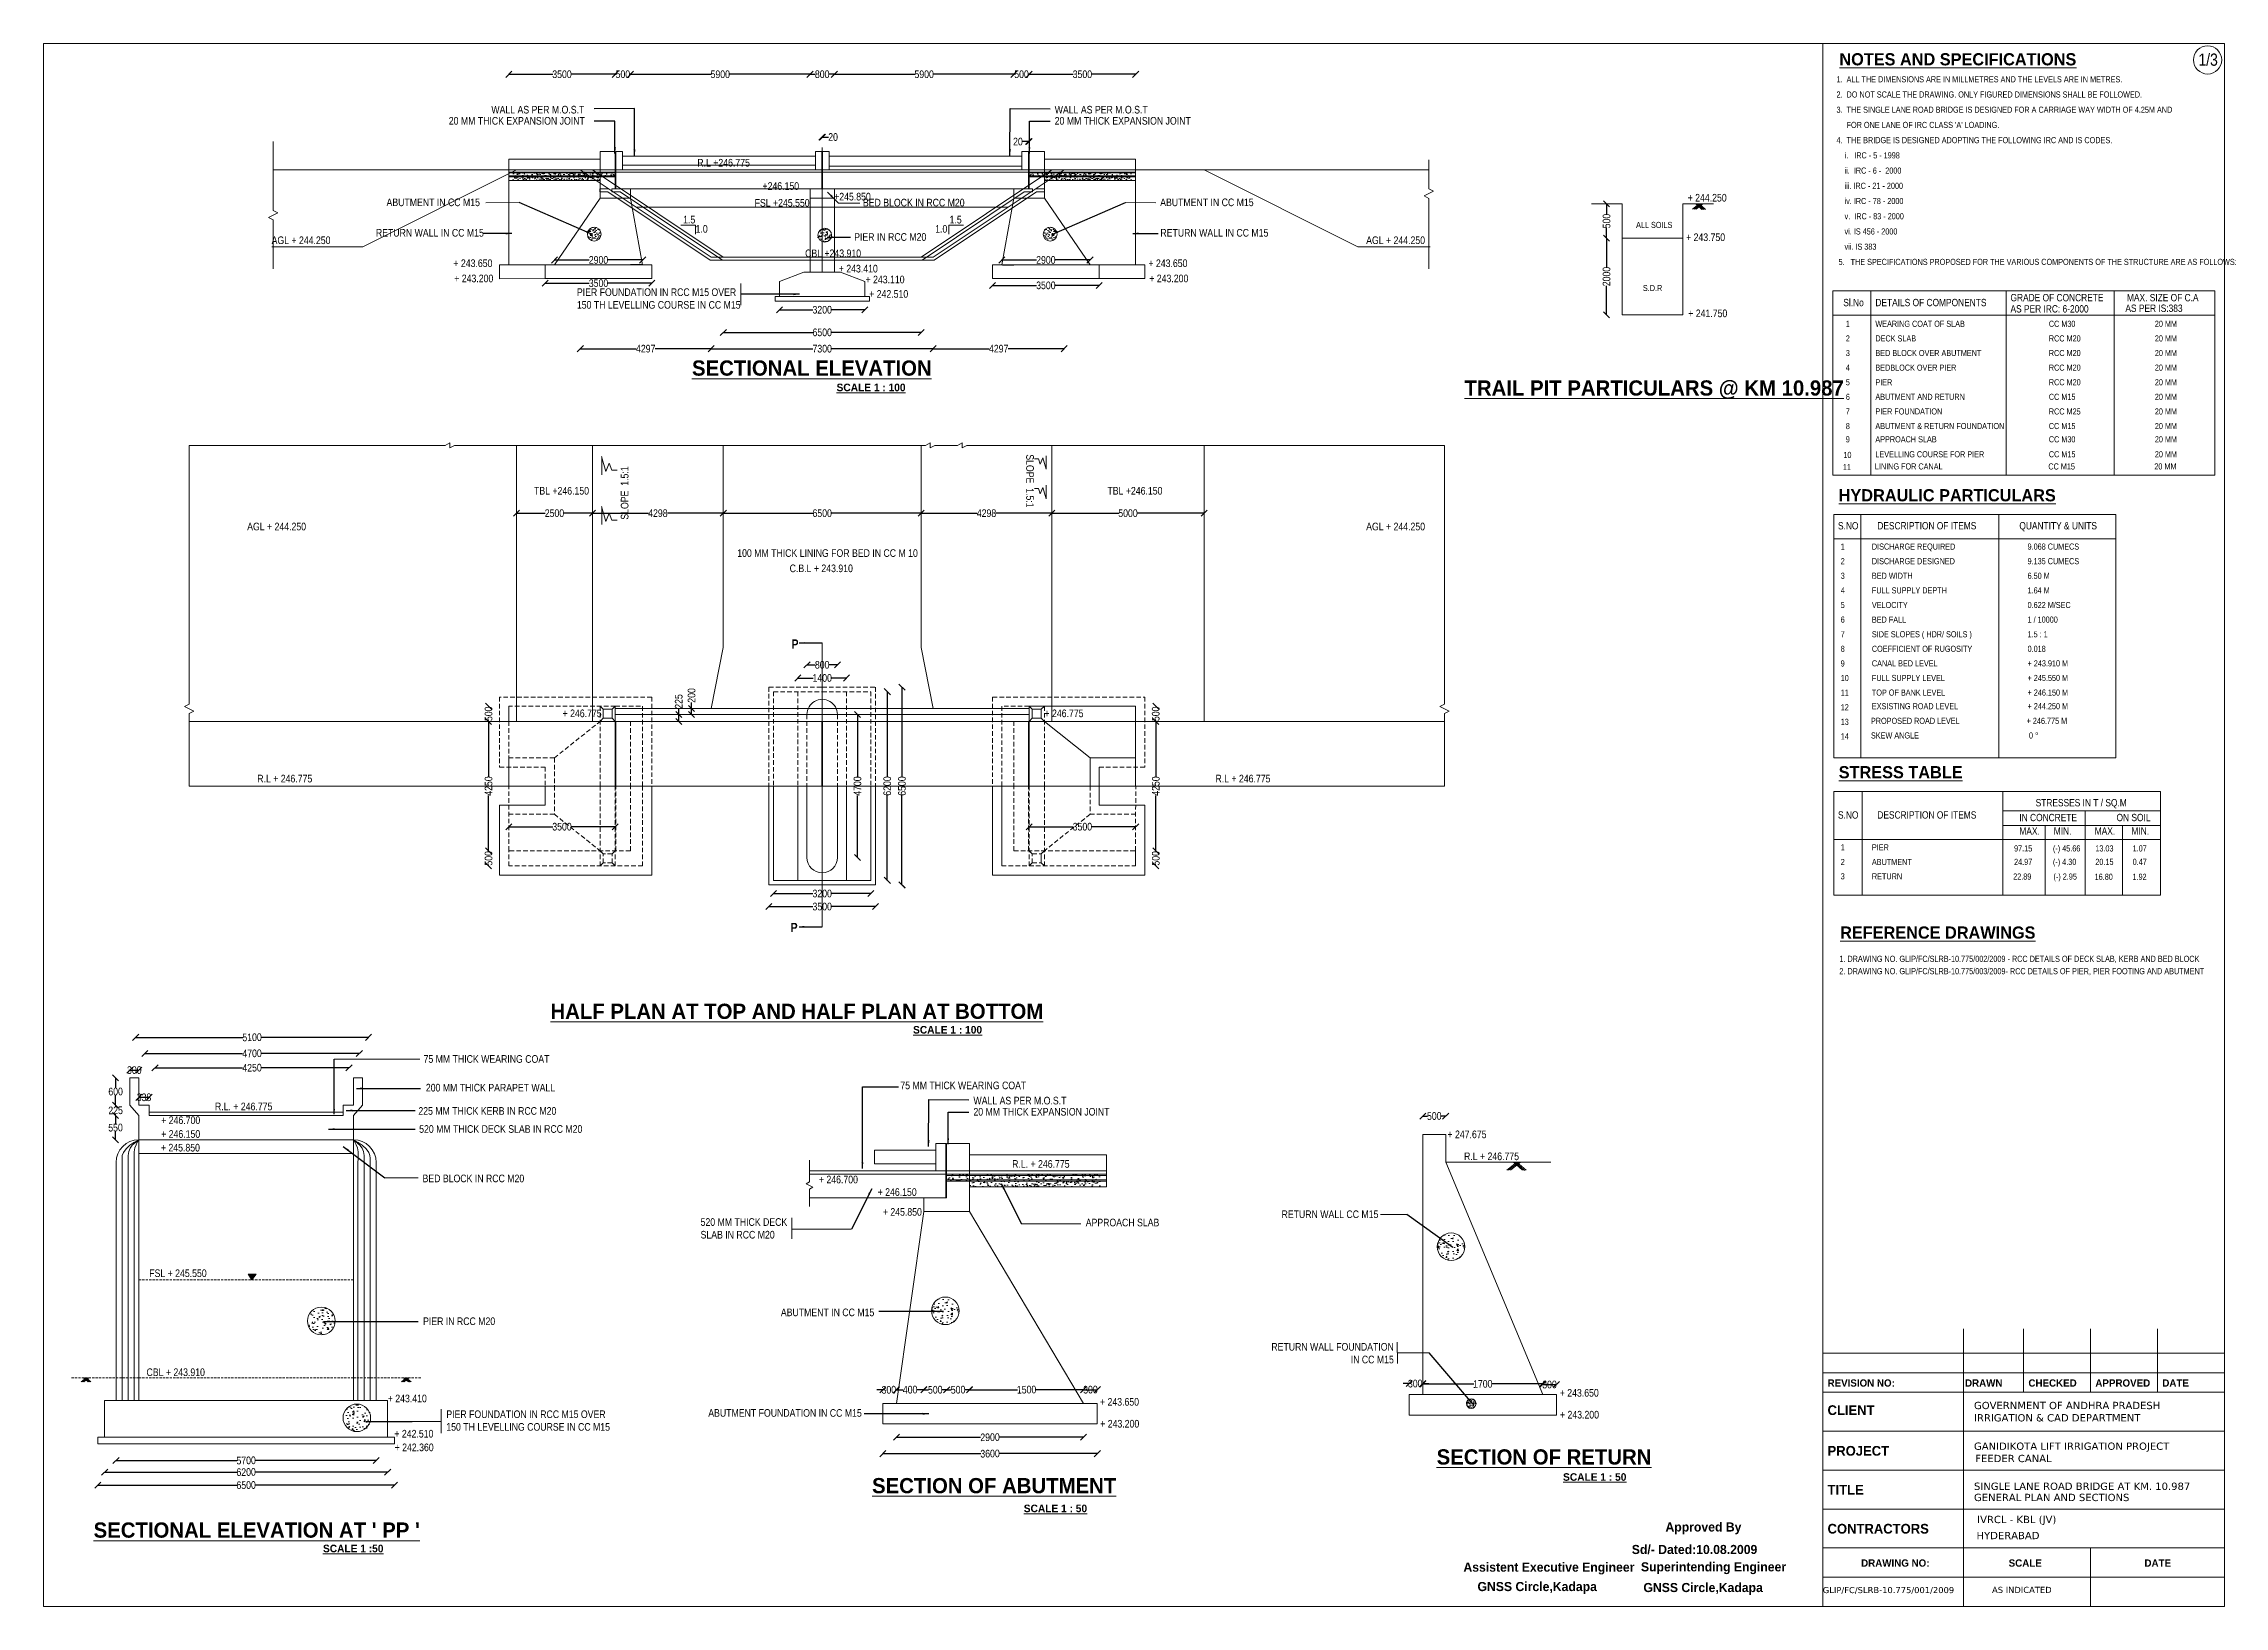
# Model space of a CAD drawing. Header units: millimetres. Extents: x 558951 to 630610, y 36244 to 87601.
import ezdxf
from ezdxf.enums import TextEntityAlignment as Align

# ---------------------------------------------------------------- set-up
doc = ezdxf.new("R2010")
doc.units = ezdxf.units.MM
doc.header["$LTSCALE"] = 300
doc.header["$MEASUREMENT"] = 0
for name, pattern in [('CENTER', [2, 1.25, -0.25, 0.25, -0.25]), ('DASHED', [0.75, 0.5, -0.25]), ('HIDDEN', [0.375, 0.25, -0.125])]:
    doc.linetypes.add(name, pattern=pattern)
doc.layers.add('MAIN', color=7, linetype='Continuous')
doc.styles.add('ARIAL NARROW', font='ARIALN.TTF', dxfattribs={"height": 250})
doc.styles.add('CITYBLUEPR', font='cityb___.ttf')
doc.styles.add('VERDANA', font='verdana.ttf')
doc.dimstyles.get("Standard").update_dxf_attribs({"dimtxt": 200, "dimasz": 200, "dimexe": 0.18, "dimexo": 0.0625, "dimgap": 0.09, "dimtad": 0, "dimdec": 0, "dimzin": 0, "dimdsep": 46, "dimtxsty": 'ARIAL NARROW', "dimcen": 0.0851, "dimdle": 0.1, "dimse1": 1, "dimse2": 1, "dimadec": 0, "dimazin": 0, "dimtfac": 1, "dimtdec": 0, "dimtofl": 0, "dimtmove": 0, "dimatfit": 3, "dimfxl": 1, "dimtolj": 1, "dimtzin": 0, "dimarcsym": 0})
doc.dimstyles.new('STANDARD$0', dxfattribs={"dimscale": 88.888889, "dimtxt": 0.02, "dimasz": 0.02, "dimexe": 0.05, "dimexo": 0.1, "dimgap": 0.002, "dimtad": 2, "dimdec": 0, "dimzin": 1, "dimdsep": 46, "dimtxsty": 'Standard', "dimcen": 0.09, "dimadec": 0, "dimazin": 0, "dimtfac": 1, "dimtdec": 4, "dimtofl": 0, "dimtmove": 0, "dimatfit": 3, "dimfxl": 1, "dimtolj": 1, "dimtzin": 1, "dimarcsym": 0})
doc.dimstyles.new('STANDARD$7', dxfattribs={"dimtxt": 2, "dimasz": 2, "dimexe": 1.25, "dimexo": 0.625, "dimtad": 1, "dimdec": 0, "dimlfac": 0.5, "dimdsep": 46, "dimtxsty": 'ARIAL NARROW', "dimcen": 2.5, "dimdle": 0.1, "dimse1": 1, "dimse2": 1, "dimadec": 0, "dimazin": 0, "dimtfac": 1, "dimtdec": 0, "dimtmove": 0, "dimatfit": 3, "dimfxl": 1, "dimtolj": 1, "dimtzin": 0, "dimarcsym": 0})

msp = doc.modelspace()

# ---------------------------------------------------------------- texts
at = {"color": 0, "lineweight": 9, "style": 'CITYBLUEPR'}
for s, p in [('      Approved By', (611575.3, 38704.2)), ('Sd/- Dated:10.08.2009', (611136.9, 37964.2)), ('Assistent Executive Engineer', (605604.9, 37384.2)), ('Superintending Engineer', (611438.4, 37394.2)), ('GNSS Circle,Kadapa', (606067.5, 36746.5)), ('GNSS Circle,Kadapa', (611520, 36714.2))]:
    msp.add_text(s, height=300, dxfattribs=at).set_placement(p)
at = {"layer": 'MAIN', "color": 0, "lineweight": 13}
for s, height, style, p in [('%%UNOTES AND SPECIFICATIONS', 400, 'CITYBLUEPR', (617959, 86885.8)), ('1/3', 400, 'ARIAL NARROW', (629757.5, 86874.4)), ('WALL AS PER M.O.S.T', 250, 'ARIAL NARROW', (573663.7, 85304.7)), ('WALL AS PER M.O.S.T', 250, 'ARIAL NARROW', (592175.7, 85304.7)), ('+ 244.250', 250, 'ARIAL NARROW', (612973.3, 82410.7)), ('AGL + 244.250', 250, 'ARIAL NARROW', (566442.9, 81013.3)), ('AGL + 244.250', 250, 'ARIAL NARROW', (602409.5, 81013.3)), ('+ 243.750', 250, 'ARIAL NARROW', (612921.8, 81112.6)), ('+ 243.650', 250, 'ARIAL NARROW', (572416.4, 80258.2)), ('+ 243.410', 250, 'ARIAL NARROW', (585080.4, 80081.2)), ('+ 243.650', 250, 'ARIAL NARROW', (595254.9, 80258.7)), ('+ 243.200', 250, 'ARIAL NARROW', (572445.4, 79758.7)), ('+ 243.110', 250, 'ARIAL NARROW', (585959.5, 79723.1)), ('+ 243.200', 250, 'ARIAL NARROW', (595283.9, 79759.2)), ('+ 242.510', 250, 'ARIAL NARROW', (586079.2, 79249.6)), ('+ 241.750', 250, 'ARIAL NARROW', (612993.7, 78611.3)), ('Sl.No     ', 240, 'ARIAL NARROW', (618088, 78971.6)), ('DETAILS OF COMPONENTS', 240, 'ARIAL NARROW', (619141.5, 78971.6)), ('AS PER IRC: 6-2000', 240, 'ARIAL NARROW', (623581.7, 78764.1)), ('GRADE OF CONCRETE', 240, 'ARIAL NARROW', (623581.7, 79133)), ('AS PER IS:383', 240, 'ARIAL NARROW', (627356.9, 78784.5)), ('MAX. SIZE OF C.A', 240, 'ARIAL NARROW', (627408.3, 79133)), ('1', 200, 'ARIAL NARROW', (618170, 78292.8)), ('WEARING COAT OF SLAB', 200, 'ARIAL NARROW', (619141.5, 78292.8)), ('CC M30', 200, 'ARIAL NARROW', (624841.5, 78292.8)), ('20 MM', 200, 'ARIAL NARROW', (628324.6, 78292.8)), ('3', 200, 'ARIAL NARROW', (618170, 77332.8)), ('2', 200, 'ARIAL NARROW', (618170, 77812.8)), ('DECK SLAB', 200, 'ARIAL NARROW', (619141.5, 77812.8)), ('BED BLOCK OVER ABUTMENT', 200, 'ARIAL NARROW', (619141.5, 77332.8)), ('RCC M20', 200, 'ARIAL NARROW', (624841.5, 77812.8)), ('RCC M20', 200, 'ARIAL NARROW', (624841.5, 77332.8)), ('20 MM', 200, 'ARIAL NARROW', (628324.6, 77812.8)), ('20 MM', 200, 'ARIAL NARROW', (628324.6, 77332.8)), ('4', 200, 'ARIAL NARROW', (618170, 76852.8)), ('BEDBLOCK OVER PIER', 200, 'ARIAL NARROW', (619141.5, 76852.8)), ('RCC M20', 200, 'ARIAL NARROW', (624841.5, 76852.8)), ('20 MM', 200, 'ARIAL NARROW', (628324.6, 76852.8)), ('5', 200, 'ARIAL NARROW', (618170, 76372.8)), ('6', 200, 'ARIAL NARROW', (618170, 75892.8)), ('ABUTMENT AND RETURN', 200, 'ARIAL NARROW', (619141.5, 75892.8)), ('PIER', 200, 'ARIAL NARROW', (619141.5, 76372.8)), ('CC M15', 200, 'ARIAL NARROW', (624841.5, 75892.8)), ('RCC M20', 200, 'ARIAL NARROW', (624841.5, 76372.8)), ('20 MM', 200, 'ARIAL NARROW', (628324.6, 76372.8)), ('20 MM', 200, 'ARIAL NARROW', (628324.6, 75892.8)), ('7', 200, 'ARIAL NARROW', (618170, 75412.8)), ('PIER FOUNDATION', 200, 'ARIAL NARROW', (619141.5, 75412.8)), ('RCC M25', 200, 'ARIAL NARROW', (624841.5, 75412.8)), ('20 MM', 200, 'ARIAL NARROW', (628324.6, 75412.8)), ('8', 200, 'ARIAL NARROW', (618170, 74932.8)), ('9', 200, 'ARIAL NARROW', (618170, 74497.7)), ('ABUTMENT & RETURN FOUNDATION', 200, 'ARIAL NARROW', (619141.5, 74932.8)), ('APPROACH SLAB', 200, 'ARIAL NARROW', (619141.5, 74497.7)), ('CC M15', 200, 'ARIAL NARROW', (624841.5, 74932.8)), ('CC M30', 200, 'ARIAL NARROW', (624841.5, 74497.7)), ('20 MM', 200, 'ARIAL NARROW', (628324.6, 74932.8)), ('20 MM', 200, 'ARIAL NARROW', (628324.6, 74497.7)), ('10', 200, 'ARIAL NARROW', (618090.8, 73983.9)), ('LINING FOR CANAL', 200, 'ARIAL NARROW', (619125.5, 73605.6)), ('LEVELLING COURSE FOR PIER', 200, 'ARIAL NARROW', (619141.5, 74006.5)), ('CC M15', 200, 'ARIAL NARROW', (624825.5, 73605.6)), ('CC M15', 200, 'ARIAL NARROW', (624841.5, 74006.5)), ('20 MM', 200, 'ARIAL NARROW', (628308.5, 73605.6)), ('20 MM', 200, 'ARIAL NARROW', (628324.6, 74006.5)), ('11', 200, 'ARIAL NARROW', (618074.7, 73583)), ('%%UHYDRAULIC PARTICULARS', 400, 'CITYBLUEPR', (617936.5, 72558.6)), ('AGL + 244.250', 250, 'ARIAL NARROW', (565640.5, 71605.8)), ('AGL + 244.250', 250, 'ARIAL NARROW', (602409.5, 71605.8)), ('S.NO', 240, 'ARIAL NARROW', (617913, 71636.4)), ('DESCRIPTION OF ITEMS', 240, 'ARIAL NARROW', (619206.2, 71636.4)), ('QUANTITY & UNITS', 240, 'ARIAL NARROW', (623873.1, 71636.4)), ('100 MM THICK LINING FOR BED IN CC M 10', 250, 'ARIAL NARROW', (581743.3, 70733.4)), ('1', 200, 'ARIAL NARROW', (618002.6, 70972.1)), ('DISCHARGE REQUIRED', 200, 'ARIAL NARROW', (619026.8, 70972.1)), ('9.068 CUMECS', 200, 'ARIAL NARROW', (624142.1, 70972.1)), ('C.B.L + 243.910', 250, 'ARIAL NARROW', (583465.8, 70231.9)), ('2', 200, 'ARIAL NARROW', (618002.6, 70492.1)), ('DISCHARGE DESIGNED', 200, 'ARIAL NARROW', (619026.8, 70492.1)), ('9.135 CUMECS', 200, 'ARIAL NARROW', (624142.1, 70492.1)), ('4', 200, 'ARIAL NARROW', (618002.6, 69532.1)), ('3', 200, 'ARIAL NARROW', (618002.6, 70012.1)), ('BED WIDTH', 200, 'ARIAL NARROW', (619026.8, 70012.1)), ('FULL SUPPLY DEPTH', 200, 'ARIAL NARROW', (619026.8, 69532.1)), ('6.50 M', 200, 'ARIAL NARROW', (624142.1, 70012.1)), ('1.64 M', 200, 'ARIAL NARROW', (624142.1, 69532.1)), ('5', 200, 'ARIAL NARROW', (618002.6, 69052.1)), ('VELOCITY', 200, 'ARIAL NARROW', (619026.8, 69052.1)), ('0.622 M/SEC', 200, 'ARIAL NARROW', (624142.1, 69052.1)), ('6', 200, 'ARIAL NARROW', (618002.6, 68572.1)), ('7', 200, 'ARIAL NARROW', (618002.6, 68092.1)), ('SIDE SLOPES ( HDR/ SOILS )', 200, 'ARIAL NARROW', (619026.8, 68092.1)), ('BED FALL', 200, 'ARIAL NARROW', (619026.8, 68572.1)), ('1 / 10000', 200, 'ARIAL NARROW', (624142.1, 68572.1)), ('1.5 : 1', 200, 'ARIAL NARROW', (624142.1, 68092.1)), ('8', 200, 'ARIAL NARROW', (618002.6, 67612.1)), ('COEFFICIENT OF RUGOSITY', 200, 'ARIAL NARROW', (619026.8, 67612.1)), ('0.018', 200, 'ARIAL NARROW', (624142.1, 67612.1)), ('9', 200, 'ARIAL NARROW', (618002.6, 67132.1)), ('10', 200, 'ARIAL NARROW', (618002.6, 66652.1)), ('CANAL BED LEVEL', 200, 'ARIAL NARROW', (619026.8, 67134.7)), ('FULL SUPPLY LEVEL', 200, 'ARIAL NARROW', (619026.8, 66654.7)), ('+ 243.910 M  ', 200, 'ARIAL NARROW', (624141.9, 67134.7)), ('+ 245.550 M  ', 200, 'ARIAL NARROW', (624141.9, 66654.7)), ('11', 200, 'ARIAL NARROW', (618002.6, 66172.1)), ('TOP OF BANK LEVEL', 200, 'ARIAL NARROW', (619026.8, 66174.7)), ('EXSISTING ROAD LEVEL', 200, 'ARIAL NARROW', (619026.8, 65727.5)), ('+ 246.150 M   ', 200, 'ARIAL NARROW', (624141.9, 66174.7)), ('+ 244.250 M', 200, 'ARIAL NARROW', (624142.1, 65727.5)), ('12', 200, 'ARIAL NARROW', (618002.6, 65692.1)), ('13', 200, 'ARIAL NARROW', (618002.6, 65212.1)), ('PROPOSED ROAD LEVEL', 200, 'ARIAL NARROW', (618996.6, 65244.9)), ('+ 246.775 M', 200, 'ARIAL NARROW', (624111.9, 65244.9)), ('14', 200, 'ARIAL NARROW', (618002.6, 64732.1)), ('SKEW ANGLE', 200, 'ARIAL NARROW', (618996.6, 64764.9)), ('0 %%D', 200, 'ARIAL NARROW', (624188.2, 64764.9)), ('%%USTRESS TABLE', 400, 'CITYBLUEPR', (617936.5, 63457.2)), ('S.NO', 240, 'ARIAL NARROW', (617913, 62132.8)), ('DESCRIPTION OF ITEMS', 240, 'ARIAL NARROW', (619206.2, 62132.8)), ('       STRESSES IN T / SQ.M', 240, 'ARIAL NARROW', (623873.1, 62535)), ('MAX.      MIN.          MAX.       MIN.', 240, 'ARIAL NARROW', (623873.1, 61603.5)), ('IN CONCRETE                 ON SOIL', 240, 'ARIAL NARROW', (623873.1, 62048.1)), ('1', 200, 'ARIAL NARROW', (618002.6, 61087.4)), ('PIER', 200, 'ARIAL NARROW', (619026.8, 61087.4)), ('97.15', 200, 'ARIAL NARROW', (623699.2, 61053.4)), ('(-) 45.66', 200, 'ARIAL NARROW', (624976.8, 61053.4)), ('13.03', 200, 'ARIAL NARROW', (626369.7, 61053.4)), ('1.07', 200, 'ARIAL NARROW', (627596.2, 61053.4)), ('3', 200, 'ARIAL NARROW', (618002.6, 60136)), ('2', 200, 'ARIAL NARROW', (618002.6, 60607.4)), ('ABUTMENT', 200, 'ARIAL NARROW', (619026.8, 60607.4)), ('RETURN', 200, 'ARIAL NARROW', (619026.8, 60136)), ('22.89', 200, 'ARIAL NARROW', (623670.2, 60128.1)), ('24.97', 200, 'ARIAL NARROW', (623699.2, 60610.8)), ('(-) 4.30', 200, 'ARIAL NARROW', (624976.8, 60610.8)), ('(-) 2.95', 200, 'ARIAL NARROW', (624994.8, 60128.1)), ('16.80', 200, 'ARIAL NARROW', (626346.5, 60120.3)), ('20.15', 200, 'ARIAL NARROW', (626369.7, 60610.8)), ('0.47', 200, 'ARIAL NARROW', (627596.2, 60610.8)), ('1.92', 200, 'ARIAL NARROW', (627590, 60120.3)), ('%%UREFERENCE DRAWINGS', 400, 'CITYBLUEPR', (617983.1, 58188.2)), ('1. DRAWING NO. GLIP/FC/SLRB-10.775/002/2009 - RCC DETAILS OF DECK SLAB, KERB AND BED BLOCK', 200, 'ARIAL NARROW', (617958.5, 57424.6)), ('2. DRAWING NO. GLIP/FC/SLRB-10.775/003/2009- RCC DETAILS OF PIER, PIER FOOTING AND ABUTMENT', 200, 'ARIAL NARROW', (617958.5, 57019.1)), ('75 MM THICK WEARING COAT', 250, 'ARIAL NARROW', (571436, 54108.6)), ('75 MM THICK WEARING COAT', 250, 'ARIAL NARROW', (587103.4, 53239.8)), ('+ 246.700', 250, 'ARIAL NARROW', (562815.6, 52095.9)), ('R.L. + 246.775', 250, 'ARIAL NARROW', (564580.7, 52547.7)), ('WALL AS PER M.O.S.T', 250, 'ARIAL NARROW', (589505.2, 52740.3)), ('+ 246.150', 250, 'ARIAL NARROW', (562814.4, 51642.6)), ('+ 247.675', 250, 'ARIAL NARROW', (605081.4, 51630.4)), ('+ 245.850', 250, 'ARIAL NARROW', (562806, 51193.9)), ('R.L. + 246.775', 250, 'ARIAL NARROW', (590776.4, 50658.6)), ('R.L + 246.775', 250, 'ARIAL NARROW', (605625.2, 50909.9)), ('+ 246.700', 250, 'ARIAL NARROW', (584427.1, 50147)), ('+ 246.150', 250, 'ARIAL NARROW', (586357.8, 49734.7)), ('+ 245.850', 250, 'ARIAL NARROW', (586527.7, 49082.4)), ('FSL + 245.550', 250, 'ARIAL NARROW', (562422.2, 47067.5)), ('CBL + 243.910', 250, 'ARIAL NARROW', (562332.9, 43814.4)), ('+ 243.410', 250, 'ARIAL NARROW', (570260.3, 42952)), ('+ 243.650', 250, 'ARIAL NARROW', (593663.6, 42840.7)), ('+ 243.650', 250, 'ARIAL NARROW', (608770.6, 43137.2)), ('REVISION NO:', 240, 'CITYBLUEPR', (617570.4, 43465.2)), ('DRAWN', 240, 'CITYBLUEPR', (622088, 43465.2)), ('CHECKED', 240, 'CITYBLUEPR', (624170.4, 43465.2)), ('APPROVED', 240, 'CITYBLUEPR', (626370.4, 43465.2)), ('DATE', 240, 'CITYBLUEPR', (628570.4, 43465.2)), ('+ 243.200', 250, 'ARIAL NARROW', (593671, 42121.8)), ('+ 243.200', 250, 'ARIAL NARROW', (608778.1, 42418.2)), ('CLIENT', 320, 'CITYBLUEPR', (617570.4, 42533.5)), ('GOVERNMENT OF ANDHRA PRADESH', 240, 'VERDANA', (622382, 42726.7)), ('IRRIGATION & CAD DEPARTMENT', 240, 'VERDANA', (622382, 42322.2)), ('+ 242.510', 250, 'ARIAL NARROW', (570476.9, 41793.5)), ('+ 242.360', 250, 'ARIAL NARROW', (570485.6, 41344.3)), ('GANIDIKOTA LIFT IRRIGATION PROJECT ', 240, 'VERDANA', (622382, 41389.2)), ('PROJECT', 320, 'CITYBLUEPR', (617570.4, 41196)), ('FEEDER CANAL', 240, 'VERDANA', (622423.3, 40984.7)), ('TITLE', 320, 'CITYBLUEPR', (617570.4, 39916)), ('SINGLE LANE ROAD BRIDGE AT KM. 10.987', 240, 'VERDANA', (622382, 40071.9)), ('GENERAL PLAN AND SECTIONS', 240, 'VERDANA', (622382, 39704.7)), ('CONTRACTORS', 320, 'CITYBLUEPR', (617570.4, 38636)), ('IVRCL - KBL (JV)', 240, 'VERDANA', (622486.1, 38980.7)), ('HYDERABAD', 240, 'VERDANA', (622465.1, 38453.1)), ('DRAWING NO:', 240, 'CITYBLUEPR', (618673.4, 37548.9)), ('SCALE', 240, 'CITYBLUEPR', (623521.8, 37548.9)), ('DATE', 240, 'CITYBLUEPR', (627984, 37548.9)), ('GLIP/FC/SLRB-10.775/001/2009', 200, 'VERDANA', (617413.1, 36680.7)), ('AS INDICATED', 200, 'VERDANA', (622975.1, 36687))]:
    msp.add_text(s, height=height, dxfattribs=dict(at, style=style)).set_placement(p)
at = {"layer": 'MAIN', "color": 0, "lineweight": 13, "style": 'CITYBLUEPR'}
for s, height, p in [('%%uSECTIONAL ELEVATION', 500, (584194, 76688.6)), ('%%uSCALE 1 : 100', 250, (586140.1, 76176)), ('%%UTRAIL PIT PARTICULARS @ KM 10.987', 500, (611872.7, 76033.8)), ('%%uHALF PLAN AT TOP AND HALF PLAN AT BOTTOM', 500, (583703.2, 55550.6)), ('%%uSCALE 1 : 100', 250, (588654.3, 55068.5)), ('%%uSECTION OF RETURN', 500, (608254.8, 40906)), ('%%uSECTION OF ABUTMENT', 500, (590185.4, 39962)), ('%%USCALE 1 : 50', 250, (609919.6, 40371.2)), ('%%USCALE 1 : 50', 250, (592199.1, 39338.7)), ("%%uSECTIONAL ELEVATION AT ' PP '", 500, (565954.2, 38502.3)), ('%%USCALE 1 :50', 250, (569124.6, 38021.4))]:
    msp.add_text(s, height=height, dxfattribs=at).set_placement(p, align=Align.CENTER)
at = {"layer": 'MAIN', "color": 0, "lineweight": 13, "style": 'ARIAL NARROW'}
for s, p in [('+ 246.775', (576004.8, 65466.5)), ('+ 246.775', (591839.3, 65466.4)), ('R.L + 246.775', (565972, 63322.3)), ('R.L + 246.775', (597457.2, 63322.6))]:
    msp.add_text(s, height=250, rotation=360, dxfattribs=at).set_placement(p)
at = {"layer": 'MAIN', "color": 0, "linetype": 'Continuous', "lineweight": 13, "insert": (617864.2, 86528.7), "char_height": 200, "width": 15776.667, "attachment_point": 1, "line_spacing_factor": 1.5, "style": 'CITYBLUEPR'}
msp.add_mtext("{\\fArial Narrow|b0|i0|c0|p34;1.  ALL THE DIMENSIONS ARE IN MILLMETRES AND THE LEVELS ARE IN METRES.\\P2.  DO NOT SCALE THE DRAWING. ONLY FIGURED DIMENSIONS SHALL BE FOLLOWED.\\P3.  THE SINGLE LANE ROAD BRIDGE IS DESIGNED FOR A CARRIAGE WAY WIDTH OF 4.25M AND\\P     FOR ONE LANE OF IRC CLASS 'A' LOADING.\\P4.  THE BRIDGE IS DESIGNED ADOPTING THE FOLLOWING IRC AND IS CODES.\\P    i.   IRC - 5 - 1998\\P    ii.  IRC - 6 -  2000\\P    iii. IRC - 21 - 2000\\P    iv. IRC - 78 - 2000\\P    v.  IRC - 83 - 2000\\P    vi. IS 456 - 2000\\P    vii. IS 383\\P 5.   THE SPECIFICATIONS PROPOSED FOR THE VARIOUS COMPONENTS OF THE STRUCTURE ARE AS FOLLOWS:}", dxfattribs=at)
at = {"layer": 'MAIN', "color": 0, "lineweight": 13, "style": 'ARIAL NARROW'}
for s, insert, char_height, attachment_point in [('20 MM THICK EXPANSION JOINT', (572264.3, 85061.6), 250, 4), ('20 MM THICK EXPANSION JOINT', (592174.8, 85061.6), 250, 4), ('ABUTMENT IN CC M15', (573289.3, 82382.8), 250, 6), ('BED BLOCK IN RCC M20', (585872.9, 82374), 250, 4), ('ABUTMENT IN CC M15', (598711.3, 82382.8), 250, 6), ('1.5', (580363.3, 81814.7), 250, 6), ('1.5', (589118.8, 81814.7), 250, 6), ('\\PALL SOILS', (611278.9, 81807), 200, 4), ('RETURN WALL IN CC M15', (569869.8, 81381.4), 250, 4), ('1.0', (580773.3, 81510.7), 250, 6), ('PIER IN RCC M20', (585585.6, 81244.3), 250, 4), ('1.0', (588645.8, 81510.7), 250, 6), ('RETURN WALL IN CC M15', (595648.8, 81381.4), 250, 4), ('PIER FOUNDATION IN RCC M15 OVER \\P150 TH LEVELLING COURSE IN CC M15', (576474.1, 79222.1), 250, 4), ('S.D.R', (611503.4, 79567.6), 200, 4), ('{\\fArial Narrow|b1|i0|c0|p34;P}', (583528, 67871.4), 300, 4), ('{\\fArial Narrow|b1|i0|c0|p34;P}', (583496.5, 58555.6), 300, 4), ('200 MM THICK PARAPET WALL', (571511.3, 53288.3), 250, 4), ('225 MM THICK KERB IN RCC M20', (571264.8, 52523.5), 250, 4), ('20 MM THICK EXPANSION JOINT', (589504.3, 52497.2), 250, 4), ('520 MM THICK DECK SLAB IN RCC M20', (571291.8, 51930.4), 250, 4), ('BED BLOCK IN RCC M20', (571402.7, 50305.7), 250, 4), ('520 MM THICK DECK\\PSLAB IN RCC M20', (580539, 48664.7), 250, 4), ('APPROACH SLAB', (593194, 48856.8), 250, 4), ('RETURN WALL CC M15', (602810.8, 49129.4), 250, 6), ('ABUTMENT IN CC M15', (583176.6, 45904), 250, 4), ('PIER IN RCC M20', (571419.3, 45612.7), 250, 4), ('RETURN WALL FOUNDATION \\PIN CC M15', (603317.9, 44563.9), 250, 6), ('PIER FOUNDATION IN RCC M15 OVER \\P150 TH LEVELLING COURSE IN CC M15', (572183.6, 42348.9), 250, 4), ('ABUTMENT FOUNDATION IN CC M15', (580792.2, 42599.8), 250, 4)]:
    msp.add_mtext(s, dxfattribs=dict(at, insert=insert, char_height=char_height, attachment_point=attachment_point))
at = {"layer": 'MAIN', "color": 0, "lineweight": 13, "char_height": 250, "attachment_point": 1, "style": 'ARIAL NARROW'}
for s, insert, width in [('R.L +246.775', (580431.2, 83810.8), 2930.825), ('FSL +245.550', (582314.7, 82492.5), 2930.825), (' +246.150', (582493.2, 83044.8), 2930.825), (' +245.850', (584849.2, 82697.1), 2930.825), ('CBL +243.910', (583973.5, 80833.7), 2256.93), ('TBL +246.150', (575065.7, 73030.8), 2930.825), ('TBL +246.150', (593908.2, 73030.8), 2930.825)]:
    msp.add_mtext(s, dxfattribs=dict(at, insert=insert, width=width))
at = {"layer": 'MAIN', "color": 0, "lineweight": 13, "char_height": 250, "attachment_point": 4, "style": 'ARIAL NARROW'}
for insert, rotation in [((591362.3, 74104.7), 270), ((578044.8, 71956.5), 90)]:
    msp.add_mtext('SLOPE  1.5:1', dxfattribs=dict(at, insert=insert, rotation=rotation))

# ---------------------------------------------------------------- blocks, each defined once
blk = doc.blocks.new('_Oblique')
at = {"color": 0, "linetype": 'ByBlock', "lineweight": -2}
blk.add_line((-0.5, -0.5), (0.5, 0.5), dxfattribs=at)
blk = doc.blocks.new('*D2')
at = {"layer": 'Defpoints', "color": 0, "linetype": 'ByBlock', "lineweight": 9, "transparency": 16777216}
for p in [(610825, 82332), (610308, 81206), (610825, 81206)]:
    blk.add_point(p, dxfattribs=at)
at = {"layer": 'MAIN', "color": 0, "linetype": 'ByBlock', "lineweight": -2, "transparency": 16777216}
for p, q in [((610308, 82332), (610308, 81995)), ((610308, 81206), (610308, 81543))]:
    blk.add_line(p, q, dxfattribs=at)
at = {"layer": 'MAIN', "color": 0, "linetype": 'ByBlock', "lineweight": -2, "transparency": 16777216, "xscale": 200, "yscale": 200, "zscale": 200}
for p, rotation in [((610308, 82332), 90), ((610308, 81206), 270)]:
    blk.add_blockref('_Oblique', p, dxfattribs=dict(at, rotation=rotation))
at = {"layer": 'MAIN', "color": 0, "linetype": 'ByBlock', "lineweight": 13, "transparency": 16777216, "insert": (610308, 81769), "char_height": 250, "attachment_point": 5, "rotation": 90, "style": 'ARIAL NARROW'}
blk.add_mtext('\\A1;500', dxfattribs=at)
blk = doc.blocks.new('*D3')
at = {"layer": 'Defpoints', "color": 0, "linetype": 'ByBlock', "lineweight": 9, "transparency": 16777216}
for p in [(610817, 81206), (610308, 78686), (610817, 78686)]:
    blk.add_point(p, dxfattribs=at)
at = {"layer": 'MAIN', "color": 0, "linetype": 'ByBlock', "lineweight": -2, "transparency": 16777216}
for p, q in [((610308, 81206), (610308, 80254)), ((610308, 78686), (610308, 79639))]:
    blk.add_line(p, q, dxfattribs=at)
at = {"layer": 'MAIN', "color": 0, "linetype": 'ByBlock', "lineweight": -2, "transparency": 16777216, "xscale": 200, "yscale": 200, "zscale": 200}
for p, rotation in [((610308, 81206), 90), ((610308, 78686), 270)]:
    blk.add_blockref('_Oblique', p, dxfattribs=dict(at, rotation=rotation))
at = {"layer": 'MAIN', "color": 0, "linetype": 'ByBlock', "lineweight": 13, "transparency": 16777216, "insert": (610308, 79946), "char_height": 250, "attachment_point": 5, "rotation": 90, "style": 'ARIAL NARROW'}
blk.add_mtext('\\A1;2000', dxfattribs=at)
blk = doc.blocks.new('*D4')
at = {"layer": 'Defpoints', "color": 0, "linetype": 'ByBlock', "lineweight": 9, "transparency": 16777216}
for p in [(579367, 65552), (579367, 65327), (579822, 65552)]:
    blk.add_point(p, dxfattribs=at)
at = {"layer": 'MAIN', "color": 0, "linetype": 'ByBlock', "lineweight": -2, "transparency": 16777216}
for p, q in [((579822, 65552), (579822, 65752)), ((579822, 65327), (579822, 65552))]:
    blk.add_line(p, q, dxfattribs=at)
at = {"layer": 'MAIN', "color": 0, "linetype": 'ByBlock', "lineweight": -2, "transparency": 16777216, "xscale": 200, "yscale": 200, "zscale": 200}
for p, rotation in [((579822, 65552), 90), ((579822, 65327), 270)]:
    blk.add_blockref('_Oblique', p, dxfattribs=dict(at, rotation=rotation))
at = {"layer": 'MAIN', "color": 0, "linetype": 'ByBlock', "lineweight": 13, "transparency": 16777216, "insert": (579822, 65981), "char_height": 250, "attachment_point": 5, "rotation": 90, "style": 'ARIAL NARROW'}
blk.add_mtext('\\A1;225', dxfattribs=at)
blk = doc.blocks.new('*D5')
at = {"layer": 'Defpoints', "color": 0, "linetype": 'ByBlock', "lineweight": 9, "transparency": 16777216}
for p in [(579821, 65752), (579821, 65552), (580243, 65752)]:
    blk.add_point(p, dxfattribs=at)
at = {"layer": 'MAIN', "color": 0, "linetype": 'ByBlock', "lineweight": -2, "transparency": 16777216}
for p, q in [((580243, 65752), (580243, 65952)), ((580243, 65552), (580243, 65752))]:
    blk.add_line(p, q, dxfattribs=at)
at = {"layer": 'MAIN', "color": 0, "linetype": 'ByBlock', "lineweight": -2, "transparency": 16777216, "xscale": 200, "yscale": 200, "zscale": 200}
for p, rotation in [((580243, 65752), 90), ((580243, 65552), 270)]:
    blk.add_blockref('_Oblique', p, dxfattribs=dict(at, rotation=rotation))
at = {"layer": 'MAIN', "color": 0, "linetype": 'ByBlock', "lineweight": 13, "transparency": 16777216, "insert": (580243, 66180), "char_height": 250, "attachment_point": 5, "rotation": 90, "style": 'ARIAL NARROW'}
blk.add_mtext('\\A1;200', dxfattribs=at)
blk = doc.blocks.new('*D6')
at = {"layer": 'Defpoints', "color": 0, "linetype": 'ByBlock', "lineweight": 9, "transparency": 16777216}
for p in [(585338, 65551), (585038, 60851), (585694, 60851)]:
    blk.add_point(p, dxfattribs=at)
at = {"layer": 'MAIN', "color": 0, "linetype": 'ByBlock', "lineweight": -2, "transparency": 16777216}
for p, q in [((585694, 65552), (585694, 63511)), ((585694, 60851), (585694, 62892))]:
    blk.add_line(p, q, dxfattribs=at)
at = {"layer": 'MAIN', "color": 0, "linetype": 'ByBlock', "lineweight": -2, "transparency": 16777216, "xscale": 200, "yscale": 200, "zscale": 200}
for p, rotation in [((585694, 65551), 90), ((585694, 60851), 270)]:
    blk.add_blockref('_Oblique', p, dxfattribs=dict(at, rotation=rotation))
at = {"layer": 'MAIN', "color": 0, "linetype": 'ByBlock', "lineweight": 13, "transparency": 16777216, "insert": (585694, 63201), "char_height": 250, "attachment_point": 5, "rotation": 90, "style": 'ARIAL NARROW'}
blk.add_mtext('\\A1;4700', dxfattribs=at)
blk = doc.blocks.new('*D7')
at = {"layer": 'Defpoints', "color": 0, "linetype": 'ByBlock', "lineweight": 9, "transparency": 16777216}
for p in [(581285, 77113), (587785, 77113), (587785, 72168)]:
    blk.add_point(p, dxfattribs=at)
at = {"layer": 'MAIN', "color": 0, "linetype": 'ByBlock', "lineweight": -2, "transparency": 16777216}
for p, q in [((581285, 72168), (584228, 72168)), ((587785, 72168), (584841, 72168))]:
    blk.add_line(p, q, dxfattribs=at)
at = {"layer": 'MAIN', "color": 0, "linetype": 'ByBlock', "lineweight": -2, "transparency": 16777216, "xscale": 200, "yscale": 200, "zscale": 200, "rotation": 180}
blk.add_blockref('_Oblique', (581285, 72168), dxfattribs=at)
at = {"layer": 'MAIN', "color": 0, "linetype": 'ByBlock', "lineweight": -2, "transparency": 16777216, "xscale": 200, "yscale": 200, "zscale": 200}
blk.add_blockref('_Oblique', (587785, 72168), dxfattribs=at)
at = {"layer": 'MAIN', "color": 0, "linetype": 'ByBlock', "lineweight": 13, "transparency": 16777216, "insert": (584535, 72168), "char_height": 250, "attachment_point": 5, "style": 'ARIAL NARROW'}
blk.add_mtext('\\A1;6500', dxfattribs=at)
blk = doc.blocks.new('*D8')
at = {"layer": 'Defpoints', "color": 0, "linetype": 'ByBlock', "lineweight": 9, "transparency": 16777216}
for p in [(591335, 63200), (594835, 63200), (591335, 61866)]:
    blk.add_point(p, dxfattribs=at)
at = {"layer": 'MAIN', "color": 0, "linetype": 'ByBlock', "lineweight": -2, "transparency": 16777216}
for p, q in [((591335, 61866), (592779, 61866)), ((594835, 61866), (593391, 61866))]:
    blk.add_line(p, q, dxfattribs=at)
at = {"layer": 'MAIN', "color": 0, "linetype": 'ByBlock', "lineweight": -2, "transparency": 16777216, "xscale": 200, "yscale": 200, "zscale": 200, "rotation": 180}
blk.add_blockref('_Oblique', (591335, 61866), dxfattribs=at)
at = {"layer": 'MAIN', "color": 0, "linetype": 'ByBlock', "lineweight": -2, "transparency": 16777216, "xscale": 200, "yscale": 200, "zscale": 200}
blk.add_blockref('_Oblique', (594835, 61866), dxfattribs=at)
at = {"layer": 'MAIN', "color": 0, "linetype": 'ByBlock', "lineweight": 13, "transparency": 16777216, "insert": (593085, 61866), "char_height": 250, "attachment_point": 5, "style": 'ARIAL NARROW'}
blk.add_mtext('\\A1;3500', dxfattribs=at)
blk = doc.blocks.new('*D10')
at = {"layer": 'Defpoints', "color": 0, "linetype": 'ByBlock', "lineweight": 9, "transparency": 16777216}
for p in [(595855, 65327), (595498, 61077), (595855, 61077)]:
    blk.add_point(p, dxfattribs=at)
at = {"layer": 'MAIN', "color": 0, "linetype": 'ByBlock', "lineweight": -2, "transparency": 16777216}
for p, q in [((595498, 65327), (595498, 63512)), ((595498, 61077), (595498, 62892))]:
    blk.add_line(p, q, dxfattribs=at)
at = {"layer": 'MAIN', "color": 0, "linetype": 'ByBlock', "lineweight": -2, "transparency": 16777216, "xscale": 200, "yscale": 200, "zscale": 200}
for p, rotation in [((595498, 65327), 90), ((595498, 61077), 270)]:
    blk.add_blockref('_Oblique', p, dxfattribs=dict(at, rotation=rotation))
at = {"layer": 'MAIN', "color": 0, "linetype": 'ByBlock', "lineweight": 13, "transparency": 16777216, "insert": (595498, 63202), "char_height": 250, "attachment_point": 5, "rotation": 90, "style": 'ARIAL NARROW'}
blk.add_mtext('\\A1;4250', dxfattribs=at)
blk = doc.blocks.new('*D11')
at = {"layer": 'Defpoints', "color": 0, "linetype": 'ByBlock', "lineweight": 9, "transparency": 16777216}
for p in [(595855, 61077), (595497, 60577), (595854, 60577)]:
    blk.add_point(p, dxfattribs=at)
at = {"layer": 'MAIN', "color": 0, "linetype": 'ByBlock', "lineweight": -2, "transparency": 16777216}
for p, q in [((595497, 61077), (595497, 61053)), ((595497, 60577), (595497, 60601))]:
    blk.add_line(p, q, dxfattribs=at)
at = {"layer": 'MAIN', "color": 0, "linetype": 'ByBlock', "lineweight": -2, "transparency": 16777216, "xscale": 200, "yscale": 200, "zscale": 200}
for p, rotation in [((595497, 61077), 90), ((595497, 60577), 270)]:
    blk.add_blockref('_Oblique', p, dxfattribs=dict(at, rotation=rotation))
at = {"layer": 'MAIN', "color": 0, "linetype": 'ByBlock', "lineweight": 13, "transparency": 16777216, "insert": (595497, 60827), "char_height": 250, "attachment_point": 5, "rotation": 90, "style": 'ARIAL NARROW'}
blk.add_mtext('\\A1;500', dxfattribs=at)
blk = doc.blocks.new('*D9')
at = {"layer": 'Defpoints', "color": 0, "linetype": 'ByBlock', "lineweight": 9, "transparency": 16777216}
for p in [(595496, 65327), (595854, 65827), (595854, 65327)]:
    blk.add_point(p, dxfattribs=at)
at = {"layer": 'MAIN', "color": 0, "linetype": 'ByBlock', "lineweight": -2, "transparency": 16777216}
for p, q in [((595496, 65827), (595496, 65804)), ((595496, 65327), (595496, 65351))]:
    blk.add_line(p, q, dxfattribs=at)
at = {"layer": 'MAIN', "color": 0, "linetype": 'ByBlock', "lineweight": -2, "transparency": 16777216, "xscale": 200, "yscale": 200, "zscale": 200}
for p, rotation in [((595496, 65827), 90), ((595496, 65327), 270)]:
    blk.add_blockref('_Oblique', p, dxfattribs=dict(at, rotation=rotation))
at = {"layer": 'MAIN', "color": 0, "linetype": 'ByBlock', "lineweight": 13, "transparency": 16777216, "insert": (595496, 65577), "char_height": 250, "attachment_point": 5, "rotation": 90, "style": 'ARIAL NARROW'}
blk.add_mtext('\\A1;500', dxfattribs=at)
blk = doc.blocks.new('*D12')
at = {"layer": 'Defpoints', "color": 0, "linetype": 'ByBlock', "lineweight": 9, "transparency": 16777216}
for p in [(582935, 60101), (586135, 60101), (586135, 59669)]:
    blk.add_point(p, dxfattribs=at)
at = {"layer": 'MAIN', "color": 0, "linetype": 'ByBlock', "lineweight": -2, "transparency": 16777216}
for p, q in [((582935, 59669), (584230, 59669)), ((586136, 59669), (584841, 59669))]:
    blk.add_line(p, q, dxfattribs=at)
at = {"layer": 'MAIN', "color": 0, "linetype": 'ByBlock', "lineweight": -2, "transparency": 16777216, "xscale": 200, "yscale": 200, "zscale": 200, "rotation": 180}
blk.add_blockref('_Oblique', (582935, 59669), dxfattribs=at)
at = {"layer": 'MAIN', "color": 0, "linetype": 'ByBlock', "lineweight": -2, "transparency": 16777216, "xscale": 200, "yscale": 200, "zscale": 200}
blk.add_blockref('_Oblique', (586135, 59669), dxfattribs=at)
at = {"layer": 'MAIN', "color": 0, "linetype": 'ByBlock', "lineweight": 13, "transparency": 16777216, "insert": (584535, 59669), "char_height": 250, "attachment_point": 5, "style": 'ARIAL NARROW'}
blk.add_mtext('\\A1;3200', dxfattribs=at)
blk = doc.blocks.new('*D13')
at = {"layer": 'Defpoints', "color": 0, "linetype": 'ByBlock', "lineweight": 9, "transparency": 16777216}
for p in [(582935, 60102), (586135, 60102), (586135, 59669)]:
    blk.add_point(p, dxfattribs=at)
at = {"layer": 'MAIN', "color": 0, "linetype": 'ByBlock', "lineweight": -2, "transparency": 16777216}
for p, q in [((582935, 59669), (584229, 59669)), ((586135, 59669), (584841, 59669))]:
    blk.add_line(p, q, dxfattribs=at)
at = {"layer": 'MAIN', "color": 0, "linetype": 'ByBlock', "lineweight": -2, "transparency": 16777216, "xscale": 200, "yscale": 200, "zscale": 200, "rotation": 180}
blk.add_blockref('_Oblique', (582935, 59669), dxfattribs=at)
at = {"layer": 'MAIN', "color": 0, "linetype": 'ByBlock', "lineweight": -2, "transparency": 16777216, "xscale": 200, "yscale": 200, "zscale": 200}
blk.add_blockref('_Oblique', (586135, 59669), dxfattribs=at)
at = {"layer": 'MAIN', "color": 0, "linetype": 'ByBlock', "lineweight": 13, "transparency": 16777216, "insert": (584535, 59669), "char_height": 250, "attachment_point": 5, "style": 'ARIAL NARROW'}
blk.add_mtext('\\A1;3200', dxfattribs=at)
blk = doc.blocks.new('*D14')
at = {"layer": 'Defpoints', "color": 0, "linetype": 'ByBlock', "lineweight": 9, "transparency": 16777216}
for p in [(582785, 59951), (586285, 59951), (586285, 59241)]:
    blk.add_point(p, dxfattribs=at)
at = {"layer": 'MAIN', "color": 0, "linetype": 'ByBlock', "lineweight": -2, "transparency": 16777216}
for p, q in [((582785, 59241), (584229, 59241)), ((586285, 59241), (584841, 59241))]:
    blk.add_line(p, q, dxfattribs=at)
at = {"layer": 'MAIN', "color": 0, "linetype": 'ByBlock', "lineweight": -2, "transparency": 16777216, "xscale": 200, "yscale": 200, "zscale": 200, "rotation": 180}
blk.add_blockref('_Oblique', (582785, 59241), dxfattribs=at)
at = {"layer": 'MAIN', "color": 0, "linetype": 'ByBlock', "lineweight": -2, "transparency": 16777216, "xscale": 200, "yscale": 200, "zscale": 200}
blk.add_blockref('_Oblique', (586285, 59241), dxfattribs=at)
at = {"layer": 'MAIN', "color": 0, "linetype": 'ByBlock', "lineweight": 13, "transparency": 16777216, "insert": (584535, 59241), "char_height": 250, "attachment_point": 5, "style": 'ARIAL NARROW'}
blk.add_mtext('\\A1;3500', dxfattribs=at)
blk = doc.blocks.new('*D15')
at = {"layer": 'Defpoints', "color": 0, "linetype": 'ByBlock', "lineweight": 9, "transparency": 16777216}
for p in [(582785, 59952), (586285, 59952), (586285, 59241)]:
    blk.add_point(p, dxfattribs=at)
at = {"layer": 'MAIN', "color": 0, "linetype": 'ByBlock', "lineweight": -2, "transparency": 16777216}
for p, q in [((582785, 59241), (584229, 59241)), ((586285, 59241), (584841, 59241))]:
    blk.add_line(p, q, dxfattribs=at)
at = {"layer": 'MAIN', "color": 0, "linetype": 'ByBlock', "lineweight": -2, "transparency": 16777216, "xscale": 200, "yscale": 200, "zscale": 200, "rotation": 180}
blk.add_blockref('_Oblique', (582785, 59241), dxfattribs=at)
at = {"layer": 'MAIN', "color": 0, "linetype": 'ByBlock', "lineweight": -2, "transparency": 16777216, "xscale": 200, "yscale": 200, "zscale": 200}
blk.add_blockref('_Oblique', (586285, 59241), dxfattribs=at)
at = {"layer": 'MAIN', "color": 0, "linetype": 'ByBlock', "lineweight": 13, "transparency": 16777216, "insert": (584535, 59241), "char_height": 250, "attachment_point": 5, "style": 'ARIAL NARROW'}
blk.add_mtext('\\A1;3500', dxfattribs=at)
blk = doc.blocks.new('*D16')
at = {"layer": 'Defpoints', "color": 0, "linetype": 'ByBlock', "lineweight": 9, "transparency": 16777216}
for p in [(586285, 66452), (586285, 59951), (587156, 59951)]:
    blk.add_point(p, dxfattribs=at)
at = {"layer": 'MAIN', "color": 0, "linetype": 'ByBlock', "lineweight": -2, "transparency": 16777216}
for p, q in [((587156, 66453), (587156, 63508)), ((587156, 59951), (587156, 62896))]:
    blk.add_line(p, q, dxfattribs=at)
at = {"layer": 'MAIN', "color": 0, "linetype": 'ByBlock', "lineweight": -2, "transparency": 16777216, "xscale": 200, "yscale": 200, "zscale": 200}
for p, rotation in [((587156, 66452), 90), ((587156, 59951), 270)]:
    blk.add_blockref('_Oblique', p, dxfattribs=dict(at, rotation=rotation))
at = {"layer": 'MAIN', "color": 0, "linetype": 'ByBlock', "lineweight": 13, "transparency": 16777216, "insert": (587156, 63202), "char_height": 250, "attachment_point": 5, "rotation": 90, "style": 'ARIAL NARROW'}
blk.add_mtext('\\A1;6500', dxfattribs=at)
blk = doc.blocks.new('*D17')
at = {"layer": 'Defpoints', "color": 0, "linetype": 'ByBlock', "lineweight": 9, "transparency": 16777216}
for p in [(585338, 65553), (585038, 60853), (585694, 60853)]:
    blk.add_point(p, dxfattribs=at)
at = {"layer": 'MAIN', "color": 0, "linetype": 'ByBlock', "lineweight": -2, "transparency": 16777216}
for p, q in [((585694, 65553), (585694, 63513)), ((585694, 60853), (585694, 62893))]:
    blk.add_line(p, q, dxfattribs=at)
at = {"layer": 'MAIN', "color": 0, "linetype": 'ByBlock', "lineweight": -2, "transparency": 16777216, "xscale": 200, "yscale": 200, "zscale": 200}
for p, rotation in [((585694, 65553), 90), ((585694, 60853), 270)]:
    blk.add_blockref('_Oblique', p, dxfattribs=dict(at, rotation=rotation))
at = {"layer": 'MAIN', "color": 0, "linetype": 'ByBlock', "lineweight": 13, "transparency": 16777216, "insert": (585694, 63203), "char_height": 250, "attachment_point": 5, "rotation": 90, "style": 'ARIAL NARROW'}
blk.add_mtext('\\A1;4700', dxfattribs=at)
blk = doc.blocks.new('*D18')
at = {"layer": 'Defpoints', "color": 0, "linetype": 'ByBlock', "lineweight": 9, "transparency": 16777216}
for p in [(586135, 66304), (586135, 60103), (586674, 60103)]:
    blk.add_point(p, dxfattribs=at)
at = {"layer": 'MAIN', "color": 0, "linetype": 'ByBlock', "lineweight": -2, "transparency": 16777216}
for p, q in [((586674, 66304), (586674, 63510)), ((586674, 60103), (586674, 62897))]:
    blk.add_line(p, q, dxfattribs=at)
at = {"layer": 'MAIN', "color": 0, "linetype": 'ByBlock', "lineweight": -2, "transparency": 16777216, "xscale": 200, "yscale": 200, "zscale": 200}
for p, rotation in [((586674, 66304), 90), ((586674, 60103), 270)]:
    blk.add_blockref('_Oblique', p, dxfattribs=dict(at, rotation=rotation))
at = {"layer": 'MAIN', "color": 0, "linetype": 'ByBlock', "lineweight": 13, "transparency": 16777216, "insert": (586674, 63203), "char_height": 250, "attachment_point": 5, "rotation": 90, "style": 'ARIAL NARROW'}
blk.add_mtext('\\A1;6200', dxfattribs=at)
blk = doc.blocks.new('*D19')
at = {"layer": 'Defpoints', "color": 0, "linetype": 'ByBlock', "lineweight": 9, "transparency": 16777216}
for p in [(586285, 66454), (586285, 59953), (587156, 59953)]:
    blk.add_point(p, dxfattribs=at)
at = {"layer": 'MAIN', "color": 0, "linetype": 'ByBlock', "lineweight": -2, "transparency": 16777216}
for p, q in [((587156, 66454), (587156, 63510)), ((587156, 59953), (587156, 62897))]:
    blk.add_line(p, q, dxfattribs=at)
at = {"layer": 'MAIN', "color": 0, "linetype": 'ByBlock', "lineweight": -2, "transparency": 16777216, "xscale": 200, "yscale": 200, "zscale": 200}
for p, rotation in [((587156, 66454), 90), ((587156, 59953), 270)]:
    blk.add_blockref('_Oblique', p, dxfattribs=dict(at, rotation=rotation))
at = {"layer": 'MAIN', "color": 0, "linetype": 'ByBlock', "lineweight": 13, "transparency": 16777216, "insert": (587156, 63203), "char_height": 250, "attachment_point": 5, "rotation": 90, "style": 'ARIAL NARROW'}
blk.add_mtext('\\A1;6500', dxfattribs=at)
blk = doc.blocks.new('*D20')
at = {"layer": 'Defpoints', "color": 0, "linetype": 'ByBlock', "lineweight": 9, "transparency": 16777216}
for p in [(585335, 66753), (583735, 66303), (585335, 66303)]:
    blk.add_point(p, dxfattribs=at)
at = {"layer": 'MAIN', "color": 0, "linetype": 'ByBlock', "lineweight": -2, "transparency": 16777216}
for p, q in [((583735, 66753), (584239, 66753)), ((585335, 66753), (584831, 66753))]:
    blk.add_line(p, q, dxfattribs=at)
at = {"layer": 'MAIN', "color": 0, "linetype": 'ByBlock', "lineweight": -2, "transparency": 16777216, "xscale": 200, "yscale": 200, "zscale": 200, "rotation": 180}
blk.add_blockref('_Oblique', (583735, 66753), dxfattribs=at)
at = {"layer": 'MAIN', "color": 0, "linetype": 'ByBlock', "lineweight": -2, "transparency": 16777216, "xscale": 200, "yscale": 200, "zscale": 200}
blk.add_blockref('_Oblique', (585335, 66753), dxfattribs=at)
at = {"layer": 'MAIN', "color": 0, "linetype": 'ByBlock', "lineweight": 13, "transparency": 16777216, "insert": (584535, 66753), "char_height": 250, "attachment_point": 5, "style": 'ARIAL NARROW'}
blk.add_mtext('\\A1;1400', dxfattribs=at)
blk = doc.blocks.new('*D21')
at = {"layer": 'Defpoints', "color": 0, "linetype": 'ByBlock', "lineweight": 9, "transparency": 16777216}
for p in [(585035, 67186), (584035, 65553), (585035, 65553)]:
    blk.add_point(p, dxfattribs=at)
at = {"layer": 'MAIN', "color": 0, "linetype": 'ByBlock', "lineweight": -2, "transparency": 16777216}
for p, q in [((584035, 67186), (584309, 67186)), ((585035, 67186), (584761, 67186))]:
    blk.add_line(p, q, dxfattribs=at)
at = {"layer": 'MAIN', "color": 0, "linetype": 'ByBlock', "lineweight": -2, "transparency": 16777216, "xscale": 200, "yscale": 200, "zscale": 200, "rotation": 180}
blk.add_blockref('_Oblique', (584035, 67186), dxfattribs=at)
at = {"layer": 'MAIN', "color": 0, "linetype": 'ByBlock', "lineweight": -2, "transparency": 16777216, "xscale": 200, "yscale": 200, "zscale": 200}
blk.add_blockref('_Oblique', (585035, 67186), dxfattribs=at)
at = {"layer": 'MAIN', "color": 0, "linetype": 'ByBlock', "lineweight": 13, "transparency": 16777216, "insert": (584535, 67186), "char_height": 250, "attachment_point": 5, "style": 'ARIAL NARROW'}
blk.add_mtext('\\A1;800', dxfattribs=at)
blk = doc.blocks.new('*D22')
at = {"layer": 'Defpoints', "color": 0, "linetype": 'ByBlock', "lineweight": 9, "transparency": 16777216}
for p in [(562081, 53867), (561781, 53612), (562081, 53612)]:
    blk.add_point(p, dxfattribs=at)
at = {"layer": 'MAIN', "color": 0, "linetype": 'ByBlock', "lineweight": -2, "transparency": 16777216}
blk.add_line((561781, 53867), (562081, 53867), dxfattribs=at)
at = {"layer": 'MAIN', "color": 0, "linetype": 'ByBlock', "lineweight": -2, "transparency": 16777216, "xscale": 200, "yscale": 200, "zscale": 200, "rotation": 180}
blk.add_blockref('_Oblique', (561781, 53867), dxfattribs=at)
at = {"layer": 'MAIN', "color": 0, "linetype": 'ByBlock', "lineweight": -2, "transparency": 16777216, "xscale": 200, "yscale": 200, "zscale": 200}
blk.add_blockref('_Oblique', (562081, 53867), dxfattribs=at)
at = {"layer": 'MAIN', "color": 0, "linetype": 'ByBlock', "lineweight": 13, "transparency": 16777216, "insert": (561931, 53867), "char_height": 250, "attachment_point": 5, "style": 'ARIAL NARROW'}
blk.add_mtext('\\A1;300', dxfattribs=at)
blk = doc.blocks.new('*D23')
at = {"layer": 'Defpoints', "color": 0, "linetype": 'ByBlock', "lineweight": 9, "transparency": 16777216}
for p in [(562081, 52712), (562418, 52973), (562418, 52712)]:
    blk.add_point(p, dxfattribs=at)
at = {"layer": 'MAIN', "color": 0, "linetype": 'ByBlock', "lineweight": -2, "transparency": 16777216}
blk.add_line((562081, 52973), (562418, 52973), dxfattribs=at)
at = {"layer": 'MAIN', "color": 0, "linetype": 'ByBlock', "lineweight": -2, "transparency": 16777216, "xscale": 200, "yscale": 200, "zscale": 200, "rotation": 180}
blk.add_blockref('_Oblique', (562081, 52973), dxfattribs=at)
at = {"layer": 'MAIN', "color": 0, "linetype": 'ByBlock', "lineweight": -2, "transparency": 16777216, "xscale": 200, "yscale": 200, "zscale": 200}
blk.add_blockref('_Oblique', (562418, 52973), dxfattribs=at)
at = {"layer": 'MAIN', "color": 0, "linetype": 'ByBlock', "lineweight": 13, "transparency": 16777216, "insert": (562250, 52973), "char_height": 250, "attachment_point": 5, "style": 'ARIAL NARROW'}
blk.add_mtext('\\A1;338', dxfattribs=at)
blk = doc.blocks.new('*D24')
at = {"layer": 'Defpoints', "color": 0, "linetype": 'ByBlock', "lineweight": 9, "transparency": 16777216}
for p in [(561781, 53612), (561317, 52712), (561781, 52712)]:
    blk.add_point(p, dxfattribs=at)
at = {"layer": 'MAIN', "color": 0, "linetype": 'ByBlock', "lineweight": -2, "transparency": 16777216}
for p, q in [((561317, 53612), (561317, 53290)), ((561317, 52712), (561317, 53034))]:
    blk.add_line(p, q, dxfattribs=at)
at = {"layer": 'MAIN', "color": 0, "linetype": 'ByBlock', "lineweight": -2, "transparency": 16777216, "xscale": 200, "yscale": 200, "zscale": 200}
for p, rotation in [((561317, 53612), 90), ((561317, 52712), 270)]:
    blk.add_blockref('_Oblique', p, dxfattribs=dict(at, rotation=rotation))
at = {"layer": 'MAIN', "color": 0, "linetype": 'ByBlock', "lineweight": 13, "transparency": 16777216, "insert": (561317, 53162), "char_height": 250, "attachment_point": 5, "rotation": 1, "style": 'ARIAL NARROW'}
blk.add_mtext('\\A1;600', dxfattribs=at)
blk = doc.blocks.new('*D25')
at = {"layer": 'Defpoints', "color": 0, "linetype": 'ByBlock', "lineweight": 9, "transparency": 16777216}
for p in [(561317, 52375), (562418, 52712), (562418, 52375)]:
    blk.add_point(p, dxfattribs=at)
at = {"layer": 'MAIN', "color": 0, "linetype": 'ByBlock', "lineweight": -2, "transparency": 16777216}
for p, q in [((561317, 52712), (561317, 52671)), ((561317, 52374), (561317, 52416))]:
    blk.add_line(p, q, dxfattribs=at)
at = {"layer": 'MAIN', "color": 0, "linetype": 'ByBlock', "lineweight": -2, "transparency": 16777216, "xscale": 200, "yscale": 200, "zscale": 200}
for p, rotation in [((561317, 52712), 90), ((561317, 52375), 270)]:
    blk.add_blockref('_Oblique', p, dxfattribs=dict(at, rotation=rotation))
at = {"layer": 'MAIN', "color": 0, "linetype": 'ByBlock', "lineweight": 13, "transparency": 16777216, "insert": (561317, 52543), "char_height": 250, "attachment_point": 5, "rotation": 1, "style": 'ARIAL NARROW'}
blk.add_mtext('\\A1;225', dxfattribs=at)
blk = doc.blocks.new('*D26')
at = {"layer": 'Defpoints', "color": 0, "linetype": 'ByBlock', "lineweight": 9, "transparency": 16777216}
for p in [(562418, 52375), (561314, 51580), (562418, 51580)]:
    blk.add_point(p, dxfattribs=at)
at = {"layer": 'MAIN', "color": 0, "linetype": 'ByBlock', "lineweight": -2, "transparency": 16777216}
for p, q in [((561314, 52375), (561314, 52105)), ((561314, 51579), (561314, 51849))]:
    blk.add_line(p, q, dxfattribs=at)
at = {"layer": 'MAIN', "color": 0, "linetype": 'ByBlock', "lineweight": -2, "transparency": 16777216, "xscale": 200, "yscale": 200, "zscale": 200}
for p, rotation in [((561314, 52375), 90), ((561314, 51580), 270)]:
    blk.add_blockref('_Oblique', p, dxfattribs=dict(at, rotation=rotation))
at = {"layer": 'MAIN', "color": 0, "linetype": 'ByBlock', "lineweight": 13, "transparency": 16777216, "insert": (561314, 51977), "char_height": 250, "attachment_point": 5, "rotation": 1, "style": 'ARIAL NARROW'}
blk.add_mtext('\\A1;550', dxfattribs=at)
blk = doc.blocks.new('*D27')
at = {"layer": 'Defpoints', "color": 0, "linetype": 'ByBlock', "lineweight": 9, "transparency": 16777216}
for p in [(568987, 53943), (562612, 51713), (568987, 51713)]:
    blk.add_point(p, dxfattribs=at)
at = {"layer": 'MAIN', "color": 0, "linetype": 'ByBlock', "lineweight": -2, "transparency": 16777216}
for p, q in [((562612, 53943), (565490, 53943)), ((568987, 53943), (566110, 53943))]:
    blk.add_line(p, q, dxfattribs=at)
at = {"layer": 'MAIN', "color": 0, "linetype": 'ByBlock', "lineweight": -2, "transparency": 16777216, "xscale": 200, "yscale": 200, "zscale": 200, "rotation": 180}
blk.add_blockref('_Oblique', (562612, 53943), dxfattribs=at)
at = {"layer": 'MAIN', "color": 0, "linetype": 'ByBlock', "lineweight": -2, "transparency": 16777216, "xscale": 200, "yscale": 200, "zscale": 200}
blk.add_blockref('_Oblique', (568987, 53943), dxfattribs=at)
at = {"layer": 'MAIN', "color": 0, "linetype": 'ByBlock', "lineweight": 13, "transparency": 16777216, "insert": (565800, 53943), "char_height": 250, "attachment_point": 5, "rotation": 1, "style": 'ARIAL NARROW'}
blk.add_mtext('\\A1;4250', dxfattribs=at)
blk = doc.blocks.new('*D28')
at = {"layer": 'Defpoints', "color": 0, "linetype": 'ByBlock', "lineweight": 9, "transparency": 16777216}
for p in [(569325, 54415), (562275, 51938), (569325, 51938)]:
    blk.add_point(p, dxfattribs=at)
at = {"layer": 'MAIN', "color": 0, "linetype": 'ByBlock', "lineweight": -2, "transparency": 16777216}
for p, q in [((562274, 54415), (565490, 54415)), ((569325, 54415), (566110, 54415))]:
    blk.add_line(p, q, dxfattribs=at)
at = {"layer": 'MAIN', "color": 0, "linetype": 'ByBlock', "lineweight": -2, "transparency": 16777216, "xscale": 200, "yscale": 200, "zscale": 200, "rotation": 180}
blk.add_blockref('_Oblique', (562275, 54415), dxfattribs=at)
at = {"layer": 'MAIN', "color": 0, "linetype": 'ByBlock', "lineweight": -2, "transparency": 16777216, "xscale": 200, "yscale": 200, "zscale": 200}
blk.add_blockref('_Oblique', (569325, 54415), dxfattribs=at)
at = {"layer": 'MAIN', "color": 0, "linetype": 'ByBlock', "lineweight": 13, "transparency": 16777216, "insert": (565800, 54415), "char_height": 250, "attachment_point": 5, "rotation": 1, "style": 'ARIAL NARROW'}
blk.add_mtext('\\A1;4700', dxfattribs=at)
blk = doc.blocks.new('*D29')
at = {"layer": 'Defpoints', "color": 0, "linetype": 'ByBlock', "lineweight": 9, "transparency": 16777216}
for p in [(569625, 54944), (561975, 52838), (569625, 52838)]:
    blk.add_point(p, dxfattribs=at)
at = {"layer": 'MAIN', "color": 0, "linetype": 'ByBlock', "lineweight": -2, "transparency": 16777216}
for p, q in [((561974, 54944), (565494, 54944)), ((569625, 54944), (566105, 54944))]:
    blk.add_line(p, q, dxfattribs=at)
at = {"layer": 'MAIN', "color": 0, "linetype": 'ByBlock', "lineweight": -2, "transparency": 16777216, "xscale": 200, "yscale": 200, "zscale": 200, "rotation": 180}
blk.add_blockref('_Oblique', (561975, 54944), dxfattribs=at)
at = {"layer": 'MAIN', "color": 0, "linetype": 'ByBlock', "lineweight": -2, "transparency": 16777216, "xscale": 200, "yscale": 200, "zscale": 200}
blk.add_blockref('_Oblique', (569625, 54944), dxfattribs=at)
at = {"layer": 'MAIN', "color": 0, "linetype": 'ByBlock', "lineweight": 13, "transparency": 16777216, "insert": (565800, 54944), "char_height": 250, "attachment_point": 5, "rotation": 1, "style": 'ARIAL NARROW'}
blk.add_mtext('\\A1;5100', dxfattribs=at)
blk = doc.blocks.new('*D30')
at = {"layer": 'Defpoints', "color": 0, "linetype": 'ByBlock', "lineweight": 9, "transparency": 16777216}
for p in [(560731, 41251), (570481, 41251), (570481, 40228)]:
    blk.add_point(p, dxfattribs=at)
at = {"layer": 'MAIN', "color": 0, "linetype": 'ByBlock', "lineweight": -2, "transparency": 16777216}
for p, q in [((560731, 40228), (565299, 40228)), ((570481, 40228), (565912, 40228))]:
    blk.add_line(p, q, dxfattribs=at)
at = {"layer": 'MAIN', "color": 0, "linetype": 'ByBlock', "lineweight": -2, "transparency": 16777216, "xscale": 200, "yscale": 200, "zscale": 200, "rotation": 180}
blk.add_blockref('_Oblique', (560731, 40228), dxfattribs=at)
at = {"layer": 'MAIN', "color": 0, "linetype": 'ByBlock', "lineweight": -2, "transparency": 16777216, "xscale": 200, "yscale": 200, "zscale": 200}
blk.add_blockref('_Oblique', (570481, 40228), dxfattribs=at)
at = {"layer": 'MAIN', "color": 0, "linetype": 'ByBlock', "lineweight": 13, "transparency": 16777216, "insert": (565606, 40228), "char_height": 250, "attachment_point": 5, "rotation": 1, "style": 'ARIAL NARROW'}
blk.add_mtext('\\A1;6500', dxfattribs=at)
blk = doc.blocks.new('*D31')
at = {"layer": 'Defpoints', "color": 0, "linetype": 'ByBlock', "lineweight": 9, "transparency": 16777216}
for p in [(560956, 41476), (570256, 41476), (570256, 40657)]:
    blk.add_point(p, dxfattribs=at)
at = {"layer": 'MAIN', "color": 0, "linetype": 'ByBlock', "lineweight": -2, "transparency": 16777216}
for p, q in [((560956, 40657), (565299, 40657)), ((570256, 40657), (565912, 40657))]:
    blk.add_line(p, q, dxfattribs=at)
at = {"layer": 'MAIN', "color": 0, "linetype": 'ByBlock', "lineweight": -2, "transparency": 16777216, "xscale": 200, "yscale": 200, "zscale": 200, "rotation": 180}
blk.add_blockref('_Oblique', (560956, 40657), dxfattribs=at)
at = {"layer": 'MAIN', "color": 0, "linetype": 'ByBlock', "lineweight": -2, "transparency": 16777216, "xscale": 200, "yscale": 200, "zscale": 200}
blk.add_blockref('_Oblique', (570256, 40657), dxfattribs=at)
at = {"layer": 'MAIN', "color": 0, "linetype": 'ByBlock', "lineweight": 13, "transparency": 16777216, "insert": (565606, 40657), "char_height": 250, "attachment_point": 5, "rotation": 1, "style": 'ARIAL NARROW'}
blk.add_mtext('\\A1;6200', dxfattribs=at)
blk = doc.blocks.new('*D32')
at = {"layer": 'Defpoints', "color": 0, "linetype": 'ByBlock', "lineweight": 9, "transparency": 16777216}
for p in [(561331, 42721), (569881, 42721), (561331, 41039)]:
    blk.add_point(p, dxfattribs=at)
at = {"layer": 'MAIN', "color": 0, "linetype": 'ByBlock', "lineweight": -2, "transparency": 16777216}
for p, q in [((561331, 41039), (565300, 41039)), ((569881, 41039), (565912, 41039))]:
    blk.add_line(p, q, dxfattribs=at)
at = {"layer": 'MAIN', "color": 0, "linetype": 'ByBlock', "lineweight": -2, "transparency": 16777216, "xscale": 200, "yscale": 200, "zscale": 200, "rotation": 180}
blk.add_blockref('_Oblique', (561331, 41039), dxfattribs=at)
at = {"layer": 'MAIN', "color": 0, "linetype": 'ByBlock', "lineweight": -2, "transparency": 16777216, "xscale": 200, "yscale": 200, "zscale": 200}
blk.add_blockref('_Oblique', (569881, 41039), dxfattribs=at)
at = {"layer": 'MAIN', "color": 0, "linetype": 'ByBlock', "lineweight": 13, "transparency": 16777216, "insert": (565606, 41039), "char_height": 250, "attachment_point": 5, "rotation": 1, "style": 'ARIAL NARROW'}
blk.add_mtext('\\A1;5700', dxfattribs=at)
blk = doc.blocks.new('*D33')
at = {"layer": 'Defpoints', "color": 0, "linetype": 'ByBlock', "lineweight": 9, "transparency": 16777216}
for p in [(586525, 42241), (593575, 42241), (593575, 41264)]:
    blk.add_point(p, dxfattribs=at)
at = {"layer": 'MAIN', "color": 0, "linetype": 'ByBlock', "lineweight": -2, "transparency": 16777216}
for p, q in [((586525, 41264), (589744, 41264)), ((593575, 41264), (590356, 41264))]:
    blk.add_line(p, q, dxfattribs=at)
at = {"layer": 'MAIN', "color": 0, "linetype": 'ByBlock', "lineweight": -2, "transparency": 16777216, "xscale": 200, "yscale": 200, "zscale": 200, "rotation": 180}
blk.add_blockref('_Oblique', (586525, 41264), dxfattribs=at)
at = {"layer": 'MAIN', "color": 0, "linetype": 'ByBlock', "lineweight": -2, "transparency": 16777216, "xscale": 200, "yscale": 200, "zscale": 200}
blk.add_blockref('_Oblique', (593575, 41264), dxfattribs=at)
at = {"layer": 'MAIN', "color": 0, "linetype": 'ByBlock', "lineweight": 13, "transparency": 16777216, "insert": (590050, 41264), "char_height": 250, "attachment_point": 5, "rotation": 1, "style": 'ARIAL NARROW'}
blk.add_mtext('\\A1;3600', dxfattribs=at)
blk = doc.blocks.new('*D34')
at = {"layer": 'Defpoints', "color": 0, "linetype": 'ByBlock', "lineweight": 9, "transparency": 16777216}
for p in [(586975, 42916), (593125, 42916), (593125, 41802)]:
    blk.add_point(p, dxfattribs=at)
at = {"layer": 'MAIN', "color": 0, "linetype": 'ByBlock', "lineweight": -2, "transparency": 16777216}
for p, q in [((586975, 41802), (589742, 41802)), ((593125, 41802), (590358, 41802))]:
    blk.add_line(p, q, dxfattribs=at)
at = {"layer": 'MAIN', "color": 0, "linetype": 'ByBlock', "lineweight": -2, "transparency": 16777216, "xscale": 200, "yscale": 200, "zscale": 200, "rotation": 180}
blk.add_blockref('_Oblique', (586975, 41802), dxfattribs=at)
at = {"layer": 'MAIN', "color": 0, "linetype": 'ByBlock', "lineweight": -2, "transparency": 16777216, "xscale": 200, "yscale": 200, "zscale": 200}
blk.add_blockref('_Oblique', (593125, 41802), dxfattribs=at)
at = {"layer": 'MAIN', "color": 0, "linetype": 'ByBlock', "lineweight": 13, "transparency": 16777216, "insert": (590050, 41802), "char_height": 250, "attachment_point": 5, "rotation": 1, "style": 'ARIAL NARROW'}
blk.add_mtext('\\A1;2900', dxfattribs=at)
blk = doc.blocks.new('*D35')
at = {"layer": 'Defpoints', "color": 0, "linetype": 'ByBlock', "lineweight": 9, "transparency": 16777216}
for p in [(586975, 43361), (586525, 42916), (586975, 42916)]:
    blk.add_point(p, dxfattribs=at)
at = {"layer": 'MAIN', "color": 0, "linetype": 'ByBlock', "lineweight": -2, "transparency": 16777216}
for p, q in [((586525, 43361), (586325, 43361)), ((586975, 43361), (587175, 43361))]:
    blk.add_line(p, q, dxfattribs=at)
at = {"layer": 'MAIN', "color": 0, "linetype": 'ByBlock', "lineweight": -2, "transparency": 16777216, "xscale": 200, "yscale": 200, "zscale": 200}
blk.add_blockref('_Oblique', (586525, 43361), dxfattribs=at)
at = {"layer": 'MAIN', "color": 0, "linetype": 'ByBlock', "lineweight": -2, "transparency": 16777216, "xscale": 200, "yscale": 200, "zscale": 200, "rotation": 180}
blk.add_blockref('_Oblique', (586975, 43361), dxfattribs=at)
at = {"layer": 'MAIN', "color": 0, "linetype": 'ByBlock', "lineweight": 13, "transparency": 16777216, "insert": (586725, 43361), "char_height": 250, "attachment_point": 5, "rotation": 1, "style": 'ARIAL NARROW'}
blk.add_mtext('\\A1;300', dxfattribs=at)
blk = doc.blocks.new('*D36')
at = {"layer": 'Defpoints', "color": 0, "linetype": 'ByBlock', "lineweight": 9, "transparency": 16777216}
for p in [(587875, 49216), (587875, 43365), (586975, 42916)]:
    blk.add_point(p, dxfattribs=at)
at = {"layer": 'MAIN', "color": 0, "linetype": 'ByBlock', "lineweight": -2, "transparency": 16777216}
for p, q in [((586975, 43365), (587195, 43365)), ((587875, 43365), (587655, 43365))]:
    blk.add_line(p, q, dxfattribs=at)
at = {"layer": 'MAIN', "color": 0, "linetype": 'ByBlock', "lineweight": -2, "transparency": 16777216, "xscale": 200, "yscale": 200, "zscale": 200, "rotation": 180}
blk.add_blockref('_Oblique', (586975, 43365), dxfattribs=at)
at = {"layer": 'MAIN', "color": 0, "linetype": 'ByBlock', "lineweight": -2, "transparency": 16777216, "xscale": 200, "yscale": 200, "zscale": 200}
blk.add_blockref('_Oblique', (587875, 43365), dxfattribs=at)
at = {"layer": 'MAIN', "color": 0, "linetype": 'ByBlock', "lineweight": 13, "transparency": 16777216, "insert": (587425, 43365), "char_height": 250, "attachment_point": 5, "rotation": 1, "style": 'ARIAL NARROW'}
blk.add_mtext('\\A1;400', dxfattribs=at)
blk = doc.blocks.new('*D37')
at = {"layer": 'Defpoints', "color": 0, "linetype": 'ByBlock', "lineweight": 9, "transparency": 16777216}
for p in [(588624, 49666), (587875, 49216), (588624, 43362)]:
    blk.add_point(p, dxfattribs=at)
at = {"layer": 'MAIN', "color": 0, "linetype": 'ByBlock', "lineweight": -2, "transparency": 16777216}
for p, q in [((587875, 43362), (588024, 43362)), ((588625, 43362), (588476, 43362))]:
    blk.add_line(p, q, dxfattribs=at)
at = {"layer": 'MAIN', "color": 0, "linetype": 'ByBlock', "lineweight": -2, "transparency": 16777216, "xscale": 200, "yscale": 200, "zscale": 200, "rotation": 180}
blk.add_blockref('_Oblique', (587875, 43362), dxfattribs=at)
at = {"layer": 'MAIN', "color": 0, "linetype": 'ByBlock', "lineweight": -2, "transparency": 16777216, "xscale": 200, "yscale": 200, "zscale": 200}
blk.add_blockref('_Oblique', (588624, 43362), dxfattribs=at)
at = {"layer": 'MAIN', "color": 0, "linetype": 'ByBlock', "lineweight": 13, "transparency": 16777216, "insert": (588250, 43362), "char_height": 250, "attachment_point": 5, "rotation": 1, "style": 'ARIAL NARROW'}
blk.add_mtext('\\A1;500', dxfattribs=at)
blk = doc.blocks.new('*D38')
at = {"layer": 'Defpoints', "color": 0, "linetype": 'ByBlock', "lineweight": 9, "transparency": 16777216}
for p in [(588624, 49666), (589375, 49216), (589375, 43363)]:
    blk.add_point(p, dxfattribs=at)
at = {"layer": 'MAIN', "color": 0, "linetype": 'ByBlock', "lineweight": -2, "transparency": 16777216}
for p, q in [((588624, 43363), (588774, 43363)), ((589375, 43363), (589226, 43363))]:
    blk.add_line(p, q, dxfattribs=at)
at = {"layer": 'MAIN', "color": 0, "linetype": 'ByBlock', "lineweight": -2, "transparency": 16777216, "xscale": 200, "yscale": 200, "zscale": 200, "rotation": 180}
blk.add_blockref('_Oblique', (588624, 43363), dxfattribs=at)
at = {"layer": 'MAIN', "color": 0, "linetype": 'ByBlock', "lineweight": -2, "transparency": 16777216, "xscale": 200, "yscale": 200, "zscale": 200}
blk.add_blockref('_Oblique', (589375, 43363), dxfattribs=at)
at = {"layer": 'MAIN', "color": 0, "linetype": 'ByBlock', "lineweight": 13, "transparency": 16777216, "insert": (589000, 43363), "char_height": 250, "attachment_point": 5, "rotation": 1, "style": 'ARIAL NARROW'}
blk.add_mtext('\\A1;500', dxfattribs=at)
blk = doc.blocks.new('*D39')
at = {"layer": 'Defpoints', "color": 0, "linetype": 'ByBlock', "lineweight": 9, "transparency": 16777216}
for p in [(589374, 49216), (593125, 43366), (593125, 42916)]:
    blk.add_point(p, dxfattribs=at)
at = {"layer": 'MAIN', "color": 0, "linetype": 'ByBlock', "lineweight": -2, "transparency": 16777216}
for p, q in [((589374, 43366), (590954, 43366)), ((593125, 43366), (591546, 43366))]:
    blk.add_line(p, q, dxfattribs=at)
at = {"layer": 'MAIN', "color": 0, "linetype": 'ByBlock', "lineweight": -2, "transparency": 16777216, "xscale": 200, "yscale": 200, "zscale": 200, "rotation": 180}
blk.add_blockref('_Oblique', (589374, 43366), dxfattribs=at)
at = {"layer": 'MAIN', "color": 0, "linetype": 'ByBlock', "lineweight": -2, "transparency": 16777216, "xscale": 200, "yscale": 200, "zscale": 200}
blk.add_blockref('_Oblique', (593125, 43366), dxfattribs=at)
at = {"layer": 'MAIN', "color": 0, "linetype": 'ByBlock', "lineweight": 13, "transparency": 16777216, "insert": (591250, 43366), "char_height": 250, "attachment_point": 5, "rotation": 1, "style": 'ARIAL NARROW'}
blk.add_mtext('\\A1;1500', dxfattribs=at)
blk = doc.blocks.new('*D40')
at = {"layer": 'Defpoints', "color": 0, "linetype": 'ByBlock', "lineweight": 9, "transparency": 16777216}
for p in [(593575, 43366), (593125, 42916), (593575, 42916)]:
    blk.add_point(p, dxfattribs=at)
at = {"layer": 'MAIN', "color": 0, "linetype": 'ByBlock', "lineweight": -2, "transparency": 16777216}
blk.add_line((593125, 43366), (593575, 43366), dxfattribs=at)
at = {"layer": 'MAIN', "color": 0, "linetype": 'ByBlock', "lineweight": -2, "transparency": 16777216, "xscale": 200, "yscale": 200, "zscale": 200, "rotation": 180}
blk.add_blockref('_Oblique', (593125, 43366), dxfattribs=at)
at = {"layer": 'MAIN', "color": 0, "linetype": 'ByBlock', "lineweight": -2, "transparency": 16777216, "xscale": 200, "yscale": 200, "zscale": 200}
blk.add_blockref('_Oblique', (593575, 43366), dxfattribs=at)
at = {"layer": 'MAIN', "color": 0, "linetype": 'ByBlock', "lineweight": 13, "transparency": 16777216, "insert": (593350, 43366), "char_height": 250, "attachment_point": 5, "rotation": 1, "style": 'ARIAL NARROW'}
blk.add_mtext('\\A1;300', dxfattribs=at)
blk = doc.blocks.new('*D41')
at = {"layer": 'Defpoints', "color": 0, "linetype": 'ByBlock', "lineweight": 9, "transparency": 16777216}
for p in [(605022, 52357), (604272, 51740), (605022, 51740)]:
    blk.add_point(p, dxfattribs=at)
at = {"layer": 'MAIN', "color": 0, "linetype": 'ByBlock', "lineweight": -2, "transparency": 16777216}
for p, q in [((604272, 52357), (604421, 52357)), ((605022, 52357), (604873, 52357))]:
    blk.add_line(p, q, dxfattribs=at)
at = {"layer": 'MAIN', "color": 0, "linetype": 'ByBlock', "lineweight": -2, "transparency": 16777216, "xscale": 200, "yscale": 200, "zscale": 200, "rotation": 180}
blk.add_blockref('_Oblique', (604272, 52357), dxfattribs=at)
at = {"layer": 'MAIN', "color": 0, "linetype": 'ByBlock', "lineweight": -2, "transparency": 16777216, "xscale": 200, "yscale": 200, "zscale": 200}
blk.add_blockref('_Oblique', (605022, 52357), dxfattribs=at)
at = {"layer": 'MAIN', "color": 0, "linetype": 'ByBlock', "lineweight": 13, "transparency": 16777216, "insert": (604647, 52357), "char_height": 250, "attachment_point": 5, "rotation": 1, "style": 'ARIAL NARROW'}
blk.add_mtext('\\A1;500', dxfattribs=at)
blk = doc.blocks.new('*D42')
at = {"layer": 'Defpoints', "color": 0, "linetype": 'ByBlock', "lineweight": 9, "transparency": 16777216}
for p in [(603822, 43204), (604272, 43566), (604272, 43204)]:
    blk.add_point(p, dxfattribs=at)
at = {"layer": 'MAIN', "color": 0, "linetype": 'ByBlock', "lineweight": -2, "transparency": 16777216}
for p, q in [((603822, 43566), (603622, 43566)), ((604272, 43566), (604472, 43566))]:
    blk.add_line(p, q, dxfattribs=at)
at = {"layer": 'MAIN', "color": 0, "linetype": 'ByBlock', "lineweight": -2, "transparency": 16777216, "xscale": 200, "yscale": 200, "zscale": 200}
blk.add_blockref('_Oblique', (603822, 43566), dxfattribs=at)
at = {"layer": 'MAIN', "color": 0, "linetype": 'ByBlock', "lineweight": -2, "transparency": 16777216, "xscale": 200, "yscale": 200, "zscale": 200, "rotation": 180}
blk.add_blockref('_Oblique', (604272, 43566), dxfattribs=at)
at = {"layer": 'MAIN', "color": 0, "linetype": 'ByBlock', "lineweight": 13, "transparency": 16777216, "insert": (604022, 43566), "char_height": 250, "attachment_point": 5, "rotation": 1, "style": 'ARIAL NARROW'}
blk.add_mtext('\\A1;300', dxfattribs=at)
blk = doc.blocks.new('*D43')
at = {"layer": 'Defpoints', "color": 0, "linetype": 'ByBlock', "lineweight": 9, "transparency": 16777216}
for p in [(604272, 43204), (608209, 43554), (608209, 43204)]:
    blk.add_point(p, dxfattribs=at)
at = {"layer": 'MAIN', "color": 0, "linetype": 'ByBlock', "lineweight": -2, "transparency": 16777216}
for p, q in [((604272, 43554), (605944, 43554)), ((608210, 43554), (606537, 43554))]:
    blk.add_line(p, q, dxfattribs=at)
at = {"layer": 'MAIN', "color": 0, "linetype": 'ByBlock', "lineweight": -2, "transparency": 16777216, "xscale": 200, "yscale": 200, "zscale": 200, "rotation": 180}
blk.add_blockref('_Oblique', (604272, 43554), dxfattribs=at)
at = {"layer": 'MAIN', "color": 0, "linetype": 'ByBlock', "lineweight": -2, "transparency": 16777216, "xscale": 200, "yscale": 200, "zscale": 200}
blk.add_blockref('_Oblique', (608209, 43554), dxfattribs=at)
at = {"layer": 'MAIN', "color": 0, "linetype": 'ByBlock', "lineweight": 13, "transparency": 16777216, "insert": (606241, 43554), "char_height": 250, "attachment_point": 5, "rotation": 1, "style": 'ARIAL NARROW'}
blk.add_mtext('\\A1;1700', dxfattribs=at)
blk = doc.blocks.new('*D44')
at = {"layer": 'Defpoints', "color": 0, "linetype": 'ByBlock', "lineweight": 9, "transparency": 16777216}
for p in [(608209, 43204), (608659, 43534), (608659, 43204)]:
    blk.add_point(p, dxfattribs=at)
at = {"layer": 'MAIN', "color": 0, "linetype": 'ByBlock', "lineweight": -2, "transparency": 16777216}
blk.add_line((608209, 43534), (608660, 43534), dxfattribs=at)
at = {"layer": 'MAIN', "color": 0, "linetype": 'ByBlock', "lineweight": -2, "transparency": 16777216, "xscale": 200, "yscale": 200, "zscale": 200, "rotation": 180}
blk.add_blockref('_Oblique', (608209, 43534), dxfattribs=at)
at = {"layer": 'MAIN', "color": 0, "linetype": 'ByBlock', "lineweight": -2, "transparency": 16777216, "xscale": 200, "yscale": 200, "zscale": 200}
blk.add_blockref('_Oblique', (608659, 43534), dxfattribs=at)
at = {"layer": 'MAIN', "color": 0, "linetype": 'ByBlock', "lineweight": 13, "transparency": 16777216, "insert": (608434, 43534), "char_height": 250, "attachment_point": 5, "rotation": 1, "style": 'ARIAL NARROW'}
blk.add_mtext('\\A1;300', dxfattribs=at)
blk = doc.blocks.new('*D45')
at = {"layer": 'Defpoints', "color": 0, "linetype": 'ByBlock', "lineweight": 9, "transparency": 16777216}
for p in [(583135, 79286), (585935, 79286), (585935, 78853)]:
    blk.add_point(p, dxfattribs=at)
at = {"layer": 'MAIN', "color": 0, "linetype": 'ByBlock', "lineweight": -2, "transparency": 16777216}
for p, q in [((583135, 78853), (584229, 78853)), ((585935, 78853), (584841, 78853))]:
    blk.add_line(p, q, dxfattribs=at)
at = {"layer": 'MAIN', "color": 0, "linetype": 'ByBlock', "lineweight": -2, "transparency": 16777216, "xscale": 200, "yscale": 200, "zscale": 200, "rotation": 180}
blk.add_blockref('_Oblique', (583135, 78853), dxfattribs=at)
at = {"layer": 'MAIN', "color": 0, "linetype": 'ByBlock', "lineweight": -2, "transparency": 16777216, "xscale": 200, "yscale": 200, "zscale": 200}
blk.add_blockref('_Oblique', (585935, 78853), dxfattribs=at)
at = {"layer": 'MAIN', "color": 0, "linetype": 'ByBlock', "lineweight": 13, "transparency": 16777216, "insert": (584535, 78853), "char_height": 250, "attachment_point": 5, "style": 'ARIAL NARROW'}
blk.add_mtext('\\A1;3200', dxfattribs=at)
blk = doc.blocks.new('*D46')
at = {"layer": 'Defpoints', "color": 0, "linetype": 'ByBlock', "lineweight": 9, "transparency": 16777216}
for p in [(591315, 83901), (591335, 84380), (591335, 84051)]:
    blk.add_point(p, dxfattribs=at)
at = {"layer": 'MAIN', "color": 0, "linetype": 'ByBlock', "lineweight": -2, "transparency": 16777216}
for p, q in [((591315, 84380), (591115, 84380)), ((591335, 84380), (591315, 84380))]:
    blk.add_line(p, q, dxfattribs=at)
at = {"layer": 'MAIN', "color": 0, "linetype": 'ByBlock', "lineweight": -2, "transparency": 16777216, "xscale": 200, "yscale": 200, "zscale": 200, "rotation": 180}
blk.add_blockref('_Oblique', (591315, 84380), dxfattribs=at)
at = {"layer": 'MAIN', "color": 0, "linetype": 'ByBlock', "lineweight": -2, "transparency": 16777216, "xscale": 200, "yscale": 200, "zscale": 200}
blk.add_blockref('_Oblique', (591335, 84380), dxfattribs=at)
at = {"layer": 'MAIN', "color": 0, "linetype": 'ByBlock', "lineweight": 13, "transparency": 16777216, "insert": (590967, 84380), "char_height": 250, "attachment_point": 5, "style": 'ARIAL NARROW'}
blk.add_mtext('\\A1;20', dxfattribs=at)
blk = doc.blocks.new('*D47')
at = {"layer": 'Defpoints', "color": 0, "linetype": 'ByBlock', "lineweight": 9, "transparency": 16777216}
for p in [(591335, 86592), (590835, 81975), (591335, 81975)]:
    blk.add_point(p, dxfattribs=at)
at = {"layer": 'MAIN', "color": 0, "linetype": 'ByBlock', "lineweight": -2, "transparency": 16777216}
for p, q in [((590835, 86592), (590859, 86592)), ((591335, 86592), (591311, 86592))]:
    blk.add_line(p, q, dxfattribs=at)
at = {"layer": 'MAIN', "color": 0, "linetype": 'ByBlock', "lineweight": -2, "transparency": 16777216, "xscale": 200, "yscale": 200, "zscale": 200, "rotation": 180}
blk.add_blockref('_Oblique', (590835, 86592), dxfattribs=at)
at = {"layer": 'MAIN', "color": 0, "linetype": 'ByBlock', "lineweight": -2, "transparency": 16777216, "xscale": 200, "yscale": 200, "zscale": 200}
blk.add_blockref('_Oblique', (591335, 86592), dxfattribs=at)
at = {"layer": 'MAIN', "color": 0, "linetype": 'ByBlock', "lineweight": 13, "transparency": 16777216, "insert": (591085, 86592), "char_height": 250, "attachment_point": 5, "style": 'ARIAL NARROW'}
blk.add_mtext('\\A1;500', dxfattribs=at)
blk = doc.blocks.new('*D48')
at = {"layer": 'Defpoints', "color": 0, "linetype": 'ByBlock', "lineweight": 9, "transparency": 16777216}
for p in [(594835, 86592), (591335, 83045), (594835, 82595)]:
    blk.add_point(p, dxfattribs=at)
at = {"layer": 'MAIN', "color": 0, "linetype": 'ByBlock', "lineweight": -2, "transparency": 16777216}
for p, q in [((591335, 86592), (592779, 86592)), ((594835, 86592), (593391, 86592))]:
    blk.add_line(p, q, dxfattribs=at)
at = {"layer": 'MAIN', "color": 0, "linetype": 'ByBlock', "lineweight": -2, "transparency": 16777216, "xscale": 200, "yscale": 200, "zscale": 200, "rotation": 180}
blk.add_blockref('_Oblique', (591335, 86592), dxfattribs=at)
at = {"layer": 'MAIN', "color": 0, "linetype": 'ByBlock', "lineweight": -2, "transparency": 16777216, "xscale": 200, "yscale": 200, "zscale": 200}
blk.add_blockref('_Oblique', (594835, 86592), dxfattribs=at)
at = {"layer": 'MAIN', "color": 0, "linetype": 'ByBlock', "lineweight": 13, "transparency": 16777216, "insert": (593085, 86592), "char_height": 250, "attachment_point": 5, "style": 'ARIAL NARROW'}
blk.add_mtext('\\A1;3500', dxfattribs=at)
blk = doc.blocks.new('*D49')
at = {"layer": 'Defpoints', "color": 0, "linetype": 'ByBlock', "lineweight": 9, "transparency": 16777216}
for p in [(584525, 84051), (584545, 84530), (584545, 84201)]:
    blk.add_point(p, dxfattribs=at)
at = {"layer": 'MAIN', "color": 0, "linetype": 'ByBlock', "lineweight": -2, "transparency": 16777216}
for p, q in [((584525, 84530), (584545, 84530)), ((584545, 84530), (584745, 84530))]:
    blk.add_line(p, q, dxfattribs=at)
at = {"layer": 'MAIN', "color": 0, "linetype": 'ByBlock', "lineweight": -2, "transparency": 16777216, "xscale": 200, "yscale": 200, "zscale": 200, "rotation": 180}
blk.add_blockref('_Oblique', (584525, 84530), dxfattribs=at)
at = {"layer": 'MAIN', "color": 0, "linetype": 'ByBlock', "lineweight": -2, "transparency": 16777216, "xscale": 200, "yscale": 200, "zscale": 200}
blk.add_blockref('_Oblique', (584545, 84530), dxfattribs=at)
at = {"layer": 'MAIN', "color": 0, "linetype": 'ByBlock', "lineweight": 13, "transparency": 16777216, "insert": (584893, 84530), "char_height": 250, "attachment_point": 5, "style": 'ARIAL NARROW'}
blk.add_mtext('\\A1;20', dxfattribs=at)
blk = doc.blocks.new('*D50')
at = {"layer": 'Defpoints', "color": 0, "linetype": 'ByBlock', "lineweight": 9, "transparency": 16777216}
for p in [(577735, 86592), (577735, 81975), (578235, 81975)]:
    blk.add_point(p, dxfattribs=at)
at = {"layer": 'MAIN', "color": 0, "linetype": 'ByBlock', "lineweight": -2, "transparency": 16777216}
for p, q in [((577735, 86592), (577759, 86592)), ((578235, 86592), (578211, 86592))]:
    blk.add_line(p, q, dxfattribs=at)
at = {"layer": 'MAIN', "color": 0, "linetype": 'ByBlock', "lineweight": -2, "transparency": 16777216, "xscale": 200, "yscale": 200, "zscale": 200, "rotation": 180}
blk.add_blockref('_Oblique', (577735, 86592), dxfattribs=at)
at = {"layer": 'MAIN', "color": 0, "linetype": 'ByBlock', "lineweight": -2, "transparency": 16777216, "xscale": 200, "yscale": 200, "zscale": 200}
blk.add_blockref('_Oblique', (578235, 86592), dxfattribs=at)
at = {"layer": 'MAIN', "color": 0, "linetype": 'ByBlock', "lineweight": 13, "transparency": 16777216, "insert": (577985, 86592), "char_height": 250, "attachment_point": 5, "style": 'ARIAL NARROW'}
blk.add_mtext('\\A1;500', dxfattribs=at)
blk = doc.blocks.new('*D51')
at = {"layer": 'Defpoints', "color": 0, "linetype": 'ByBlock', "lineweight": 9, "transparency": 16777216}
for p in [(574235, 86592), (574235, 82595), (577735, 83045)]:
    blk.add_point(p, dxfattribs=at)
at = {"layer": 'MAIN', "color": 0, "linetype": 'ByBlock', "lineweight": -2, "transparency": 16777216}
for p, q in [((574235, 86592), (575679, 86592)), ((577735, 86592), (576291, 86592))]:
    blk.add_line(p, q, dxfattribs=at)
at = {"layer": 'MAIN', "color": 0, "linetype": 'ByBlock', "lineweight": -2, "transparency": 16777216, "xscale": 200, "yscale": 200, "zscale": 200, "rotation": 180}
blk.add_blockref('_Oblique', (574235, 86592), dxfattribs=at)
at = {"layer": 'MAIN', "color": 0, "linetype": 'ByBlock', "lineweight": -2, "transparency": 16777216, "xscale": 200, "yscale": 200, "zscale": 200}
blk.add_blockref('_Oblique', (577735, 86592), dxfattribs=at)
at = {"layer": 'MAIN', "color": 0, "linetype": 'ByBlock', "lineweight": 13, "transparency": 16777216, "insert": (575985, 86592), "char_height": 250, "attachment_point": 5, "style": 'ARIAL NARROW'}
blk.add_mtext('\\A1;3500', dxfattribs=at)
blk = doc.blocks.new('*D52')
at = {"layer": 'Defpoints', "color": 0, "linetype": 'ByBlock', "lineweight": 9, "transparency": 16777216}
for p in [(578235, 86595), (584135, 86592), (584135, 86592)]:
    blk.add_point(p, dxfattribs=at)
at = {"layer": 'MAIN', "color": 0, "linetype": 'ByBlock', "lineweight": -2, "transparency": 16777216}
for p, q in [((578235, 86592), (580879, 86592)), ((584135, 86592), (581491, 86592))]:
    blk.add_line(p, q, dxfattribs=at)
at = {"layer": 'MAIN', "color": 0, "linetype": 'ByBlock', "lineweight": -2, "transparency": 16777216, "xscale": 200, "yscale": 200, "zscale": 200, "rotation": 180}
blk.add_blockref('_Oblique', (578235, 86592), dxfattribs=at)
at = {"layer": 'MAIN', "color": 0, "linetype": 'ByBlock', "lineweight": -2, "transparency": 16777216, "xscale": 200, "yscale": 200, "zscale": 200}
blk.add_blockref('_Oblique', (584135, 86592), dxfattribs=at)
at = {"layer": 'MAIN', "color": 0, "linetype": 'ByBlock', "lineweight": 13, "transparency": 16777216, "insert": (581185, 86592), "char_height": 250, "attachment_point": 5, "style": 'ARIAL NARROW'}
blk.add_mtext('\\A1;5900', dxfattribs=at)
blk = doc.blocks.new('*D53')
at = {"layer": 'Defpoints', "color": 0, "linetype": 'ByBlock', "lineweight": 9, "transparency": 16777216}
for p in [(584135, 86592), (584935, 86592), (584935, 86592)]:
    blk.add_point(p, dxfattribs=at)
at = {"layer": 'MAIN', "color": 0, "linetype": 'ByBlock', "lineweight": -2, "transparency": 16777216}
for p, q in [((584135, 86592), (584309, 86592)), ((584935, 86592), (584761, 86592))]:
    blk.add_line(p, q, dxfattribs=at)
at = {"layer": 'MAIN', "color": 0, "linetype": 'ByBlock', "lineweight": -2, "transparency": 16777216, "xscale": 200, "yscale": 200, "zscale": 200, "rotation": 180}
blk.add_blockref('_Oblique', (584135, 86592), dxfattribs=at)
at = {"layer": 'MAIN', "color": 0, "linetype": 'ByBlock', "lineweight": -2, "transparency": 16777216, "xscale": 200, "yscale": 200, "zscale": 200}
blk.add_blockref('_Oblique', (584935, 86592), dxfattribs=at)
at = {"layer": 'MAIN', "color": 0, "linetype": 'ByBlock', "lineweight": 13, "transparency": 16777216, "insert": (584535, 86592), "char_height": 250, "attachment_point": 5, "style": 'ARIAL NARROW'}
blk.add_mtext('\\A1;800', dxfattribs=at)
blk = doc.blocks.new('*D54')
at = {"layer": 'Defpoints', "color": 0, "linetype": 'ByBlock', "lineweight": 9, "transparency": 16777216}
for p in [(584935, 86592), (584935, 86592), (590835, 86595)]:
    blk.add_point(p, dxfattribs=at)
at = {"layer": 'MAIN', "color": 0, "linetype": 'ByBlock', "lineweight": -2, "transparency": 16777216}
for p, q in [((584935, 86592), (587579, 86592)), ((590835, 86592), (588191, 86592))]:
    blk.add_line(p, q, dxfattribs=at)
at = {"layer": 'MAIN', "color": 0, "linetype": 'ByBlock', "lineweight": -2, "transparency": 16777216, "xscale": 200, "yscale": 200, "zscale": 200, "rotation": 180}
blk.add_blockref('_Oblique', (584935, 86592), dxfattribs=at)
at = {"layer": 'MAIN', "color": 0, "linetype": 'ByBlock', "lineweight": -2, "transparency": 16777216, "xscale": 200, "yscale": 200, "zscale": 200}
blk.add_blockref('_Oblique', (590835, 86592), dxfattribs=at)
at = {"layer": 'MAIN', "color": 0, "linetype": 'ByBlock', "lineweight": 13, "transparency": 16777216, "insert": (587885, 86592), "char_height": 250, "attachment_point": 5, "style": 'ARIAL NARROW'}
blk.add_mtext('\\A1;5900', dxfattribs=at)
blk = doc.blocks.new('*D55')
at = {"color": 0, "linetype": 'ByBlock', "lineweight": -2, "transparency": 16777216}
for p, q in [((590456, 80335), (590456, 80331)), ((590458, 80326), (590833, 80326)), ((590835, 80335), (590835, 80331))]:
    blk.add_line(p, q, dxfattribs=at)
at = {"color": 0, "linetype": 'ByBlock', "lineweight": 9, "transparency": 16777216}
for points in [[(590458, 80327), (590458, 80326), (590456, 80326)], [(590833, 80327), (590833, 80326), (590835, 80326)]]:
    blk.add_solid(points, dxfattribs=at)
at = {"layer": 'Defpoints', "color": 0, "linetype": 'ByBlock', "lineweight": 9, "transparency": 16777216}
for p in [(590456, 80326), (590835, 80326), (590835, 80326)]:
    blk.add_point(p, dxfattribs=at)
at = {"color": 0, "linetype": 'ByBlock', "lineweight": 13, "transparency": 16777216, "insert": (590645, 80325), "char_height": 1.78, "attachment_point": 5}
blk.add_mtext('\\A1;379', dxfattribs=at)
blk = doc.blocks.new('*D56')
at = {"color": 0, "linetype": 'ByBlock', "lineweight": -2, "transparency": 16777216}
for p, q in [((578235, 80335), (578235, 80331)), ((578612, 80326), (578237, 80326)), ((578614, 80335), (578614, 80331))]:
    blk.add_line(p, q, dxfattribs=at)
at = {"color": 0, "linetype": 'ByBlock', "lineweight": 9, "transparency": 16777216}
for points in [[(578237, 80327), (578237, 80326), (578235, 80326)], [(578612, 80327), (578612, 80326), (578614, 80326)]]:
    blk.add_solid(points, dxfattribs=at)
at = {"layer": 'Defpoints', "color": 0, "linetype": 'ByBlock', "lineweight": 9, "transparency": 16777216}
for p in [(578235, 80326), (578235, 80326), (578614, 80326)]:
    blk.add_point(p, dxfattribs=at)
at = {"color": 0, "linetype": 'ByBlock', "lineweight": 13, "transparency": 16777216, "insert": (578424, 80325), "char_height": 1.78, "attachment_point": 5}
blk.add_mtext('\\A1;379', dxfattribs=at)
blk = doc.blocks.new('*D57')
at = {"layer": 'Defpoints', "color": 0, "linetype": 'ByBlock', "lineweight": 9, "transparency": 16777216}
for p in [(590435, 80490), (593335, 80490), (593335, 80490)]:
    blk.add_point(p, dxfattribs=at)
at = {"layer": 'MAIN', "color": 0, "linetype": 'ByBlock', "lineweight": -2, "transparency": 16777216}
for p, q in [((590435, 80490), (591577, 80490)), ((593335, 80490), (592192, 80490))]:
    blk.add_line(p, q, dxfattribs=at)
at = {"layer": 'MAIN', "color": 0, "linetype": 'ByBlock', "lineweight": -2, "transparency": 16777216, "xscale": 200, "yscale": 200, "zscale": 200, "rotation": 180}
blk.add_blockref('_Oblique', (590435, 80490), dxfattribs=at)
at = {"layer": 'MAIN', "color": 0, "linetype": 'ByBlock', "lineweight": -2, "transparency": 16777216, "xscale": 200, "yscale": 200, "zscale": 200}
blk.add_blockref('_Oblique', (593335, 80490), dxfattribs=at)
at = {"layer": 'MAIN', "color": 0, "linetype": 'ByBlock', "lineweight": 13, "transparency": 16777216, "insert": (591885, 80490), "char_height": 250, "attachment_point": 5, "style": 'ARIAL NARROW'}
blk.add_mtext('\\A1;2900', dxfattribs=at)
blk = doc.blocks.new('*D58')
at = {"layer": 'Defpoints', "color": 0, "linetype": 'ByBlock', "lineweight": 9, "transparency": 16777216}
for p in [(590135, 79654), (593635, 79654), (593635, 79654)]:
    blk.add_point(p, dxfattribs=at)
at = {"layer": 'MAIN', "color": 0, "linetype": 'ByBlock', "lineweight": -2, "transparency": 16777216}
for p, q in [((590135, 79654), (591579, 79654)), ((593635, 79654), (592191, 79654))]:
    blk.add_line(p, q, dxfattribs=at)
at = {"layer": 'MAIN', "color": 0, "linetype": 'ByBlock', "lineweight": -2, "transparency": 16777216, "xscale": 200, "yscale": 200, "zscale": 200, "rotation": 180}
blk.add_blockref('_Oblique', (590135, 79654), dxfattribs=at)
at = {"layer": 'MAIN', "color": 0, "linetype": 'ByBlock', "lineweight": -2, "transparency": 16777216, "xscale": 200, "yscale": 200, "zscale": 200}
blk.add_blockref('_Oblique', (593635, 79654), dxfattribs=at)
at = {"layer": 'MAIN', "color": 0, "linetype": 'ByBlock', "lineweight": 13, "transparency": 16777216, "insert": (591885, 79654), "char_height": 250, "attachment_point": 5, "style": 'ARIAL NARROW'}
blk.add_mtext('\\A1;3500', dxfattribs=at)
blk = doc.blocks.new('*D59')
at = {"layer": 'Defpoints', "color": 0, "linetype": 'ByBlock', "lineweight": 9, "transparency": 16777216}
for p in [(575735, 80490), (578635, 80490), (578635, 80490)]:
    blk.add_point(p, dxfattribs=at)
at = {"layer": 'MAIN', "color": 0, "linetype": 'ByBlock', "lineweight": -2, "transparency": 16777216}
for p, q in [((575735, 80490), (576877, 80490)), ((578635, 80490), (577492, 80490))]:
    blk.add_line(p, q, dxfattribs=at)
at = {"layer": 'MAIN', "color": 0, "linetype": 'ByBlock', "lineweight": -2, "transparency": 16777216, "xscale": 200, "yscale": 200, "zscale": 200, "rotation": 180}
blk.add_blockref('_Oblique', (575735, 80490), dxfattribs=at)
at = {"layer": 'MAIN', "color": 0, "linetype": 'ByBlock', "lineweight": -2, "transparency": 16777216, "xscale": 200, "yscale": 200, "zscale": 200}
blk.add_blockref('_Oblique', (578635, 80490), dxfattribs=at)
at = {"layer": 'MAIN', "color": 0, "linetype": 'ByBlock', "lineweight": 13, "transparency": 16777216, "insert": (577185, 80490), "char_height": 250, "attachment_point": 5, "style": 'ARIAL NARROW'}
blk.add_mtext('\\A1;2900', dxfattribs=at)
blk = doc.blocks.new('*D60')
at = {"layer": 'Defpoints', "color": 0, "linetype": 'ByBlock', "lineweight": 9, "transparency": 16777216}
for p in [(575435, 79726), (578935, 79726), (578935, 79726)]:
    blk.add_point(p, dxfattribs=at)
at = {"layer": 'MAIN', "color": 0, "linetype": 'ByBlock', "lineweight": -2, "transparency": 16777216}
for p, q in [((575435, 79726), (576879, 79726)), ((578935, 79726), (577491, 79726))]:
    blk.add_line(p, q, dxfattribs=at)
at = {"layer": 'MAIN', "color": 0, "linetype": 'ByBlock', "lineweight": -2, "transparency": 16777216, "xscale": 200, "yscale": 200, "zscale": 200, "rotation": 180}
blk.add_blockref('_Oblique', (575435, 79726), dxfattribs=at)
at = {"layer": 'MAIN', "color": 0, "linetype": 'ByBlock', "lineweight": -2, "transparency": 16777216, "xscale": 200, "yscale": 200, "zscale": 200}
blk.add_blockref('_Oblique', (578935, 79726), dxfattribs=at)
at = {"layer": 'MAIN', "color": 0, "linetype": 'ByBlock', "lineweight": 13, "transparency": 16777216, "insert": (577185, 79726), "char_height": 250, "attachment_point": 5, "style": 'ARIAL NARROW'}
blk.add_mtext('\\A1;3500', dxfattribs=at)
blk = doc.blocks.new('*D61')
at = {"layer": 'Defpoints', "color": 0, "linetype": 'ByBlock', "lineweight": 9, "transparency": 16777216}
for p in [(581285, 78110), (587785, 78110), (587785, 78110)]:
    blk.add_point(p, dxfattribs=at)
at = {"layer": 'MAIN', "color": 0, "linetype": 'ByBlock', "lineweight": -2, "transparency": 16777216}
for p, q in [((581285, 78110), (584228, 78110)), ((587785, 78110), (584841, 78110))]:
    blk.add_line(p, q, dxfattribs=at)
at = {"layer": 'MAIN', "color": 0, "linetype": 'ByBlock', "lineweight": -2, "transparency": 16777216, "xscale": 200, "yscale": 200, "zscale": 200, "rotation": 180}
blk.add_blockref('_Oblique', (581285, 78110), dxfattribs=at)
at = {"layer": 'MAIN', "color": 0, "linetype": 'ByBlock', "lineweight": -2, "transparency": 16777216, "xscale": 200, "yscale": 200, "zscale": 200}
blk.add_blockref('_Oblique', (587785, 78110), dxfattribs=at)
at = {"layer": 'MAIN', "color": 0, "linetype": 'ByBlock', "lineweight": 13, "transparency": 16777216, "insert": (584535, 78110), "char_height": 250, "attachment_point": 5, "style": 'ARIAL NARROW'}
blk.add_mtext('\\A1;6500', dxfattribs=at)
blk = doc.blocks.new('*D62')
at = {"layer": 'Defpoints', "color": 0, "linetype": 'ByBlock', "lineweight": 9, "transparency": 16777216}
for p in [(580885, 77575), (588185, 77575), (588185, 77575)]:
    blk.add_point(p, dxfattribs=at)
at = {"layer": 'MAIN', "color": 0, "linetype": 'ByBlock', "lineweight": -2, "transparency": 16777216}
for p, q in [((580885, 77575), (584230, 77575)), ((588185, 77575), (584840, 77575))]:
    blk.add_line(p, q, dxfattribs=at)
at = {"layer": 'MAIN', "color": 0, "linetype": 'ByBlock', "lineweight": -2, "transparency": 16777216, "xscale": 200, "yscale": 200, "zscale": 200, "rotation": 180}
blk.add_blockref('_Oblique', (580885, 77575), dxfattribs=at)
at = {"layer": 'MAIN', "color": 0, "linetype": 'ByBlock', "lineweight": -2, "transparency": 16777216, "xscale": 200, "yscale": 200, "zscale": 200}
blk.add_blockref('_Oblique', (588185, 77575), dxfattribs=at)
at = {"layer": 'MAIN', "color": 0, "linetype": 'ByBlock', "lineweight": 13, "transparency": 16777216, "insert": (584535, 77575), "char_height": 250, "attachment_point": 5, "style": 'ARIAL NARROW'}
blk.add_mtext('\\A1;7300', dxfattribs=at)
blk = doc.blocks.new('*D63')
at = {"layer": 'Defpoints', "color": 0, "linetype": 'ByBlock', "lineweight": 9, "transparency": 16777216}
for p in [(576587, 80440), (580885, 77575), (580885, 77575)]:
    blk.add_point(p, dxfattribs=at)
at = {"layer": 'MAIN', "color": 0, "linetype": 'ByBlock', "lineweight": -2, "transparency": 16777216}
for p, q in [((576587, 77575), (578426, 77575)), ((580885, 77575), (579046, 77575))]:
    blk.add_line(p, q, dxfattribs=at)
at = {"layer": 'MAIN', "color": 0, "linetype": 'ByBlock', "lineweight": -2, "transparency": 16777216, "xscale": 200, "yscale": 200, "zscale": 200, "rotation": 180}
blk.add_blockref('_Oblique', (576587, 77575), dxfattribs=at)
at = {"layer": 'MAIN', "color": 0, "linetype": 'ByBlock', "lineweight": -2, "transparency": 16777216, "xscale": 200, "yscale": 200, "zscale": 200}
blk.add_blockref('_Oblique', (580885, 77575), dxfattribs=at)
at = {"layer": 'MAIN', "color": 0, "linetype": 'ByBlock', "lineweight": 13, "transparency": 16777216, "insert": (578736, 77575), "char_height": 250, "attachment_point": 5, "style": 'ARIAL NARROW'}
blk.add_mtext('\\A1;4297', dxfattribs=at)
blk = doc.blocks.new('*D64')
at = {"layer": 'Defpoints', "color": 0, "linetype": 'ByBlock', "lineweight": 9, "transparency": 16777216}
for p in [(592483, 80440), (588185, 77575), (588185, 77575)]:
    blk.add_point(p, dxfattribs=at)
at = {"layer": 'MAIN', "color": 0, "linetype": 'ByBlock', "lineweight": -2, "transparency": 16777216}
for p, q in [((588185, 77575), (590024, 77575)), ((592483, 77575), (590644, 77575))]:
    blk.add_line(p, q, dxfattribs=at)
at = {"layer": 'MAIN', "color": 0, "linetype": 'ByBlock', "lineweight": -2, "transparency": 16777216, "xscale": 200, "yscale": 200, "zscale": 200, "rotation": 180}
blk.add_blockref('_Oblique', (588185, 77575), dxfattribs=at)
at = {"layer": 'MAIN', "color": 0, "linetype": 'ByBlock', "lineweight": -2, "transparency": 16777216, "xscale": 200, "yscale": 200, "zscale": 200}
blk.add_blockref('_Oblique', (592483, 77575), dxfattribs=at)
at = {"layer": 'MAIN', "color": 0, "linetype": 'ByBlock', "lineweight": 13, "transparency": 16777216, "insert": (590334, 77575), "char_height": 250, "attachment_point": 5, "style": 'ARIAL NARROW'}
blk.add_mtext('\\A1;4297', dxfattribs=at)
blk = doc.blocks.new('*D65')
at = {"layer": 'Defpoints', "color": 0, "linetype": 'ByBlock', "lineweight": 9, "transparency": 16777216}
for p in [(574235, 63200), (577735, 63200), (577735, 61866)]:
    blk.add_point(p, dxfattribs=at)
at = {"layer": 'MAIN', "color": 0, "linetype": 'ByBlock', "lineweight": -2, "transparency": 16777216}
for p, q in [((574235, 61866), (575679, 61866)), ((577735, 61866), (576290, 61866))]:
    blk.add_line(p, q, dxfattribs=at)
at = {"layer": 'MAIN', "color": 0, "linetype": 'ByBlock', "lineweight": -2, "transparency": 16777216, "xscale": 200, "yscale": 200, "zscale": 200, "rotation": 180}
blk.add_blockref('_Oblique', (574235, 61866), dxfattribs=at)
at = {"layer": 'MAIN', "color": 0, "linetype": 'ByBlock', "lineweight": -2, "transparency": 16777216, "xscale": 200, "yscale": 200, "zscale": 200}
blk.add_blockref('_Oblique', (577735, 61866), dxfattribs=at)
at = {"layer": 'MAIN', "color": 0, "linetype": 'ByBlock', "lineweight": 13, "transparency": 16777216, "insert": (575985, 61866), "char_height": 250, "attachment_point": 5, "style": 'ARIAL NARROW'}
blk.add_mtext('\\A1;3500', dxfattribs=at)
blk = doc.blocks.new('*D66')
at = {"layer": 'Defpoints', "color": 0, "linetype": 'ByBlock', "lineweight": 9, "transparency": 16777216}
for p in [(573215, 65327), (573215, 61077), (573572, 61077)]:
    blk.add_point(p, dxfattribs=at)
at = {"layer": 'MAIN', "color": 0, "linetype": 'ByBlock', "lineweight": -2, "transparency": 16777216}
for p, q in [((573572, 65327), (573572, 63512)), ((573572, 61077), (573572, 62892))]:
    blk.add_line(p, q, dxfattribs=at)
at = {"layer": 'MAIN', "color": 0, "linetype": 'ByBlock', "lineweight": -2, "transparency": 16777216, "xscale": 200, "yscale": 200, "zscale": 200}
for p, rotation in [((573572, 65327), 90), ((573572, 61077), 270)]:
    blk.add_blockref('_Oblique', p, dxfattribs=dict(at, rotation=rotation))
at = {"layer": 'MAIN', "color": 0, "linetype": 'ByBlock', "lineweight": 13, "transparency": 16777216, "insert": (573572, 63202), "char_height": 250, "attachment_point": 5, "rotation": 90, "style": 'ARIAL NARROW'}
blk.add_mtext('\\A1;4250', dxfattribs=at)
blk = doc.blocks.new('*D67')
at = {"layer": 'Defpoints', "color": 0, "linetype": 'ByBlock', "lineweight": 9, "transparency": 16777216}
for p in [(573215, 61077), (573215, 60577), (573573, 60577)]:
    blk.add_point(p, dxfattribs=at)
at = {"layer": 'MAIN', "color": 0, "linetype": 'ByBlock', "lineweight": -2, "transparency": 16777216}
for p, q in [((573573, 61077), (573573, 61053)), ((573573, 60577), (573573, 60601))]:
    blk.add_line(p, q, dxfattribs=at)
at = {"layer": 'MAIN', "color": 0, "linetype": 'ByBlock', "lineweight": -2, "transparency": 16777216, "xscale": 200, "yscale": 200, "zscale": 200}
for p, rotation in [((573573, 61077), 90), ((573573, 60577), 270)]:
    blk.add_blockref('_Oblique', p, dxfattribs=dict(at, rotation=rotation))
at = {"layer": 'MAIN', "color": 0, "linetype": 'ByBlock', "lineweight": 13, "transparency": 16777216, "insert": (573573, 60827), "char_height": 250, "attachment_point": 5, "rotation": 90, "style": 'ARIAL NARROW'}
blk.add_mtext('\\A1;500', dxfattribs=at)
blk = doc.blocks.new('*D68')
at = {"layer": 'Defpoints', "color": 0, "linetype": 'ByBlock', "lineweight": 9, "transparency": 16777216}
for p in [(573215, 65827), (573215, 65327), (573573, 65327)]:
    blk.add_point(p, dxfattribs=at)
at = {"layer": 'MAIN', "color": 0, "linetype": 'ByBlock', "lineweight": -2, "transparency": 16777216}
for p, q in [((573573, 65827), (573573, 65804)), ((573573, 65327), (573573, 65351))]:
    blk.add_line(p, q, dxfattribs=at)
at = {"layer": 'MAIN', "color": 0, "linetype": 'ByBlock', "lineweight": -2, "transparency": 16777216, "xscale": 200, "yscale": 200, "zscale": 200}
for p, rotation in [((573573, 65827), 90), ((573573, 65327), 270)]:
    blk.add_blockref('_Oblique', p, dxfattribs=dict(at, rotation=rotation))
at = {"layer": 'MAIN', "color": 0, "linetype": 'ByBlock', "lineweight": 13, "transparency": 16777216, "insert": (573573, 65577), "char_height": 250, "attachment_point": 5, "rotation": 90, "style": 'ARIAL NARROW'}
blk.add_mtext('\\A1;500', dxfattribs=at)
blk = doc.blocks.new('*D69')
at = {"layer": 'Defpoints', "color": 0, "linetype": 'ByBlock', "lineweight": 9, "transparency": 16777216}
for p in [(587785, 72168), (592083, 72168), (592083, 72168)]:
    blk.add_point(p, dxfattribs=at)
at = {"layer": 'MAIN', "color": 0, "linetype": 'ByBlock', "lineweight": -2, "transparency": 16777216}
for p, q in [((587785, 72168), (589623, 72168)), ((592083, 72168), (590244, 72168))]:
    blk.add_line(p, q, dxfattribs=at)
at = {"layer": 'MAIN', "color": 0, "linetype": 'ByBlock', "lineweight": -2, "transparency": 16777216, "xscale": 200, "yscale": 200, "zscale": 200, "rotation": 180}
blk.add_blockref('_Oblique', (587785, 72168), dxfattribs=at)
at = {"layer": 'MAIN', "color": 0, "linetype": 'ByBlock', "lineweight": -2, "transparency": 16777216, "xscale": 200, "yscale": 200, "zscale": 200}
blk.add_blockref('_Oblique', (592083, 72168), dxfattribs=at)
at = {"layer": 'MAIN', "color": 0, "linetype": 'ByBlock', "lineweight": 13, "transparency": 16777216, "insert": (589934, 72168), "char_height": 250, "attachment_point": 5, "style": 'ARIAL NARROW'}
blk.add_mtext('\\A1;4298', dxfattribs=at)
blk = doc.blocks.new('*D70')
at = {"layer": 'Defpoints', "color": 0, "linetype": 'ByBlock', "lineweight": 9, "transparency": 16777216}
for p in [(576987, 72168), (576987, 72168), (581285, 72168)]:
    blk.add_point(p, dxfattribs=at)
at = {"layer": 'MAIN', "color": 0, "linetype": 'ByBlock', "lineweight": -2, "transparency": 16777216}
for p, q in [((576987, 72168), (578825, 72168)), ((581285, 72168), (579447, 72168))]:
    blk.add_line(p, q, dxfattribs=at)
at = {"layer": 'MAIN', "color": 0, "linetype": 'ByBlock', "lineweight": -2, "transparency": 16777216, "xscale": 200, "yscale": 200, "zscale": 200, "rotation": 180}
blk.add_blockref('_Oblique', (576987, 72168), dxfattribs=at)
at = {"layer": 'MAIN', "color": 0, "linetype": 'ByBlock', "lineweight": -2, "transparency": 16777216, "xscale": 200, "yscale": 200, "zscale": 200}
blk.add_blockref('_Oblique', (581285, 72168), dxfattribs=at)
at = {"layer": 'MAIN', "color": 0, "linetype": 'ByBlock', "lineweight": 13, "transparency": 16777216, "insert": (579136, 72168), "char_height": 250, "attachment_point": 5, "style": 'ARIAL NARROW'}
blk.add_mtext('\\A1;4298', dxfattribs=at)
blk = doc.blocks.new('*D71')
at = {"layer": 'Defpoints', "color": 0, "linetype": 'ByBlock', "lineweight": 9, "transparency": 16777216}
for p in [(574487, 72168), (574487, 72168), (576987, 72168)]:
    blk.add_point(p, dxfattribs=at)
at = {"layer": 'MAIN', "color": 0, "linetype": 'ByBlock', "lineweight": -2, "transparency": 16777216}
for p, q in [((574487, 72168), (575430, 72168)), ((576987, 72168), (576045, 72168))]:
    blk.add_line(p, q, dxfattribs=at)
at = {"layer": 'MAIN', "color": 0, "linetype": 'ByBlock', "lineweight": -2, "transparency": 16777216, "xscale": 200, "yscale": 200, "zscale": 200, "rotation": 180}
blk.add_blockref('_Oblique', (574487, 72168), dxfattribs=at)
at = {"layer": 'MAIN', "color": 0, "linetype": 'ByBlock', "lineweight": -2, "transparency": 16777216, "xscale": 200, "yscale": 200, "zscale": 200}
blk.add_blockref('_Oblique', (576987, 72168), dxfattribs=at)
at = {"layer": 'MAIN', "color": 0, "linetype": 'ByBlock', "lineweight": 13, "transparency": 16777216, "insert": (575737, 72168), "char_height": 250, "attachment_point": 5, "style": 'ARIAL NARROW'}
blk.add_mtext('\\A1;2500', dxfattribs=at)
blk = doc.blocks.new('*D72')
at = {"layer": 'Defpoints', "color": 0, "linetype": 'ByBlock', "lineweight": 9, "transparency": 16777216}
for p in [(592083, 72168), (597083, 72168), (597083, 72168)]:
    blk.add_point(p, dxfattribs=at)
at = {"layer": 'MAIN', "color": 0, "linetype": 'ByBlock', "lineweight": -2, "transparency": 16777216}
for p, q in [((592082, 72168), (594277, 72168)), ((597083, 72168), (594888, 72168))]:
    blk.add_line(p, q, dxfattribs=at)
at = {"layer": 'MAIN', "color": 0, "linetype": 'ByBlock', "lineweight": -2, "transparency": 16777216, "xscale": 200, "yscale": 200, "zscale": 200, "rotation": 180}
blk.add_blockref('_Oblique', (592083, 72168), dxfattribs=at)
at = {"layer": 'MAIN', "color": 0, "linetype": 'ByBlock', "lineweight": -2, "transparency": 16777216, "xscale": 200, "yscale": 200, "zscale": 200}
blk.add_blockref('_Oblique', (597083, 72168), dxfattribs=at)
at = {"layer": 'MAIN', "color": 0, "linetype": 'ByBlock', "lineweight": 13, "transparency": 16777216, "insert": (594583, 72168), "char_height": 250, "attachment_point": 5, "style": 'ARIAL NARROW'}
blk.add_mtext('\\A1;5000', dxfattribs=at)

# ---------------------------------------------------------------- dimensions: what is measured, and where the dimension line sits
at = {"color": 0, "linetype": 'ByBlock', "lineweight": 13}
dim = msp.add_linear_dim(base=(578234.9, 80326.3), p1=(578613.9, 80326.3), p2=(578234.9, 80326.3), angle=180, dimstyle='STANDARD$0', dxfattribs=at)
dim.commit()
dim.dimension.update_dxf_attribs({"geometry": '*D56', "text_midpoint": (578424.4, 80325.3)})
dim = msp.add_linear_dim(base=(590834.9, 80326.3), p1=(590455.8, 80326.3), p2=(590834.9, 80326.3), dimstyle='STANDARD$0', dxfattribs=at)
dim.commit()
dim.dimension.update_dxf_attribs({"geometry": '*D55', "text_midpoint": (590645.3, 80325.3)})
at = {"layer": 'MAIN', "color": 0, "linetype": 'ByBlock', "lineweight": 13}
for base, p1, p2, angle, dimstyle, override, picture, middle in [((574234.9, 86591.7), (577734.9, 83045), (574234.9, 82595), 180, 'Standard', {"dimtxt": 250, "dimblk1": 'Oblique', "dimblk2": 'Oblique', "dimsah": 1}, '*D51', (575984.9, 86591.7)), ((577734.9, 86591.7), (578234.9, 81975.5), (577734.9, 81975.5), 180, 'Standard', {"dimtxt": 250, "dimblk1": 'Oblique', "dimblk2": 'Oblique', "dimsah": 1}, '*D50', (577984.9, 86591.7)), ((584934.9, 86592.3), (590834.9, 86594.8), (584934.9, 86592.3), 180, 'STANDARD$0', {"dimscale": 1, "dimtxt": 250, "dimasz": 200, "dimexe": 0.18, "dimexo": 0.0625, "dimgap": 0.09, "dimtad": 0, "dimzin": 0, "dimtxsty": 'ARIAL NARROW', "dimblk1": 'Oblique', "dimblk2": 'Oblique', "dimsah": 1, "dimcen": 0.0851, "dimdle": 0.1, "dimse1": 1, "dimse2": 1, "dimtdec": 0, "dimtzin": 0}, '*D54', (587884.9, 86592.3)), ((588185.0505494, 77575.3171713), (592482.5505493, 80440.3171713), (588185.0505494, 77575.3171713), 180, 'STANDARD$0', {"dimscale": 1, "dimtxt": 250, "dimasz": 200, "dimexe": 0.18, "dimexo": 0.0625, "dimgap": 0.09, "dimtad": 0, "dimzin": 0, "dimtxsty": 'ARIAL NARROW', "dimblk1": 'Oblique', "dimblk2": 'Oblique', "dimsah": 1, "dimcen": 0.0851, "dimdle": 0.1, "dimse1": 1, "dimse2": 1, "dimtdec": 0, "dimtzin": 0}, '*D64', (590333.8005493, 77575.3171713)), ((576987.2, 72168.3), (581284.8, 72168.2), (576987.2, 72168.3), 180, 'STANDARD$0', {"dimscale": 1, "dimtxt": 250, "dimasz": 200, "dimexe": 0.18, "dimexo": 0.0625, "dimgap": 0.09, "dimtad": 0, "dimzin": 0, "dimtxsty": 'ARIAL NARROW', "dimblk1": 'Oblique', "dimblk2": 'Oblique', "dimsah": 1, "dimcen": 0.0851, "dimdle": 0.1, "dimse1": 1, "dimse2": 1, "dimtdec": 0, "dimtzin": 0}, '*D70', (579136, 72168.3)), ((573573.3, 65327.4), (573215.3, 65827.3), (573215.3, 65327.4), 90, 'Standard', {"dimtxt": 250, "dimblk1": 'Oblique', "dimblk2": 'Oblique', "dimsah": 1}, '*D68', (573573.3, 65577.4)), ((579822.2, 65552.1), (579366.9, 65327.1), (579366.9, 65552.1), 90, 'Standard', {"dimtxt": 250, "dimblk1": 'Oblique', "dimblk2": 'Oblique', "dimsah": 1}, '*D4', (579822.2, 65981.2)), ((580243.3, 65752.1), (579820.9, 65552.1), (579820.9, 65752.1), 90, 'Standard', {"dimtxt": 250, "dimblk1": 'Oblique', "dimblk2": 'Oblique', "dimsah": 1}, '*D5', (580243.3, 66180.1)), ((595496.4, 65327.4), (595854.4, 65827.3), (595854.4, 65327.4), 90, 'Standard', {"dimtxt": 250, "dimblk1": 'Oblique', "dimblk2": 'Oblique', "dimsah": 1}, '*D9', (595496.4, 65577.4)), ((573571.5, 61077), (573214.9, 65327), (573214.9, 61077), 90, 'Standard', {"dimtxt": 250, "dimblk1": 'Oblique', "dimblk2": 'Oblique', "dimsah": 1}, '*D66', (573571.5, 63202)), ((585694.1, 60852.7), (585338, 65552.7), (585038, 60852.7), 90, 'Standard', {"dimtxt": 250, "dimblk1": 'Oblique', "dimblk2": 'Oblique', "dimsah": 1}, '*D17', (585694.1, 63202.7)), ((585694.1, 60851.4), (585338, 65551.4), (585038, 60851.4), 90, 'Standard', {"dimtxt": 250, "dimblk1": 'Oblique', "dimblk2": 'Oblique', "dimsah": 1}, '*D6', (585694.1, 63201.4)), ((595498.2, 61077), (595854.8, 65327), (595854.8, 61077), 90, 'Standard', {"dimtxt": 250, "dimblk1": 'Oblique', "dimblk2": 'Oblique', "dimsah": 1}, '*D10', (595498.2, 63202)), ((577734.6, 61865.7), (574234.6, 63200.3), (577734.6, 63200.3), 180, 'Standard', {"dimtxt": 250, "dimblk1": 'Oblique', "dimblk2": 'Oblique', "dimsah": 1}, '*D65', (575984.6, 61865.7)), ((573573.2, 60577.1), (573215.2, 61077), (573215.2, 60577.1), 90, 'Standard', {"dimtxt": 250, "dimblk1": 'Oblique', "dimblk2": 'Oblique', "dimsah": 1}, '*D67', (573573.2, 60827)), ((595496.5, 60577.1), (595854.5, 61077), (595854.5, 60577.1), 90, 'Standard', {"dimtxt": 250, "dimblk1": 'Oblique', "dimblk2": 'Oblique', "dimsah": 1}, '*D11', (595496.5, 60827))]:
    dim = msp.add_linear_dim(base=base, p1=p1, p2=p2, angle=angle, dimstyle=dimstyle, override=override, dxfattribs=at)
    dim.commit()
    dim.dimension.update_dxf_attribs({"geometry": picture, "text_midpoint": middle})
for base, p1, p2, dimstyle, override, picture, middle in [((584134.9, 86592.3), (578234.9, 86594.8), (584134.9, 86592.3), 'STANDARD$0', {"dimscale": 1, "dimtxt": 250, "dimasz": 200, "dimexe": 0.18, "dimexo": 0.0625, "dimgap": 0.09, "dimtad": 0, "dimzin": 0, "dimtxsty": 'ARIAL NARROW', "dimblk1": 'Oblique', "dimblk2": 'Oblique', "dimsah": 1, "dimcen": 0.0851, "dimdle": 0.1, "dimse1": 1, "dimse2": 1, "dimtdec": 0, "dimtzin": 0}, '*D52', (581184.9, 86592.3)), ((584934.9, 86592.3), (584134.9, 86592.3), (584934.9, 86592.3), 'STANDARD$0', {"dimscale": 1, "dimtxt": 250, "dimasz": 200, "dimexe": 0.18, "dimexo": 0.0625, "dimgap": 0.09, "dimtad": 0, "dimzin": 0, "dimtxsty": 'ARIAL NARROW', "dimblk1": 'Oblique', "dimblk2": 'Oblique', "dimsah": 1, "dimcen": 0.0851, "dimdle": 0.1, "dimse1": 1, "dimse2": 1, "dimtdec": 0, "dimtzin": 0}, '*D53', (584534.9, 86592.3)), ((591334.9, 86591.7), (590834.9, 81975.5), (591334.9, 81975.5), 'Standard', {"dimtxt": 250, "dimblk1": 'Oblique', "dimblk2": 'Oblique', "dimsah": 1}, '*D47', (591084.9, 86591.7)), ((594834.9, 86591.7), (591334.9, 83045), (594834.9, 82595), 'Standard', {"dimtxt": 250, "dimblk1": 'Oblique', "dimblk2": 'Oblique', "dimsah": 1}, '*D48', (593084.9, 86591.7)), ((584544.9, 84530.3), (584524.9, 84051.3), (584544.9, 84201.3), 'Standard', {"dimtxt": 250, "dimblk1": 'Oblique', "dimblk2": 'Oblique', "dimsah": 1}, '*D49', (584893.1, 84530.3)), ((578634.9, 80490.3), (575734.9, 80490.3), (578634.9, 80490.3), 'STANDARD$0', {"dimscale": 1, "dimtxt": 250, "dimasz": 200, "dimexe": 0.18, "dimexo": 0.0625, "dimgap": 0.09, "dimtad": 0, "dimzin": 0, "dimtxsty": 'ARIAL NARROW', "dimblk1": 'Oblique', "dimblk2": 'Oblique', "dimsah": 1, "dimcen": 0.0851, "dimdle": 0.1, "dimse1": 1, "dimse2": 1, "dimtdec": 0, "dimtzin": 0}, '*D59', (577184.9, 80490.3)), ((580884.6505494, 77575.3171713), (576587.1505494, 80440.3171713), (580884.6505494, 77575.3171713), 'STANDARD$0', {"dimscale": 1, "dimtxt": 250, "dimasz": 200, "dimexe": 0.18, "dimexo": 0.0625, "dimgap": 0.09, "dimtad": 0, "dimzin": 0, "dimtxsty": 'ARIAL NARROW', "dimblk1": 'Oblique', "dimblk2": 'Oblique', "dimsah": 1, "dimcen": 0.0851, "dimdle": 0.1, "dimse1": 1, "dimse2": 1, "dimtdec": 0, "dimtzin": 0}, '*D63', (578735.9005494, 77575.3171713)), ((593334.9, 80490.3), (590434.9, 80490.3), (593334.9, 80490.3), 'STANDARD$0', {"dimscale": 1, "dimtxt": 250, "dimasz": 200, "dimexe": 0.18, "dimexo": 0.0625, "dimgap": 0.09, "dimtad": 0, "dimzin": 0, "dimtxsty": 'ARIAL NARROW', "dimblk1": 'Oblique', "dimblk2": 'Oblique', "dimsah": 1, "dimcen": 0.0851, "dimdle": 0.1, "dimse1": 1, "dimse2": 1, "dimtdec": 0, "dimtzin": 0}, '*D57', (591884.9, 80490.3)), ((578934.9, 79726.3), (575434.9, 79726.3), (578934.9, 79726.3), 'STANDARD$0', {"dimscale": 1, "dimtxt": 250, "dimasz": 200, "dimexe": 0.18, "dimexo": 0.0625, "dimgap": 0.09, "dimtad": 0, "dimzin": 0, "dimtxsty": 'ARIAL NARROW', "dimblk1": 'Oblique', "dimblk2": 'Oblique', "dimsah": 1, "dimcen": 0.0851, "dimdle": 0.1, "dimse1": 1, "dimse2": 1, "dimtdec": 0, "dimtzin": 0}, '*D60', (577184.9, 79726.3)), ((593634.9, 79654.3), (590134.9, 79654.3), (593634.9, 79654.3), 'STANDARD$0', {"dimscale": 1, "dimtxt": 250, "dimasz": 200, "dimexe": 0.18, "dimexo": 0.0625, "dimgap": 0.09, "dimtad": 0, "dimzin": 0, "dimtxsty": 'ARIAL NARROW', "dimblk1": 'Oblique', "dimblk2": 'Oblique', "dimsah": 1, "dimcen": 0.0851, "dimdle": 0.1, "dimse1": 1, "dimse2": 1, "dimtdec": 0, "dimtzin": 0}, '*D58', (591884.9, 79654.3)), ((587784.9, 78109.8), (581284.9, 78109.8), (587784.9, 78109.8), 'STANDARD$0', {"dimscale": 1, "dimtxt": 250, "dimasz": 200, "dimexe": 0.18, "dimexo": 0.0625, "dimgap": 0.09, "dimtad": 0, "dimzin": 0, "dimtxsty": 'ARIAL NARROW', "dimblk1": 'Oblique', "dimblk2": 'Oblique', "dimsah": 1, "dimcen": 0.0851, "dimdle": 0.1, "dimse1": 1, "dimse2": 1, "dimtdec": 0, "dimtzin": 0}, '*D61', (584534.9, 78109.8)), ((588184.9, 77575.3), (580884.9, 77575.3), (588184.9, 77575.3), 'STANDARD$0', {"dimscale": 1, "dimtxt": 250, "dimasz": 200, "dimexe": 0.18, "dimexo": 0.0625, "dimgap": 0.09, "dimtad": 0, "dimzin": 0, "dimtxsty": 'ARIAL NARROW', "dimblk1": 'Oblique', "dimblk2": 'Oblique', "dimsah": 1, "dimcen": 0.0851, "dimdle": 0.1, "dimse1": 1, "dimse2": 1, "dimtdec": 0, "dimtzin": 0}, '*D62', (584534.9, 77575.3)), ((587784.8, 72168.2), (581284.7, 77113.2), (587784.8, 77113.3), 'Standard', {"dimtxt": 250, "dimblk1": 'Oblique', "dimblk2": 'Oblique', "dimsah": 1}, '*D7', (584534.7, 72168.2)), ((574487.3, 72168.3), (576987.2, 72168.3), (574487.3, 72168.3), 'STANDARD$0', {"dimscale": 1, "dimtxt": 250, "dimasz": 200, "dimexe": 0.18, "dimexo": 0.0625, "dimgap": 0.09, "dimtad": 0, "dimzin": 0, "dimtxsty": 'ARIAL NARROW', "dimblk1": 'Oblique', "dimblk2": 'Oblique', "dimsah": 1, "dimcen": 0.0851, "dimdle": 0.1, "dimse1": 1, "dimse2": 1, "dimtdec": 0, "dimtzin": 0}, '*D71', (575737.3, 72168.3)), ((592082.5, 72168.3), (587784.9, 72168.2), (592082.5, 72168.3), 'STANDARD$0', {"dimscale": 1, "dimtxt": 250, "dimasz": 200, "dimexe": 0.18, "dimexo": 0.0625, "dimgap": 0.09, "dimtad": 0, "dimzin": 0, "dimtxsty": 'ARIAL NARROW', "dimblk1": 'Oblique', "dimblk2": 'Oblique', "dimsah": 1, "dimcen": 0.0851, "dimdle": 0.1, "dimse1": 1, "dimse2": 1, "dimtdec": 0, "dimtzin": 0}, '*D69', (589933.7, 72168.3)), ((597082.5, 72168.4), (592082.5, 72168.3), (597082.5, 72168.4), 'STANDARD$0', {"dimscale": 1, "dimtxt": 250, "dimasz": 200, "dimexe": 0.18, "dimexo": 0.0625, "dimgap": 0.09, "dimtad": 0, "dimzin": 0, "dimtxsty": 'ARIAL NARROW', "dimblk1": 'Oblique', "dimblk2": 'Oblique', "dimsah": 1, "dimcen": 0.0851, "dimdle": 0.1, "dimse1": 1, "dimse2": 1, "dimtdec": 0, "dimtzin": 0}, '*D72', (594582.5, 72168.4)), ((591335.1, 61865.7), (594835.1, 63200.3), (591335.1, 63200.3), 'Standard', {"dimtxt": 250, "dimblk1": 'Oblique', "dimblk2": 'Oblique', "dimsah": 1}, '*D8', (593085.1, 61865.7)), ((586284.9, 59240.7), (582784.8, 59951.4), (586284.9, 59951.5), 'Standard', {"dimtxt": 250, "dimblk1": 'Oblique', "dimblk2": 'Oblique', "dimsah": 1}, '*D14', (584534.9, 59240.7)), ((586284.9, 59241), (582784.9, 59951.7), (586284.9, 59951.8), 'Standard', {"dimtxt": 250, "dimblk1": 'Oblique', "dimblk2": 'Oblique', "dimsah": 1}, '*D15', (584534.9, 59241)), ((586134.9, 59668.9), (582934.9, 60101.7), (586134.9, 60101.7), 'Standard', {"dimtxt": 250, "dimblk1": 'Oblique', "dimblk2": 'Oblique', "dimsah": 1}, '*D13', (584534.9, 59668.9)), ((586135.5, 59668.6), (582935.5, 60101.4), (586135.5, 60101.4), 'Standard', {"dimtxt": 250, "dimblk1": 'Oblique', "dimblk2": 'Oblique', "dimsah": 1}, '*D12', (584535.5, 59668.6))]:
    dim = msp.add_linear_dim(base=base, p1=p1, p2=p2, dimstyle=dimstyle, override=override, dxfattribs=at)
    dim.commit()
    dim.dimension.update_dxf_attribs({"geometry": picture, "text_midpoint": middle})
for base, p1, p2, picture, middle in [((591334.9, 84380.3), (591314.9, 83901.3), (591334.9, 84051.3), '*D46', (590966.6, 84380.3)), ((562080.8, 53867.1), (561780.8, 53612.1), (562080.8, 53612.1), '*D22', (561930.8, 53867.1)), ((562418.3291021, 52972.8393155), (562080.8291021, 52712.0598563), (562418.3291021, 52712.0598563), '*D23', (562249.5791021, 52972.8393155))]:
    dim = msp.add_linear_dim(base=base, p1=p1, p2=p2, dimstyle='Standard', override={"dimtxt": 250, "dimblk1": 'Oblique', "dimblk2": 'Oblique', "dimsah": 1}, dxfattribs=at)
    dim.commit()
    dim.dimension.update_dxf_attribs({"geometry": picture, "text_midpoint": middle, "dimtype": 160})
for base, p1, p2, text, picture, middle in [((610308.5, 81206.2), (610824.8, 82331.5), (610824.8, 81206.2), '500', '*D2', (610308.5, 81768.9)), ((610308.5, 78685.9), (610817.1, 81206.2), (610817.1, 78685.9), '2000', '*D3', (610308.5, 79946.1)), ((586674.5, 60102.7), (586134.9, 66303.7), (586135, 60102.7), '6200', '*D18', (586674.5, 63203.2)), ((587156, 59952.7), (586284.9, 66453.7), (586285, 59952.7), '6500', '*D19', (587156, 63203.2)), ((587156, 59951.5), (586284.9, 66452.5), (586285, 59951.5), '6500', '*D16', (587156, 63202))]:
    dim = msp.add_linear_dim(base=base, p1=p1, p2=p2, angle=90, text=text, dimstyle='Standard', override={"dimtxt": 250, "dimblk1": 'Oblique', "dimblk2": 'Oblique', "dimsah": 1}, dxfattribs=at)
    dim.commit()
    dim.dimension.update_dxf_attribs({"geometry": picture, "text_midpoint": middle})
for base, p1, p2, text, picture, middle in [((585934.9, 78853.5), (583134.9, 79286.3), (585934.9, 79286.3), '3200', '*D45', (584534.9, 78853.5)), ((585334.9, 66752.8), (583734.9, 66302.5), (585334.9, 66302.5), '1400', '*D20', (584534.9, 66752.8)), ((585034.8, 67186.1), (584034.8, 65552.5), (585034.8, 65552.5), '800', '*D21', (584534.8, 67186.1))]:
    dim = msp.add_linear_dim(base=base, p1=p1, p2=p2, text=text, dimstyle='Standard', override={"dimtxt": 250, "dimblk1": 'Oblique', "dimblk2": 'Oblique', "dimsah": 1}, dxfattribs=at)
    dim.commit()
    dim.dimension.update_dxf_attribs({"geometry": picture, "text_midpoint": middle})
for base, p1, p2, text, picture, middle in [((569624.6, 54943.8), (561974.6, 52837.7), (569624.6, 52837.7), '5100', '*D29', (565799.6, 54943.8)), ((569324.6, 54414.6), (562274.6, 51937.7), (569324.6, 51937.7), '4700', '*D28', (565799.6, 54414.6)), ((568987.1, 53943.3), (562612.1, 51712.7), (568987.1, 51712.7), '4250', '*D27', (565799.6, 53943.3)), ((605022, 52357), (604272, 51739.7), (605022, 51739.7), '500', '*D41', (604647, 52357)), ((588624.5, 43362.4), (587875.1, 49216.3), (588624.5, 49666.3), '500', '*D37', (588249.8, 43362.4)), ((589375.1, 43362.9), (588624.5, 49666.3), (589375.1, 49216.3), '500', '*D38', (588999.8, 43362.9)), ((587875.1, 43365.1), (586975.1, 42916.3), (587875.1, 49216.3), '400', '*D36', (587425.1, 43365.1)), ((593125.1, 43365.7), (589374.5, 49216.3), (593125.1, 42916.3), '1500', '*D39', (591249.8, 43365.7)), ((608209.5, 43554.4), (604272, 43203.7), (608209.5, 43203.7), '1700', '*D43', (606240.7, 43554.4)), ((561330.8, 41039.2), (569880.8, 42721.1), (561330.8, 42721.1), '5700', '*D32', (565605.8, 41039.2)), ((593125.1, 41802.2), (586975.1, 42916.3), (593125.1, 42916.3), '2900', '*D34', (590050.1, 41802.2)), ((593575.1, 41263.9), (586525.1, 42241.3), (593575.1, 42241.3), '3600', '*D33', (590050.1, 41263.9)), ((570480.8, 40227.9), (560730.8, 41251.2), (570480.8, 41251.2), '6500', '*D30', (565605.8, 40227.9)), ((570255.8, 40656.7), (560955.8, 41476.2), (570255.8, 41476.2), '6200', '*D31', (565605.8, 40656.7))]:
    dim = msp.add_linear_dim(base=base, p1=p1, p2=p2, text=text, dimstyle='Standard', override={"dimtxt": 250, "dimblk1": 'Oblique', "dimblk2": 'Oblique', "dimsah": 1}, dxfattribs=at)
    dim.commit()
    dim.dimension.update_dxf_attribs({"geometry": picture, "text_midpoint": middle, "text_rotation": 1})
for base, p1, p2, text, picture, middle in [((561316.9, 52712.1), (561780.8, 53612.1), (561780.8, 52712.1), '600', '*D24', (561316.9, 53162.1)), ((561313.7, 51579.6), (562418.3, 52374.6), (562418.3, 51579.6), '550', '*D26', (561313.7, 51977.1))]:
    dim = msp.add_linear_dim(base=base, p1=p1, p2=p2, angle=90, text=text, dimstyle='Standard', override={"dimtxt": 250, "dimblk1": 'Oblique', "dimblk2": 'Oblique', "dimsah": 1}, dxfattribs=at)
    dim.commit()
    dim.dimension.update_dxf_attribs({"geometry": picture, "text_midpoint": middle, "text_rotation": 1})
dim = msp.add_linear_dim(base=(561316.9, 52374.6), p1=(562418.3, 52712.1), p2=(562418.3, 52374.6), angle=90, text='225', dimstyle='Standard', override={"dimtxt": 250, "dimblk1": 'Oblique', "dimblk2": 'Oblique', "dimsah": 1}, dxfattribs=at)
dim.commit()
dim.dimension.update_dxf_attribs({"geometry": '*D25', "text_midpoint": (561316.9, 52543.3), "dimtype": 160, "text_rotation": 1})
for base, p1, p2, picture, middle in [((604272, 43566.1), (603822, 43203.7), (604272, 43203.7), '*D42', (604022, 43566.1)), ((586975.1, 43360.7), (586525.1, 42916.3), (586975.1, 42916.3), '*D35', (586725.1, 43360.7)), ((593575.1, 43366.4), (593125.1, 42916.3), (593575.1, 42916.3), '*D40', (593350.1, 43366.4)), ((608659.5, 43533.8), (608209.5, 43203.7), (608659.5, 43203.7), '*D44', (608434.5, 43533.8))]:
    dim = msp.add_linear_dim(base=base, p1=p1, p2=p2, text='300', dimstyle='Standard', override={"dimtxt": 250, "dimblk1": 'Oblique', "dimblk2": 'Oblique', "dimsah": 1}, dxfattribs=at)
    dim.commit()
    dim.dimension.update_dxf_attribs({"geometry": picture, "text_midpoint": middle, "dimtype": 160, "text_rotation": 1})

# ---------------------------------------------------------------- hatches: boundary and pattern name
at = {"linetype": 'ByBlock', "lineweight": 13}
h = msp.add_hatch(dxfattribs=at)
h.set_pattern_fill('AR-CONC', color=0, scale=30, style=0)
h.set_pattern_definition([(50, (2916.36, 102394.58), (215.178055, -18.82564), [22.5, -247.5]), (355, (2916.36, 102394.58), (-41.6254, 225.65764), [18, -198]), (100.4514, (2934.3, 102393), (173.552815, 206.83186), [19.12206, -210.34263]), (46.1842, (2916.36, 102454.58), (320.17231, -49.6557), [33.75, -371.25]), (96.6356, (2943.04, 102450.44), (280.39881, 292.23536), [28.68309, -315.5139]), (351.1842, (2916.36, 102454.58), (280.39858, 292.23558), [27, -297]), (21, (2946.36, 102439.58), (179.072116, -120.785667), [22.5, -247.5]), (326, (2946.36, 102439.58), (72.9946, 217.54501), [18, -198]), (71.4514, (2961.28, 102429.51), (252.06679, 96.75915), [19.12206, -210.34263]), (37.5, (2916.36, 102394.58), (3.647957, 99.868156), [0, -195.6, 0, -201, 0, -198.75]), (7.5, (2916.36, 102394.58), (78.920861, 118.323514), [0, -114.6, 0, -191.1, 0, -75.75]), (327.5, (2849.46, 102394.58), (160.146731, -6.766462), [0, -75, 0, -234, 0, -310.5]), (317.5, (2819.46, 102394.58), (174.95585, 30.031495), [0, -97.5, 0, -155.4, 0, -220.5])])
h.paths.add_polyline_path([(577734.9, 83376.3), (574334.9, 83376.3), (574334.9, 83101.3), (577234.9, 83101.3), (577234.9, 83226.3), (577734.9, 83226.3)])
h = msp.add_hatch(dxfattribs=at)
h.set_pattern_fill('AR-CONC', color=0, scale=30, style=0)
h.set_pattern_definition([(130, (1166153.34, 102394.58), (-215.178055, -18.82564), [22.5, -247.5]), (185, (1166153.34, 102394.58), (41.6254, 225.65764), [18, -198]), (79.5486, (1166135.4, 102393), (-173.552815, 206.83186), [19.12206, -210.34263]), (133.8158, (1166153.34, 102454.58), (-320.17231, -49.6557), [33.75, -371.25]), (83.3644, (1166126.66, 102450.44), (-280.39881, 292.23536), [28.68309, -315.5139]), (188.8158, (1166153.34, 102454.58), (-280.39858, 292.23558), [27, -297]), (159, (1166123.34, 102439.58), (-179.072116, -120.785667), [22.5, -247.5]), (214, (1166123.34, 102439.58), (-72.9946, 217.54501), [18, -198]), (108.5486, (1166108.42, 102429.51), (-252.06679, 96.75915), [19.12206, -210.34263]), (142.5, (1166153.34, 102394.58), (-3.647957, 99.868156), [0, -195.6, 0, -201, 0, -198.75]), (172.5, (1166153.34, 102394.58), (-78.920861, 118.323514), [0, -114.6, 0, -191.1, 0, -75.75]), (212.5, (1166220.24, 102394.58), (-160.146731, -6.766462), [0, -75, 0, -234, 0, -310.5]), (222.5, (1166250.24, 102394.58), (-174.95585, 30.031495), [0, -97.5, 0, -155.4, 0, -220.5])])
h.paths.add_polyline_path([(591334.9, 83376.3), (594734.9, 83376.3), (594734.9, 83101.3), (591834.9, 83101.3), (591834.9, 83226.3), (591334.9, 83226.3)])
h = msp.add_hatch(dxfattribs=at)
h.set_pattern_fill('AR-CONC', color=0, scale=45, style=0)
h.set_pattern_definition([(130, (1450852.23, 78973.67), (-322.76708, -28.23846), [33.75, -371.25]), (185, (1450852.23, 78973.67), (62.4381, 338.48646), [27, -297]), (79.5486, (1450825.33, 78971.32), (-260.32922, 310.24779), [28.68309, -315.51395]), (133.8158, (1450852.23, 79063.67), (-480.25847, -74.48356), [50.625, -556.875]), (83.3644, (1450812.2, 79057.47), (-420.59822, 438.35304), [43.02463, -473.27085]), (188.8158, (1450852.23, 79063.67), (-420.59788, 438.35337), [40.5, -445.5]), (159, (1450807.23, 79041.17), (-268.60817, -181.1785), [33.75, -371.25]), (214, (1450807.23, 79041.17), (-109.4919, 326.31752), [27, -297]), (108.5486, (1450784.84, 79026.08), (-378.10018, 145.13872), [28.68309, -315.51395]), (142.5, (1450852.23, 78973.67), (-5.471935, 149.802234), [0, -293.4, 0, -301.5, 0, -298.125]), (172.5, (1450852.23, 78973.67), (-118.381292, 177.48527), [0, -171.9, 0, -286.65, 0, -113.625]), (212.5, (1450952.58, 78973.67), (-240.220096, -10.149692), [0, -112.5, 0, -351, 0, -465.75]), (222.5, (1450997.58, 78973.67), (-262.433776, 45.04724), [0, -146.25, 0, -233.1, 0, -330.75])])
h.paths.add_polyline_path([(588624.5, 50446.3), (593724.5, 50446.3), (593724.5, 50033.8), (589374.5, 50033.8), (589374.5, 50221.3), (588624.5, 50221.3)])
at = {"layer": 'MAIN', "linetype": 'ByBlock', "lineweight": 13}
h = msp.add_hatch(dxfattribs=at)
h.set_pattern_fill('AR-CONC', color=0, scale=30, style=0)
h.set_pattern_definition([(130, (1151754.4, -20989.98), (-215.178055, -18.82564), [22.5, -247.5]), (185, (1151754.4, -20989.98), (41.6254, 225.65764), [18, -198]), (79.5486, (1151736.46, -20991.55), (-173.552815, 206.83186), [19.12206, -210.34263]), (133.8158, (1151754.4, -20929.98), (-320.17231, -49.6557), [33.75, -371.25]), (83.3644, (1151727.7, -20934.12), (-280.39881, 292.23536), [28.68309, -315.5139]), (188.8158, (1151754.4, -20929.98), (-280.39858, 292.23558), [27, -297]), (159, (1151724.4, -20944.98), (-179.072116, -120.785667), [22.5, -247.5]), (214, (1151724.4, -20944.98), (-72.9946, 217.54501), [18, -198]), (108.5486, (1151709.47, -20955.04), (-252.06679, 96.75915), [19.12206, -210.34263]), (142.5, (1151754.4, -20989.98), (-3.647957, 99.868156), [0, -195.6, 0, -201, 0, -198.75]), (172.5, (1151754.4, -20989.98), (-78.920861, 118.323514), [0, -114.6, 0, -191.1, 0, -75.75]), (212.5, (1151821.3, -20989.98), (-160.146731, -6.766462), [0, -75, 0, -234, 0, -310.5]), (222.5, (1151851.3, -20989.98), (-174.95585, 30.031495), [0, -97.5, 0, -155.4, 0, -220.5])])
edge = h.paths.add_edge_path()
edge.add_arc((577045.6, 81340), 226.8, 0, 360)
h = msp.add_hatch(dxfattribs=at)
h.set_pattern_fill('AR-CONC', color=0, scale=30, style=0)
h.set_pattern_definition([(50, (23626.33, -20531.4), (215.178055, -18.82564), [22.5, -247.5]), (355, (23626.33, -20531.4), (-41.6254, 225.65764), [18, -198]), (100.4514, (23644.26, -20532.98), (173.552815, 206.83186), [19.12206, -210.34263]), (46.1842, (23626.33, -20471.4), (320.17231, -49.6557), [33.75, -371.25]), (96.6356, (23653, -20475.55), (280.39881, 292.23536), [28.68309, -315.5139]), (351.1842, (23626.33, -20471.4), (280.39858, 292.23558), [27, -297]), (21, (23656.33, -20486.4), (179.072116, -120.785667), [22.5, -247.5]), (326, (23656.33, -20486.4), (72.9946, 217.54501), [18, -198]), (71.4514, (23671.25, -20496.47), (252.06679, 96.75915), [19.12206, -210.34263]), (37.5, (23626.33, -20531.41), (3.647957, 99.868156), [0, -195.6, 0, -201, 0, -198.75]), (7.5, (23626.33, -20531.41), (78.920861, 118.323514), [0, -114.6, 0, -191.1, 0, -75.75]), (327.5, (23559.43, -20531.41), (160.146731, -6.766462), [0, -75, 0, -234, 0, -310.5]), (317.5, (23529.43, -20531.41), (174.95585, 30.031495), [0, -97.5, 0, -155.4, 0, -220.5])])
edge = h.paths.add_edge_path()
edge.add_arc((584613.9, 81303.5), 226.8, 0, 360)
h = msp.add_hatch(dxfattribs=at)
h.set_pattern_fill('AR-CONC', color=0, scale=30, style=0)
h.set_pattern_definition([(50, (17315.3, -20989.98), (215.178055, -18.82564), [22.5, -247.5]), (355, (17315.3, -20989.98), (-41.6254, 225.65764), [18, -198]), (100.4514, (17333.24, -20991.55), (173.552815, 206.83186), [19.12206, -210.34263]), (46.1842, (17315.3, -20929.98), (320.17231, -49.6557), [33.75, -371.25]), (96.6356, (17342, -20934.12), (280.39881, 292.23536), [28.68309, -315.5139]), (351.1842, (17315.3, -20929.98), (280.39858, 292.23558), [27, -297]), (21, (17345.3, -20944.98), (179.072116, -120.785667), [22.5, -247.5]), (326, (17345.3, -20944.98), (72.9946, 217.54501), [18, -198]), (71.4514, (17360.23, -20955.04), (252.06679, 96.75915), [19.12206, -210.34263]), (37.5, (17315.305, -20989.98), (3.647957, 99.868156), [0, -195.6, 0, -201, 0, -198.75]), (7.5, (17315.3, -20989.98), (78.920861, 118.323514), [0, -114.6, 0, -191.1, 0, -75.75]), (327.5, (17248.405, -20989.98), (160.146731, -6.766462), [0, -75, 0, -234, 0, -310.5]), (317.5, (17218.4, -20989.98), (174.95585, 30.031495), [0, -97.5, 0, -155.4, 0, -220.5])])
edge = h.paths.add_edge_path()
edge.add_arc((592024.1, 81340), 226.8, 0, 360)
h = msp.add_hatch(dxfattribs=at)
h.set_pattern_fill('AR-CONC', color=0, scale=60, style=0)
h.set_pattern_definition([(50, (-521863.64, -105018.68), (430.35611, -37.65128), [45, -495]), (355, (-521863.64, -105018.7), (-83.2508, 451.31528), [36, -396]), (100.4514, (-521827.78, -105021.8), (347.10563, 413.66373), [38.24411, -420.68527]), (46.1842, (-521863.64, -104898.7), (640.34463, -99.3114), [67.5, -742.5]), (96.6356, (-521810.3, -104906.96), (560.79762, 584.47072), [57.36617, -631.0278]), (351.1842, (-521863.64, -104898.7), (560.79717, 584.47116), [54, -594]), (21, (-521803.64, -104928.68), (358.14423, -241.57133), [45, -495]), (326, (-521803.64, -104928.7), (145.9892, 435.09003), [36, -396]), (71.4514, (-521773.8, -104948.8), (504.13358, 193.5183), [38.24411, -420.68527]), (37.5, (-521863.64, -105018.68), (7.295913, 199.736312), [0, -391.2, 0, -402, 0, -397.5]), (7.5, (-521863.64, -105018.68), (157.841722, 236.647027), [0, -229.2, 0, -382.2, 0, -151.5]), (327.5, (-521997.44, -105018.68), (320.293462, -13.532923), [0, -150, 0, -468, 0, -621]), (317.5, (-522057.44, -105018.68), (349.9117, 60.06299), [0, -195, 0, -310.8, 0, -441])])
h.paths.add_polyline_path([(604752.6, 48061.6, 1), (605659.8, 48061.6, 1)])
at = {"layer": 'MAIN', "lineweight": 13}
msp.add_hatch(color=0, dxfattribs=at).paths.add_polyline_path([(565792.1, 46980.6), (565677.8, 47158.6), (565932.1, 47158.6)])
h = msp.add_hatch(dxfattribs=at)
h.set_pattern_fill('AR-CONC', color=0, scale=60, style=0)
h.set_pattern_definition([(50, (-531920.8, -107780.53), (430.35611, -37.65128), [45, -495]), (355, (-531920.8, -107780.53), (-83.2508, 451.31528), [36, -396]), (100.4514, (-531884.92, -107783.67), (347.10563, 413.66373), [38.24411, -420.68527]), (46.1842, (-531920.8, -107660.53), (640.34463, -99.3114), [67.5, -742.5]), (96.6356, (-531867.4, -107668.8), (560.79762, 584.47072), [57.36617, -631.0278]), (351.1842, (-531920.8, -107660.5), (560.79717, 584.47116), [54, -594]), (21, (-531860.8, -107690.53), (358.14423, -241.57133), [45, -495]), (326, (-531860.8, -107690.53), (145.9892, 435.09003), [36, -396]), (71.4514, (-531830.94, -107710.66), (504.13358, 193.5183), [38.24411, -420.68527]), (37.5, (-531920.79, -107780.53), (7.295913, 199.736312), [0, -391.2, 0, -402, 0, -397.5]), (7.5, (-531920.79, -107780.53), (157.841722, 236.647027), [0, -229.2, 0, -382.2, 0, -151.5]), (327.5, (-532054.59, -107780.53), (320.293462, -13.532923), [0, -150, 0, -468, 0, -621]), (317.5, (-532114.59, -107780.53), (349.9117, 60.06299), [0, -195, 0, -310.8, 0, -441])])
h.paths.add_polyline_path([(567636.9, 45626.7, 1), (568544.1, 45626.7, 1)])
h = msp.add_hatch(dxfattribs=at)
h.set_pattern_fill('AR-CONC', color=0, scale=60, style=0)
h.set_pattern_definition([(50, (-538482.2, -107123.24), (430.35611, -37.65128), [45, -495]), (355, (-538482.2, -107123.24), (-83.2508, 451.31528), [36, -396]), (100.4514, (-538446.32, -107126.38), (347.10563, 413.66373), [38.24411, -420.68527]), (46.1842, (-538482.2, -107003.24), (640.34463, -99.3114), [67.5, -742.5]), (96.6356, (-538428.8, -107011.5), (560.79762, 584.47072), [57.36617, -631.0278]), (351.1842, (-538482.2, -107003.24), (560.79717, 584.47116), [54, -594]), (21, (-538422.2, -107033.24), (358.14423, -241.57133), [45, -495]), (326, (-538422.2, -107033.24), (145.9892, 435.09003), [36, -396]), (71.4514, (-538392.34, -107053.37), (504.13358, 193.5183), [38.24411, -420.68527]), (37.5, (-538482.19, -107123.24), (7.295913, 199.736312), [0, -391.2, 0, -402, 0, -397.5]), (7.5, (-538482.19, -107123.24), (157.841722, 236.647027), [0, -229.2, 0, -382.2, 0, -151.5]), (327.5, (-538615.99, -107123.24), (320.293462, -13.532923), [0, -150, 0, -468, 0, -621]), (317.5, (-538676, -107123.24), (349.9117, 60.06299), [0, -195, 0, -310.8, 0, -441])])
h.paths.add_polyline_path([(588134.1, 45957.1, 1), (589041.2, 45957.1, 1)])
at = {"layer": 'MAIN', "linetype": 'ByBlock', "lineweight": 13}
h = msp.add_hatch(dxfattribs=at)
h.set_pattern_fill('AR-CONC', color=0, scale=21, style=0)
h.set_pattern_definition([(50, (211388.57, -10668.58), (150.62464, -13.17795), [15.75, -173.25]), (355, (211388.57, -10668.58), (-29.13778, 157.96035), [12.6, -138.6]), (100.4514, (211401.12, -10669.68), (121.48697, 144.782304), [13.38544, -147.239844]), (46.1842, (211388.57, -10626.58), (224.12062, -34.75899), [23.625, -259.875]), (96.6356, (211407.24, -10629.48), (196.27917, 204.56475), [20.07816, -220.85973]), (351.1842, (211388.57, -10626.58), (196.27901, 204.5649), [18.9, -207.9]), (21, (211409.57, -10637.08), (125.35048, -84.549967), [15.75, -173.25]), (326, (211409.57, -10637.08), (51.09622, 152.28151), [12.6, -138.6]), (71.4514, (211420.01, -10644.13), (176.44675, 67.731404), [13.38544, -147.239844]), (37.5, (211388.565, -10668.584), (2.5535696, 69.907709), [0, -136.92, 0, -140.7, 0, -139.125]), (7.5, (211388.565, -10668.584), (55.244603, 82.82646), [0, -80.22, 0, -133.77, 0, -53.025]), (327.5, (211341.735, -10668.584), (112.1027116, -4.736523), [0, -52.5, 0, -163.8, 0, -217.35]), (317.5, (211320.74, -10668.58), (122.469096, 21.022046), [0, -68.25, 0, -108.78, 0, -154.35])])
h.paths.add_polyline_path([(605704.2, 42909.5, 1), (606021.8, 42909.5, 1)])
at = {"layer": 'MAIN', "lineweight": 13}
h = msp.add_hatch(dxfattribs=at)
h.set_pattern_fill('AR-CONC', color=0, scale=60, style=0)
h.set_pattern_definition([(50, (-533168.53, -108839.3), (430.35611, -37.65128), [45, -495]), (355, (-533168.53, -108839.3), (-83.2508, 451.31528), [36, -396]), (100.4514, (-533132.67, -108842.45), (347.10563, 413.66373), [38.24411, -420.68527]), (46.1842, (-533168.53, -108719.3), (640.34463, -99.3114), [67.5, -742.5]), (96.6356, (-533115.2, -108727.6), (560.79762, 584.47072), [57.36617, -631.0278]), (351.1842, (-533168.5, -108719.3), (560.79717, 584.47116), [54, -594]), (21, (-533108.53, -108749.3), (358.14423, -241.57133), [45, -495]), (326, (-533108.53, -108749.3), (145.9892, 435.09003), [36, -396]), (71.4514, (-533078.7, -108769.45), (504.13358, 193.5183), [38.24411, -420.68527]), (37.5, (-533168.53, -108839.31), (7.295913, 199.736312), [0, -391.2, 0, -402, 0, -397.5]), (7.5, (-533168.53, -108839.31), (157.841722, 236.647027), [0, -229.2, 0, -382.2, 0, -151.5]), (327.5, (-533302.33, -108839.31), (320.293462, -13.532923), [0, -150, 0, -468, 0, -621]), (317.5, (-533362.33, -108839.31), (349.9117, 60.06299), [0, -195, 0, -310.8, 0, -441])])
h.paths.add_polyline_path([(568804.2, 42444, 1), (569711.4, 42444, 1)])

# ---------------------------------------------------------------- linework, layer by layer
at = {"color": 0, "lineweight": 13}
for p, q in [((584534.9, 80086.3), (584534.9, 84188.5)), ((584534.9, 83451.3), (574140, 83451.3)), ((580884.9, 80586.3), (576587.4, 83451.3)), ((580884.9, 80586.3), (576587.4, 83451.3)), ((591434.9, 83376.3), (576674.9, 83376.3)), ((581284.9, 80586.3), (576987.4, 83451.3)), ((581284.9, 80586.3), (576987.4, 83451.3)), ((577234.9, 83451.3), (577234.9, 82526.3)), ((577734.9, 83451.3), (577734.9, 82826.3)), ((577734.9, 83451.3), (577734.9, 82826.3)), ((577754.9, 83451.3), (577754.9, 82826.3)), ((577754.9, 83451.3), (577754.9, 82826.3)), ((584534.9, 83376.3), (578509.9, 83376.3)), ((584524.9, 82826.3), (584524.9, 83376.3)), ((584534.9, 83451.3), (604468.1, 83451.3)), ((584534.9, 83376.3), (592369.9, 83376.3)), ((584544.9, 82826.3), (584544.9, 83376.3)), ((587784.9, 80586.3), (592082.4, 83451.3)), ((588184.9, 80586.3), (592482.4, 83451.3)), ((591314.9, 83451.3), (591314.9, 82826.3)), ((591334.9, 83451.3), (591334.9, 82826.3)), ((591834.9, 83451.3), (591834.9, 82526.3)), ((577234.9, 82526.3), (575734.9, 80326.3)), ((577234.9, 82526.3), (578234.9, 82526.3)), ((580854.4, 80486.4), (577495, 82726)), ((581254.6, 80486.3), (577894.7, 82726.2)), ((578234.9, 82526.3), (578234.9, 82826.3)), ((578234.9, 82526.3), (578234.9, 82826.3)), ((578234.9, 82526.3), (578634.9, 80326.3)), ((584534.9, 82826.3), (580784.9, 82826.3)), ((584134.9, 80586.3), (584134.9, 82826.3)), ((584934.9, 82526.3), (584134.9, 82526.3)), ((584534.9, 82826.3), (589659.9, 82826.3)), ((584534.9, 82826.3), (591334.9, 82826.3)), ((584934.9, 80586.3), (584934.9, 82826.3)), ((587815.1, 80486.3), (591175, 82726.2)), ((588215.3, 80486.4), (591574.7, 82726)), ((590834.9, 82526.3), (590434.9, 80326.3)), ((590834.9, 82526.3), (590834.9, 82826.3)), ((590834.9, 82526.3), (590834.9, 82826.3)), ((591834.9, 82526.3), (590834.9, 82526.3)), ((591834.9, 82526.3), (593334.9, 80326.3)), ((584534.9, 82226.3), (578424.9, 82226.3)), ((584534.9, 82226.3), (580784.9, 82226.3)), ((584534.9, 82226.3), (590644.9, 82226.3)), ((569437.4, 80926.3), (566445.1, 80926.3)), ((573935.4, 80325.8), (578613.9, 80326.3)), ((575434.9, 79876.3), (575434.9, 80325.8)), ((578613.9, 80326.3), (578934.9, 80326.3)), ((578934.9, 80326.3), (578934.9, 79876.3)), ((584534.9, 80486.3), (580854.7, 80486.3)), ((584534.9, 80586.3), (580884.9, 80586.3)), ((584534.9, 80586.3), (588184.9, 80586.3)), ((584534.9, 80486.3), (588215, 80486.3)), ((590455.8, 80326.3), (590134.9, 80326.3)), ((590134.9, 80326.3), (590134.9, 79876.3)), ((595134.4, 80326.3), (590455.8, 80326.3)), ((593634.9, 79876.3), (593634.9, 80325.8)), ((602132.4, 80926.4), (604513.8, 80926.4)), ((573935.4, 79875.8), (575834.9, 79876.3)), ((578934.9, 79876.3), (575434.9, 79876.3)), ((578615.5, 79876.3), (578934.9, 79876.3)), ((590454.2, 79876.3), (590134.9, 79876.3)), ((590134.9, 79876.3), (593634.9, 79876.3)), ((595134.4, 79876.3), (593234.9, 79876.3))]:
    msp.add_line(p, q, dxfattribs=at)
at = {"color": 0, "linetype": 'ByBlock', "lineweight": 13}
for p, q in [((574140, 83451.3), (566497.5, 83451.3)), ((569437.4, 80926.3), (574487.4, 83451.3)), ((574234.9, 83800.3), (574234.9, 80325.8)), ((574234.9, 83450.8), (574234.9, 83101.3)), ((594834.9, 83800.8), (594834.9, 80326.3)), ((594834.9, 83451.3), (594834.9, 83101.3)), ((602132.4, 80926.4), (597082.4, 83451.4)), ((577524.9, 82826.3), (577224.9, 82826.3)), ((577224.9, 82826.3), (577224.9, 82726.3)), ((577224.9, 82726.3), (577494.1, 82726.3)), ((577494.1, 82726.3), (577495, 82726)), ((577924.9, 82826.3), (577624.9, 82826.3)), ((577624.9, 82826.3), (577624.9, 82726.3)), ((577624.9, 82726.3), (577894.4, 82726.3)), ((591144.9, 82826.3), (591444.9, 82826.3)), ((591444.9, 82726.3), (591175.3, 82726.3)), ((591444.9, 82826.3), (591444.9, 82726.3)), ((591544.9, 82826.3), (591844.9, 82826.3)), ((591575.6, 82726.3), (591574.7, 82726)), ((591844.9, 82726.3), (591575.6, 82726.3)), ((591844.9, 82826.3), (591844.9, 82726.3)), ((573934.9, 80325.3), (573934.9, 79876.3)), ((584134.9, 80586.3), (584134.9, 80086.3)), ((584234.9, 80586.3), (584834.9, 80586.3)), ((584934.9, 80586.3), (584934.9, 80086.3)), ((595134.9, 80325.8), (595134.9, 79876.8)), ((583934.9, 80086.3), (583134.9, 79786.3)), ((583134.9, 79786.3), (583134.9, 79286.3)), ((584234.9, 80086.3), (583934.9, 80086.3)), ((584234.9, 80086.3), (584834.9, 80086.3)), ((584834.9, 80086.3), (585134.9, 80086.3)), ((585934.9, 79786.3), (585134.9, 80086.3)), ((585934.9, 79286.3), (585934.9, 79786.3)), ((583134.9, 79286.3), (582984.9, 79286.3)), ((582984.9, 79286.3), (582984.9, 79136.3)), ((582984.9, 79136.3), (586084.9, 79136.3)), ((583134.9, 79286.3), (585934.9, 79286.3)), ((586084.9, 79286.3), (585934.9, 79286.3)), ((586084.9, 79136.3), (586084.9, 79286.3)), ((574487.3, 74397.3), (574487.3, 70884.8)), ((576987.2, 74397.3), (576987.2, 70885.3)), ((581284.8, 74397.4), (581284.7, 67750.7)), ((587784.8, 74397.4), (587784.7, 67752.3)), ((592082.5, 74397.4), (592082.5, 70884.9)), ((597082.5, 74397.4), (597082.5, 70885.4)), ((574487.3, 70884.8), (574487.5, 65327.2)), ((576987.2, 70884.8), (576986.8, 65327.9)), ((592083, 70884.9), (592083, 65327)), ((597082.5, 70885.4), (597082.5, 65326.6)), ((580885, 65752.4), (581284.7, 67750.6)), ((588184.7, 65752.4), (587784.7, 67752.2)), ((563730.4, 65583.7), (563730.5, 63203.3)), ((591334.5, 65327.8), (563730.5, 65326.8)), ((574234.5, 65827.4), (574234.5, 65326.7)), ((574936.1, 65328), (604984.8, 65326.2)), ((577334.8, 65727.3), (577234.8, 65827.8)), ((577335.3, 65427.8), (577234.8, 65328.4)), ((577334.8, 65727.3), (577334.8, 65428.3)), ((577634.3, 65727.8), (577335.3, 65727.8)), ((577634.3, 65427.8), (577335.3, 65427.8)), ((577634.8, 65727.3), (577734.8, 65827.8)), ((577634.8, 65727.3), (577634.8, 65428.3)), ((577634.8, 65428.3), (577734.8, 65328.3)), ((577734.8, 65827.8), (577734.6, 63203.3)), ((577734.8, 65752.5), (591334.5, 65752.4)), ((577734.8, 65552.5), (591334.5, 65552.4)), ((577754.8, 65327.8), (577754.6, 63203.3)), ((591314.9, 65327.8), (591315.1, 63203.3)), ((591334.9, 65827.8), (594834.7, 65827.9)), ((591334.9, 65827.8), (591335.1, 63203.3)), ((591434.9, 65727.3), (591334.9, 65827.8)), ((591434.9, 65428.3), (591334.9, 65328.3)), ((591434.9, 65727.3), (591434.9, 65428.3)), ((591435.4, 65727.8), (591734.4, 65727.8)), ((591435.4, 65427.8), (591734.4, 65427.8)), ((591734.4, 65427.8), (591834.9, 65328.4)), ((591734.9, 65727.3), (591834.9, 65827.8)), ((591734.9, 65727.3), (591734.9, 65428.3)), ((593335.4, 64126.8), (591834.9, 65326.9)), ((598332.6, 65326.6), (593333.6, 65326.6)), ((594835.2, 65827.4), (594835.2, 65326.7)), ((594835.3, 65326.7), (594835.2, 64126.7)), ((604984.8, 65583), (604984.9, 63203.6)), ((574234.5, 64126.7), (574234.6, 63200.3)), ((593334.9, 64126.3), (593334.9, 63201.5)), ((593335.4, 64126.8), (594835.2, 64126.7)), ((593634.9, 63826.3), (593634.9, 63201.5)), ((594835.2, 64126.7), (594835.1, 63200.3)), ((563730.5, 63203.3), (563731, 63202.8)), ((575434.9, 63202.6), (575434.4, 62576.1)), ((578934.9, 60276.5), (578934.7, 63201)), ((582784.9, 59951.7), (582784.8, 63201.7)), ((582784.9, 59951.4), (582784.8, 63201.4)), ((582934.9, 60101.7), (582934.8, 63201.7)), ((582934.9, 60101.4), (582934.8, 63201.4)), ((583734.9, 60101.7), (583734.8, 63201.7)), ((583734.9, 60101.4), (583734.8, 63201.4)), ((584034.8, 60851.7), (584034.8, 63201.7)), ((584034.8, 60851.4), (584034.8, 63201.4)), ((584524.9, 63202.5), (584544.9, 63202.5)), ((584534.9, 63202.5), (584534.9, 63202.5)), ((585034.8, 60851.8), (585034.8, 63201.8)), ((585034.8, 60851.4), (585034.8, 63201.4)), ((585334.9, 60101.8), (585334.8, 63201.8)), ((585334.9, 60101.4), (585334.8, 63201.4)), ((586134.9, 60101.8), (586134.8, 63201.8)), ((586134.9, 60101.5), (586134.8, 63201.5)), ((586284.9, 59951.8), (586284.8, 63201.8)), ((586284.9, 59951.5), (586284.8, 63201.5)), ((590134.8, 60276.5), (590135, 63201)), ((590434.8, 60576.5), (590435, 63201)), ((593634.9, 63201.5), (593634.9, 62576.6)), ((604984.9, 63203.6), (604984.4, 63203.1)), ((573934.5, 60276.8), (573934.4, 62575.5)), ((575434.4, 62576.1), (573934.9, 62576)), ((593635.4, 62576.1), (595134.8, 62576)), ((595135.2, 60276.8), (595135.3, 62575.5)), ((591734.4, 60976.4), (591834.9, 61075.9)), ((591734.9, 60676.9), (591734.9, 60975.9)), ((594835.2, 60576.8), (594835.2, 61076)), ((578934.9, 60276.5), (573935, 60276.3)), ((590134.8, 60276.5), (595134.7, 60276.3)), ((591434.9, 60676.9), (591334.9, 60576.4)), ((591734.9, 60676.9), (591834.9, 60576.4)), ((582784.8, 59951.7), (584534.9, 59951.8)), ((582784.8, 59951.4), (584534.9, 59951.4)), ((582934.9, 60101.7), (584534.9, 60101.8)), ((582934.9, 60101.4), (584534.9, 60101.4)), ((584534.9, 60101.8), (586134.9, 60101.8)), ((584534.9, 60101.4), (586134.9, 60101.5)), ((584534.9, 59951.8), (586284.9, 59951.8)), ((584534.9, 59951.4), (586284.9, 59951.5)), ((605022, 51746.2), (604272, 51746.2)), ((604272, 51746.2), (604272, 50846.2)), ((605022, 50846.2), (605022, 51746.2)), ((593874.5, 51083.8), (593874.5, 50033.8)), ((584124.5, 50558.8), (584874.5, 50558.8)), ((584124.5, 50446.3), (584874.5, 50446.3)), ((588624.5, 50558.8), (584874.5, 50558.8)), ((588624.5, 50446.3), (584874.5, 50446.3)), ((588594.5, 49666.3), (588594.5, 50558.8)), ((588624.5, 49666.3), (588624.5, 50558.8)), ((588624.5, 50558.8), (593874.5, 50558.8)), ((589374.5, 49216.3), (589374.5, 50558.8)), ((589374.5, 49216.3), (589374.5, 50558.8)), ((604272, 50846.2), (604272, 43203.7)), ((605022, 50846.2), (608472.5, 50846.2)), ((605022, 50846.2), (608209.5, 43203.7)), ((587874.5, 49666.3), (584124.5, 49666.3)), ((587874.5, 49216.3), (587874.5, 49666.3)), ((588624.5, 49666.3), (587874.5, 49666.3)), ((586975.1, 42916.3), (587875.1, 49216.3)), ((589374.5, 49216.3), (587874.5, 49216.3)), ((593125.1, 42916.3), (589375.1, 49216.3)), ((561330.8, 43005.6), (560955.8, 43005.6)), ((560955.8, 43005.6), (560955.8, 41805.6)), ((569880.8, 43005.6), (570255.8, 43005.6)), ((570255.8, 43005.6), (570255.8, 41805.6)), ((604272, 43203.7), (603822, 43203.7)), ((603822, 43203.7), (603822, 42528.7)), ((604272, 43203.7), (608209.5, 43203.7)), ((608659.5, 43203.7), (608209.5, 43203.7)), ((608659.5, 42528.7), (608659.5, 43203.7)), ((586975.1, 42916.3), (586525.1, 42916.3)), ((586525.1, 42916.3), (586525.1, 42241.3)), ((586975.1, 42916.3), (593125.1, 42916.3)), ((593575.1, 42916.3), (593125.1, 42916.3)), ((593575.1, 42916.3), (593125.1, 42916.3)), ((593575.1, 42241.3), (593575.1, 42916.3)), ((603822, 42528.7), (608659.5, 42528.7)), ((560955.8, 41805.6), (560730.8, 41805.6)), ((560730.8, 41805.6), (560730.8, 41580.6)), ((560730.8, 41580.6), (570480.8, 41580.6)), ((560955.8, 41805.6), (570255.8, 41805.6)), ((570255.8, 41805.6), (570480.8, 41805.6)), ((570480.8, 41805.6), (570480.8, 41580.6)), ((586525.1, 42241.3), (593575.1, 42241.3)), ((586525.1, 42241.3), (593575.1, 42241.3))]:
    msp.add_line(p, q, dxfattribs=at)
at = {"color": 0, "linetype": 'DASHED', "lineweight": 13}
for p, q in [((573934.3, 66127.4), (573934.5, 63827.2)), ((578934.9, 66127.8), (573934.8, 66127.9)), ((578934.9, 66127.8), (578934.7, 63203.2)), ((582784.9, 66452.6), (582784.8, 63202.6)), ((582784.8, 66452.6), (584534.9, 66452.5)), ((582784.9, 66452.6), (582784.8, 63202.6)), ((582784.8, 66452.6), (584534.9, 66452.5)), ((582934.9, 66302.6), (582934.8, 63202.6)), ((582934.9, 66302.6), (582934.8, 63202.6)), ((582934.9, 66302.6), (584534.9, 66302.5)), ((582934.9, 66302.6), (584534.9, 66302.5)), ((583734.9, 66302.5), (583734.8, 63202.5)), ((583734.9, 66302.5), (583734.8, 63202.5)), ((584534.9, 66452.5), (586284.9, 66452.5)), ((584534.9, 66452.5), (586284.9, 66452.5)), ((584534.9, 66302.5), (586134.9, 66302.5)), ((584534.9, 66302.5), (586134.9, 66302.5)), ((585334.9, 66302.5), (585334.8, 63202.5)), ((585334.9, 66302.5), (585334.8, 63202.5)), ((586134.9, 66302.5), (586134.8, 63202.5)), ((586134.9, 66302.5), (586134.8, 63202.5)), ((586284.9, 66452.5), (586284.8, 63202.5)), ((586284.9, 66452.5), (586284.8, 63202.5)), ((590134.8, 66127.8), (595134.9, 66127.9)), ((590134.8, 66127.8), (590135, 63203.2)), ((595135.4, 66127.4), (595135.2, 63827.2)), ((574234.4, 65326.8), (574234.4, 65326.7)), ((574234.4, 65326.7), (574234.5, 64126.7)), ((577734.8, 65827.8), (574235, 65827.9)), ((575734.4, 64126.8), (577234.8, 65326.9)), ((577234.8, 65827.8), (577234.6, 63203.4)), ((577734.8, 65827.8), (578634.9, 65827.8)), ((578234.8, 65327.8), (578234.6, 63203.3)), ((578634.9, 65827.8), (578634.7, 63203.3)), ((584034.8, 65552.5), (584034.8, 63202.5)), ((584034.8, 65552.5), (584034.8, 63202.5)), ((585034.8, 65552.5), (585034.8, 63202.5)), ((585034.8, 65552.5), (585034.8, 63202.5)), ((590434.8, 65827.8), (590435, 63203.3)), ((591334.9, 65827.8), (590434.8, 65827.8)), ((590834.9, 65327.8), (590835.1, 63203.3)), ((591834.9, 65827.8), (591835.1, 63203.4)), ((594835.3, 65326.8), (594835.3, 65326.7)), ((575434.4, 63826.8), (573935, 63826.7)), ((575734.4, 64126.8), (574234.5, 64126.7)), ((575434.9, 63826.3), (575434.9, 63202.2)), ((575734.9, 64126.3), (575734.9, 63202.2)), ((593635.4, 63826.8), (595134.7, 63826.7)), ((574234.5, 61077.8), (574234.3, 63201.7)), ((575734.9, 63202.2), (575734.4, 62276.7)), ((577234.8, 60576.4), (577234.6, 63200.9)), ((577734.8, 60576.4), (577734.6, 63200.9)), ((577754.8, 61076.4), (577754.6, 63200.9)), ((578234.8, 61076.4), (578234.6, 63201)), ((578634.9, 60576.5), (578634.7, 63201)), ((590834.9, 61076.4), (590835.1, 63201)), ((591314.9, 61076.4), (591315.1, 63200.9)), ((591334.9, 60576.4), (591335.1, 63200.9)), ((591834.9, 60576.4), (591835.1, 63200.9)), ((593334.9, 63201.5), (593334.9, 62276.7)), ((594835.2, 61077.8), (594835.4, 63201.7)), ((575734.4, 62276.2), (574234.4, 62276)), ((575734.4, 62276.2), (577234.8, 61076.3)), ((593335.4, 62276.2), (591834.9, 61076.3)), ((593335.4, 62276.2), (594835.3, 62276)), ((578234.8, 61076.4), (574234.5, 61076)), ((574234.5, 60576.8), (574234.5, 61076)), ((577335.3, 60976.4), (577234.8, 61075.9)), ((577334.8, 60676.9), (577334.8, 60975.9)), ((577634.3, 60976.4), (577335.3, 60976.4)), ((577634.8, 60975.9), (577734.8, 61075.9)), ((577634.8, 60676.9), (577634.8, 60975.9)), ((590834.9, 61076.4), (594835.2, 61076)), ((591434.9, 60975.9), (591334.9, 61075.9)), ((591434.9, 60676.9), (591434.9, 60975.9)), ((591435.4, 60976.4), (591734.4, 60976.4)), ((578634.9, 60576.5), (574235, 60576.3)), ((577334.8, 60676.9), (577234.8, 60576.4)), ((577634.3, 60676.4), (577335.3, 60676.4)), ((577634.8, 60676.9), (577734.8, 60576.4)), ((590434.8, 60576.5), (594834.7, 60576.3)), ((591435.4, 60676.4), (591734.4, 60676.4))]:
    msp.add_line(p, q, dxfattribs=at)
at = {"color": 0, "lineweight": 13}
for points in [[(577969.9, 83901.3), (584309.9, 83901.3), (584309.9, 83601.3), (577969.9, 83601.3)], [(584759.9, 83901.3), (591099.9, 83901.3), (591099.9, 83571.3), (584759.9, 83571.3)]]:
    msp.add_lwpolyline(points, close=True, dxfattribs=at)
at = {"color": 0, "linetype": 'ByBlock', "lineweight": 13}
for points in [[(562080.8, 51579.6), (561919, 51490.2), (561788.7, 51401.9), (561663.1, 51285.6), (561579.4, 51160.1), (561537.5, 51062.5), (561528.2, 50969.6), (561528.2, 50829.6)], [(562080.8, 51579.6), (561864.5, 51398.3), (561796.6, 51301.4), (561748.1, 51188.4), (561725.5, 51056), (561725.5, 50904.3), (561730.8, 50829.6)], [(561930.8, 50829.6), (561926.8, 50947.2), (561923, 51058.2), (561929.6, 51183.7), (561946.8, 51314.8), (561988.4, 51412.9), (562029.2, 51495.3), (562049.3, 51533.6), (562080.8, 51579.6)], [(569130.8, 51579.6), (569292.7, 51490.2), (569423, 51401.9), (569548.6, 51285.6), (569632.3, 51160.1), (569674.2, 51062.5), (569683.5, 50969.6), (569683.5, 50829.6)], [(569130.8, 51579.6), (569347.2, 51398.3), (569415, 51301.4), (569463.5, 51188.4), (569486.1, 51056), (569486.1, 50904.3), (569480.8, 50829.6)], [(569280.8, 50829.6), (569284.9, 50947.2), (569288.7, 51058.2), (569282, 51183.7), (569264.9, 51314.8), (569223.3, 51412.9), (569182.5, 51495.3), (569162.3, 51533.6), (569130.8, 51579.6)]]:
    msp.add_lwpolyline(points, dxfattribs=at)
msp.add_lwpolyline([(588272, 51233.8), (586251.5, 51233.8), (586251.5, 50783.8), (588272, 50783.8)], close=True, dxfattribs=at)
for centre, radius, start, end in [((566497.5, 83450.8), 0.5, 90, 180), ((574235.4, 83450.8), 0.5, 90, 180), ((594834.4, 83800.8), 0.5, 0, 90), ((602361.1, 83451.8), 0.5, 270, 360), ((577494.4, 82725.8), 0.5, 56.309932, 90), ((577894.4, 82725.8), 0.5, 56.309932, 90), ((591175.3, 82725.8), 0.5, 90, 123.690068), ((591575.3, 82725.8), 0.5, 90, 123.690068), ((566497.6, 80926.8), 0.5, 180.000359, 270), ((573935.4, 80325.3), 0.5, 90, 180), ((595134.4, 80325.8), 0.5, 0, 90), ((602361.2, 80926.8), 0.5, 270, 0.000359), ((573935.4, 79876.3), 0.5, 180, 270), ((574235.4, 79876.3), 0.5, 180, 270), ((594834.4, 79876.8), 0.5, 270, 0), ((595134.4, 79876.8), 0.5, 270, 0), ((576986.7, 70885.3), 0.5, 269.999272, 359.999272), ((592083, 70884.9), 0.5, 180.000728, 191.640894), ((597082, 70885.4), 0.5, 270.000728, 0.000728), ((581284.2, 67750.7), 0.5, 348.690068, 359.999272), ((587785.2, 67752.3), 0.5, 179.999272, 191.309932), ((584534.8, 65552.5), 500, 359.99861, 179.99861), ((584534.8, 65552.5), 500, 359.99861, 179.99861), ((595134.9, 66127.4), 0.5, 359.993923, 90.001449), ((574235, 65827.4), 0.5, 89.99861, 179.99583), ((577335.3, 65727.3), 0.5, 89.99861, 179.99583), ((577335.3, 65428.3), 0.5, 179.99583, 269.99861), ((577634.3, 65727.3), 0.5, 359.99583, 89.99861), ((577634.3, 65428.3), 0.5, 269.99861, 359.99583), ((591435.4, 65727.3), 0.5, 90.00139, 180.00417), ((591435.4, 65428.3), 0.5, 180.00417, 270.00139), ((591734.4, 65727.3), 0.5, 0.00417, 90.00139), ((591734.4, 65428.3), 0.5, 270.00139, 0.00417), ((594834.7, 65827.4), 0.5, 0.00417, 90.00139), ((573935, 63827.2), 0.5, 180.006077, 270.00384), ((575434.4, 63826.3), 0.5, 360, 90.00384), ((575734.4, 64126.3), 0.5, 0, 90.00384), ((593335.4, 64126.3), 0.5, 89.99616, 180), ((593635.4, 63826.3), 0.5, 89.99616, 180), ((595134.7, 63827.2), 0.5, 269.99616, 359.993923), ((573934.9, 62575.5), 0.5, 90.006276, 180.00417), ((575434.4, 62576.6), 0.5, 270.006276, 0), ((593635.4, 62576.6), 0.5, 180, 269.993724), ((595134.8, 62575.5), 0.5, 359.99583, 89.993724), ((575734.4, 62276.7), 0.5, 270.006276, 0), ((593335.4, 62276.7), 0.5, 180, 269.993724), ((591734.4, 60975.9), 0.5, 359.99583, 89.99861), ((573935, 60276.8), 0.5, 180.00417, 270.002345), ((574235, 60576.8), 0.5, 180.00417, 270.002411), ((584534.8, 60851.8), 500, 180.00139, 0.00139), ((584534.8, 60851.4), 500, 180.00139, 0.00139), ((591435.4, 60676.9), 0.5, 179.99583, 269.99861), ((591734.4, 60676.9), 0.5, 269.99861, 359.99583), ((594834.7, 60576.8), 0.5, 269.997589, 359.99583), ((595134.7, 60276.8), 0.5, 269.997655, 359.99583), ((562080.8, 50829.6), 750, 90, 180), ((569130.8, 50829.6), 750, 0, 90)]:
    msp.add_arc(centre, radius, start, end, dxfattribs=at)
at = {"color": 0, "lineweight": 13}
for centre, start, end in [((576724, 83400.8), 90, 236.309932), ((576724, 83400.8), 90, 236.309932), ((592345.7, 83400.8), 303.690068, 90), ((575435.4, 80325.8), 90, 180), ((575635.4, 80325.8), 90, 180), ((575635.4, 80325.8), 90, 180), ((580854.7, 80486.8), 236.309932, 270), ((588215, 80486.8), 270, 303.690068), ((593434.4, 80325.8), 0, 90), ((593434.4, 80325.8), 0, 90), ((593634.4, 80325.8), 0, 90)]:
    msp.add_arc(centre, 0.5, start, end, dxfattribs=at)
at = {"color": 0, "linetype": 'DASHED', "lineweight": 13}
for centre, start, end in [((577335.3, 60975.9), 90.00139, 180.00417), ((577634.3, 60975.9), 0.00417, 90.00139), ((591435.4, 60975.9), 89.99861, 179.99583), ((577335.3, 60676.9), 180.00417, 270.00139), ((577634.3, 60676.9), 270.00139, 0.00417)]:
    msp.add_arc(centre, 0.5, start, end, dxfattribs=at)
at = {"layer": 'MAIN', "color": 0, "lineweight": 13}
for p, q in [((558951.3, 87600.6), (630609.8, 87600.6)), ((617409.8, 87600.6), (617409.8, 36244.1)), ((630609.8, 87600.6), (630609.8, 36244.1)), ((604316.4, 82593.1), (604619.8, 82747.7)), ((604316.4, 82593), (604468.2, 82515.7)), ((604619.8, 82747.7), (604468.1, 82825.1)), ((604468.2, 82515.7), (604468.2, 80204.5)), ((566345.3, 81885.4), (566648.8, 82040)), ((566345.3, 81885.2), (566497.1, 81807.9)), ((566648.8, 82040), (566497, 82117.3)), ((566497.1, 81807.9), (566497.1, 80194)), ((579890, 81632.1), (580373.3, 81632.1)), ((580373.3, 81632.1), (580373.3, 81336.5)), ((589179.7, 81632.1), (588696.4, 81632.1)), ((588696.4, 81632.1), (588696.4, 81336.5)), ((617748.4, 79476.9), (630294.9, 79476.9)), ((617748.4, 79476.9), (617748.4, 73420.3)), ((618994.3, 79476.9), (618994.3, 73419.8)), ((623434.4, 79476.9), (623434.4, 73419.8)), ((626984.8, 79476.9), (626984.8, 73419.8)), ((617748.4, 78676.9), (630294.9, 78676.9)), ((563730.5, 74396.9), (572150.3, 74397.3)), ((572150.3, 74397.3), (572300.3, 74485.9)), ((572300.3, 74485.9), (572300.3, 74320.8)), ((572300.3, 74320.8), (572450.3, 74397.3)), ((572450.3, 74397.3), (587930.9, 74397.4)), ((587930.9, 74397.4), (588080.9, 74486.1)), ((588080.9, 74486.1), (588080.9, 74320.9)), ((588080.9, 74320.9), (588230.9, 74397.4)), ((588230.9, 74397.4), (588986.3, 74397.6)), ((588986.3, 74397.6), (589136.3, 74486.2)), ((589136.3, 74486.2), (589136.3, 74321.1)), ((589136.3, 74321.1), (589286.3, 74397.6)), ((589286.3, 74397.6), (600551.7, 74397)), ((591506.1, 73955.1), (591641.9, 73956.2)), ((591701.9, 73781.1), (591641.9, 73956.2)), ((591782.1, 73992.5), (591701.9, 73781.1)), ((591890.6, 73618.8), (591782.1, 73992.5)), ((591890.6, 73618.8), (591890.6, 74058.5)), ((604983.6, 74397.2), (593618.6, 74397.6)), ((617748.9, 73519.3), (617748.4, 73519.8)), ((617748.4, 73420.3), (617748.9, 73419.8)), ((617748.9, 73419.8), (630294.4, 73419.8)), ((591506.1, 72981.1), (591641.9, 72982.3)), ((591701.9, 72807.2), (591641.9, 72982.3)), ((591782.1, 73018.5), (591701.9, 72807.2)), ((591890.6, 72644.9), (591782.1, 73018.5)), ((591890.6, 72644.9), (591890.6, 73084.6)), ((617775, 72125.3), (627039.9, 72125.3)), ((617775, 72125.3), (617775, 64125.3)), ((618664.6, 72125.3), (618664.6, 64125.3)), ((623195.6, 72125.3), (623195.6, 64125.3)), ((627039.9, 72125.3), (627039.9, 64125.3)), ((617775, 71325.3), (627039.9, 71325.3)), ((563578.8, 65815.7), (563730.5, 65893)), ((563882.2, 65661.1), (563578.8, 65815.7)), ((563882.2, 65660.9), (563730.4, 65583.7)), ((604833.2, 65815.1), (604984.9, 65892.4)), ((605136.6, 65660.5), (604833.2, 65815.1)), ((605136.6, 65660.3), (604984.8, 65583)), ((617775, 64125.3), (627039.9, 64125.3)), ((617775, 63023.9), (628515.2, 63023.9)), ((623325.1, 62388.8), (628515.2, 62388.8)), ((623325.1, 61901.9), (628515.2, 61901.9)), ((617775, 61440.7), (628515.2, 61440.7)), ((617775, 59614.3), (628515.2, 59614.3)), ((568503.2, 54231.5), (571316.2, 54231.5)), ((562080.8, 53612.1), (561780.8, 53612.1)), ((561780.8, 53612.1), (561780.8, 52712.1)), ((562080.8, 52712.1), (562080.8, 53612.1)), ((569130.8, 53612.1), (569430.8, 53612.1)), ((569130.8, 52712.1), (569130.8, 53612.1)), ((569430.8, 53612.1), (569430.8, 52712.1)), ((562080.8, 52374.6), (561780.8, 52712.1)), ((562418.3, 52712.1), (562080.8, 52712.1)), ((562080.8, 51579.6), (562080.8, 52374.6)), ((562418.3, 52374.6), (562418.3, 52712.1)), ((562418.3, 52487.1), (568793.3, 52487.1)), ((562418.3, 52374.6), (568793.3, 52374.6)), ((568793.3, 52712.1), (569130.8, 52712.1)), ((568793.3, 52374.6), (568793.3, 52712.1)), ((569130.8, 52374.6), (569430.8, 52712.1)), ((569130.8, 51579.6), (569130.8, 52374.6)), ((562418.3, 51579.6), (562080.8, 51579.6)), ((562080.8, 43005.6), (562080.8, 51579.6)), ((562418.3, 51129.6), (562080.8, 51129.6)), ((562418.3, 51579.6), (568793.3, 51579.6)), ((562418.3, 51129.6), (568793.3, 51129.6)), ((568793.3, 51579.6), (569130.8, 51579.6)), ((568793.3, 51129.6), (569130.8, 51129.6)), ((569130.8, 43005.6), (569130.8, 51579.6)), ((561330.8, 43005.6), (561330.8, 50829.6)), ((561530.8, 43005.6), (561530.8, 50829.6)), ((561730.8, 43005.6), (561730.8, 50829.6)), ((561930.8, 43005.6), (561930.8, 50829.6)), ((569280.8, 43005.6), (569280.8, 50829.6)), ((569480.8, 43005.6), (569480.8, 50829.6)), ((569680.8, 43005.6), (569680.8, 50829.6)), ((569880.8, 43005.6), (569880.8, 50829.6)), ((569880.8, 43005.6), (569880.8, 50829.6)), ((570166.4, 50324.7), (571254.3, 50324.7)), ((584003.2, 50132.5), (584117, 50190.5)), ((584230.8, 50016.5), (584003.2, 50132.5)), ((584230.8, 50016.4), (584116.9, 49958.5)), ((584116.9, 49958.5), (584116.9, 49380)), ((583540.7, 48328.1), (583540.7, 49008.5)), ((591086.5, 48812.5), (593038.5, 48812.5)), ((585492.7, 48639.5), (583540.7, 48639.5)), ((565677.8, 47158.6), (565932.1, 47158.6)), ((565792.1, 46980.6), (565677.8, 47158.6)), ((565932.1, 47158.6), (565792.1, 46980.6)), ((622039.8, 45364.1), (622039.8, 36244.1)), ((624009.8, 45364.1), (624009.8, 43284.1)), ((626209.8, 45364.1), (626209.8, 43284.1)), ((628409.8, 45364.1), (628409.8, 43284.1)), ((617409.8, 44564.1), (630609.8, 44564.1)), ((617409.8, 43924.1), (630609.8, 43924.1)), ((562080.8, 43005.6), (560955.8, 43005.6)), ((562080.8, 43005.6), (560955.8, 43005.6)), ((561708.2, 43005.6), (561258.2, 43005.6)), ((562080.8, 43005.6), (569503.4, 43005.6)), ((569503.4, 43005.6), (570253.4, 43005.6)), ((569503.4, 43005.6), (569953.4, 43005.6)), ((569503.4, 43005.6), (569953.4, 43005.6)), ((617409.8, 43284.1), (630609.8, 43284.1)), ((571057, 42314.5), (572015.4, 42314.5)), ((572015.4, 41941.7), (572015.4, 42728.3)), ((560730.8, 41805.6), (560730.8, 41580.6)), ((617409.8, 42004.1), (630609.8, 42004.1)), ((630609.8, 42004.1), (630609.8, 36244.1)), ((617409.8, 40724.1), (630609.8, 40724.1)), ((617409.8, 39444.1), (630609.8, 39444.1)), ((617409.8, 38164.1), (630609.8, 38164.1)), ((617409.8, 38164.1), (630609.8, 38164.1)), ((626209.8, 38164.1), (626209.8, 36244.1)), ((558951.3, 36244.1), (630609.8, 36244.1))]:
    msp.add_line(p, q, dxfattribs=at)
at = {"layer": 'MAIN', "color": 0, "linetype": 'ByBlock', "lineweight": 13}
for p, q in [((558951.3, 87600.6), (558951.3, 36244.1)), ((566497, 82117.3), (566497, 84387.5)), ((577234.9, 83451.3), (577234.9, 84051.3)), ((577734.9, 84051.3), (577234.9, 84051.3)), ((577334.9, 84051.3), (577234.9, 84051.3)), ((577634.9, 84051.3), (577334.9, 84051.3)), ((577634.9, 84051.3), (577734.9, 84051.3)), ((577734.9, 83451.3), (577734.9, 84051.3)), ((577754.9, 83451.3), (577754.9, 84051.3)), ((577969.9, 84051.3), (577754.9, 84051.3)), ((577969.9, 83451.3), (577969.9, 84051.3)), ((584309.9, 84051.3), (584524.9, 84051.3)), ((584309.9, 83451.3), (584309.9, 84051.3)), ((584309.9, 83451.3), (584309.9, 84051.3)), ((584309.9, 84051.3), (584524.9, 84051.3)), ((584524.9, 83376.3), (584524.9, 84051.3)), ((584759.9, 84051.3), (584544.9, 84051.3)), ((584544.9, 83376.3), (584544.9, 84051.3)), ((584759.9, 83451.3), (584759.9, 84051.3)), ((591099.9, 84051.3), (591314.9, 84051.3)), ((591099.9, 83451.3), (591099.9, 84051.3)), ((591314.9, 83451.3), (591314.9, 84051.3)), ((591334.9, 84051.3), (591835.3, 84051.3)), ((591334.9, 83451.3), (591334.9, 84051.3)), ((591434.9, 84051.3), (591734.9, 84051.3)), ((591834.9, 83451.3), (591835.3, 84051.3)), ((577754.9, 83376.3), (574234.9, 83376.3)), ((577734.9, 83351.3), (574234.9, 83351.3)), ((577734.9, 83251.3), (574234.9, 83251.3)), ((577734.9, 83226.3), (574234.9, 83226.3)), ((577234.5, 83801.3), (574235.4, 83800.8)), ((577234.9, 83451.3), (577234.9, 83801.3)), ((591314.9, 83376.3), (594834.9, 83376.3)), ((591334.9, 83351.3), (594834.9, 83351.3)), ((591334.9, 83251.3), (594834.9, 83251.3)), ((591334.9, 83226.3), (594834.9, 83226.3)), ((591834.9, 83801.3), (594834.9, 83801.3)), ((591835.2, 83801.3), (594834.4, 83801.3)), ((604468.1, 82825.1), (604468.1, 83781.2)), ((577234.9, 83101.3), (574334.9, 83101.3)), ((591334.9, 82826.3), (577734.9, 82826.3)), ((584534.9, 82826.3), (578809.9, 82826.3)), ((584534.9, 82826.3), (579409.9, 82826.3)), ((591834.9, 83101.3), (594734.9, 83101.3)), ((573477.7, 82370.6), (574573.3, 82376.6)), ((585071.5, 82361.9), (585777, 82361.9)), ((595497, 82370.6), (594496.4, 82376.6)), ((609817.1, 82331.5), (610817.1, 82331.5)), ((610817.1, 82331.5), (610817.1, 78685.9)), ((612817.1, 78685.9), (612817.1, 82331.5)), ((612817.1, 82331.5), (613817.1, 82331.5)), ((613355.6, 82331.2), (613135.2, 82155.1)), ((613394.2, 82331.2), (613173.9, 82155.1)), ((613394.2, 82331.2), (613173.9, 82155.1)), ((613432.8, 82331.2), (613212.5, 82155.1)), ((613432.8, 82331.2), (613212.5, 82155.1)), ((613237.3, 82331.5), (613443.3, 82149)), ((613471.5, 82331.2), (613251.1, 82155.1)), ((613275.7, 82331.5), (613483.9, 82147)), ((613278.3, 82329.2), (613479.4, 82151.1)), ((613314.4, 82331.2), (613520, 82149)), ((613355.6, 82331.2), (613556.6, 82153.1)), ((610817.1, 81206.2), (612817.1, 81206.2)), ((581860.3, 79715.3), (581860.3, 79007.3)), ((610817.1, 78685.9), (612817.1, 78685.9)), ((563730.5, 74396.9), (563730.5, 65893)), ((577285.6, 74032.3), (577430.3, 73534.1)), ((577289.3, 74019.8), (577289.3, 73433.5)), ((577430.3, 73534.1), (577537.3, 73815.8)), ((577537.3, 73815.8), (577617.3, 73582.4)), ((604984.9, 74396.3), (604984.9, 65892.4)), ((577617.3, 73582.4), (577798.4, 73583.9)), ((630294.4, 73419.8), (630294.9, 73420.3)), ((577285.6, 72390.8), (577430.3, 71892.6)), ((577289.3, 72378.3), (577289.3, 71792)), ((577430.3, 71892.6), (577537.3, 72174.3)), ((577537.3, 72174.3), (577617.3, 71940.9)), ((577617.3, 71940.9), (577798.4, 71942.4)), ((584534.9, 60363.1), (584534.9, 67904.4)), ((563730.5, 65326.8), (566730.5, 65326.8)), ((584524.9, 65327.5), (584524.9, 63202.5)), ((584524.9, 65327.5), (584524.9, 63202.5)), ((584544.9, 65327.5), (584544.9, 63202.5)), ((584544.9, 65327.5), (584544.9, 63202.5)), ((584534.9, 60363.1), (584534.9, 58579.5)), ((584117, 50190.5), (584117, 50907.6)), ((588272, 51458.8), (588594.5, 51458.8)), ((588272, 50558.8), (588272, 51458.8)), ((588594.5, 50558.8), (588594.5, 51458.8)), ((588624.5, 50558.8), (588624.5, 51458.8)), ((588624.5, 51458.8), (589374.5, 51458.8)), ((589374.5, 50558.8), (589374.5, 51458.8)), ((589374.5, 50558.8), (589374.5, 51083.8)), ((589374.5, 51083.8), (593874.5, 51083.8)), ((589375.1, 51083.8), (593874.5, 51083.8)), ((588624.5, 50446.3), (593874.5, 50446.3)), ((588624.5, 50408.8), (593874.5, 50408.8)), ((588624.5, 50258.8), (593874.5, 50258.8)), ((588624.5, 50221.3), (593874.5, 50221.3)), ((607363.5, 50846.2), (607033.3, 50582.3)), ((607421.4, 50846.2), (607091.2, 50582.3)), ((607479.2, 50846.2), (607149.1, 50582.3)), ((607247.7, 50843.1), (607549, 50576.2)), ((607265.9, 50845.2), (607715.4, 50845.2)), ((607301.7, 50846.2), (607609.9, 50573.2)), ((607363.5, 50846.2), (607664.7, 50579.3)), ((607993.3, 50845.2), (607543.7, 50845.2)), ((589374.5, 50033.8), (593724.5, 50033.8)), ((603749.6, 49125.5), (602883.3, 49125.5)), ((603424.2, 44932.5), (603436.6, 44222.5)), ((604475.7, 44574.8), (603430.4, 44577.5)), ((560348.9, 43755.6), (560183.6, 43623.5)), ((560377.9, 43755.6), (560212.6, 43623.5)), ((560377.9, 43755.6), (560212.6, 43623.5)), ((560406.8, 43755.6), (560241.6, 43623.5)), ((560406.8, 43755.6), (560241.6, 43623.5)), ((560260.2, 43755.8), (560414.7, 43618.9)), ((560435.8, 43755.6), (560270.6, 43623.5)), ((560291, 43754), (560441.7, 43620.4)), ((560318, 43755.6), (560472.2, 43618.9)), ((560348.9, 43755.6), (560499.7, 43622)), ((570862.8, 43755.6), (570712, 43622)), ((570893.6, 43755.6), (570739.4, 43618.9)), ((570920.7, 43754), (570769.9, 43620.4)), ((570775.8, 43755.6), (570941.1, 43623.5)), ((570951.4, 43755.8), (570797, 43618.9)), ((570804.8, 43755.6), (570970.1, 43623.5)), ((570804.8, 43755.6), (570970.1, 43623.5)), ((570833.8, 43755.6), (570999, 43623.5)), ((570833.8, 43755.6), (570999, 43623.5)), ((570862.8, 43755.6), (571028, 43623.5))]:
    msp.add_line(p, q, dxfattribs=at)
at = {"layer": 'MAIN', "color": 0, "linetype": 'Continuous', "lineweight": 13}
for p, q in [((630294.9, 79476.9), (630294.9, 73420.3)), ((617775, 63023.9), (617775, 59614.3)), ((618707.1, 63023.9), (618707.1, 59614.3)), ((623325.1, 63023.9), (623325.1, 59614.3)), ((626036.7, 62388.8), (626036.7, 59614.3)), ((628515.2, 63023.9), (628515.2, 59614.3)), ((624723.3, 61901.9), (624723.3, 59614.3)), ((627265.3, 61901.9), (627265.3, 59614.3)), ((630609.8, 37204.1), (617409.8, 37204.1))]:
    msp.add_line(p, q, dxfattribs=at)
at = {"layer": 'MAIN', "color": 0, "linetype": 'CENTER', "lineweight": 13}
for p, q in [((604984.9, 63203.1), (563731, 63201.8)), ((563731, 63202.8), (604984.4, 63202.1))]:
    msp.add_line(p, q, dxfattribs=at)
at = {"layer": 'MAIN', "color": 0, "linetype": 'HIDDEN', "lineweight": 13}
for p, q in [((562080.8, 51129.6), (569130.8, 51129.6)), ((562080.8, 46980.6), (569130.8, 46980.6)), ((562080.8, 43755.6), (559830.8, 43755.6)), ((562080.8, 43755.6), (569130.8, 43755.6)), ((569130.8, 43755.6), (571380.8, 43755.6))]:
    msp.add_line(p, q, dxfattribs=at)
at = {"layer": 'MAIN', "color": 0, "lineweight": 13, "flags": 128}
for points, const_width in [([(574581, 83344.3, -1), (574574.7, 83344.3, -1)], 6.25), ([(574581, 83258.5, -1), (574574.7, 83258.5, -1)], 6.25), ([(574831, 83344.3, -1), (574824.7, 83344.3, -1)], 6.25), ([(574831, 83258.5, -1), (574824.7, 83258.5, -1)], 6.25), ([(575065.1, 83344.3, -1), (575058.8, 83344.3, -1)], 6.25), ([(575065.1, 83258.5, -1), (575058.8, 83258.5, -1)], 6.25), ([(575315.1, 83344.3, -1), (575308.8, 83344.3, -1)], 6.25), ([(575315.1, 83258.5, -1), (575308.8, 83258.5, -1)], 6.25), ([(575570.9, 83344.3, -1), (575564.7, 83344.3, -1)], 6.25), ([(575570.9, 83258.5, -1), (575564.7, 83258.5, -1)], 6.25), ([(575820.9, 83344.3, -1), (575814.7, 83344.3, -1)], 6.25), ([(575820.9, 83258.5, -1), (575814.7, 83258.5, -1)], 6.25), ([(576066.6, 83344.3, -1), (576060.4, 83344.3, -1)], 6.25), ([(576066.6, 83258.5, -1), (576060.4, 83258.5, -1)], 6.25), ([(576316.6, 83344.3, -1), (576310.4, 83344.3, -1)], 6.25), ([(576316.6, 83258.5, -1), (576310.4, 83258.5, -1)], 6.25), ([(576578, 83344.3, -1), (576571.7, 83344.3, -1)], 6.25), ([(576578, 83258.5, -1), (576571.7, 83258.5, -1)], 6.25), ([(576828, 83344.3, -1), (576821.7, 83344.3, -1)], 6.25), ([(576828, 83258.5, -1), (576821.7, 83258.5, -1)], 6.25), ([(576994.6, 83344.3, -1), (576988.3, 83344.3, -1)], 6.25), ([(576994.6, 83258.5, -1), (576988.3, 83258.5, -1)], 6.25), ([(577244.6, 83344.3, -1), (577238.3, 83344.3, -1)], 6.25), ([(577244.6, 83258.5, -1), (577238.3, 83258.5, -1)], 6.25), ([(577467.2, 83344.3, -1), (577461, 83344.3, -1)], 6.25), ([(577467.2, 83258.5, -1), (577461, 83258.5, -1)], 6.25), ([(591602.5, 83344.3, 1), (591608.7, 83344.3, 1)], 6.25), ([(591602.5, 83258.5, 1), (591608.7, 83258.5, 1)], 6.25), ([(591825.1, 83344.3, 1), (591831.4, 83344.3, 1)], 6.25), ([(591825.1, 83258.5, 1), (591831.4, 83258.5, 1)], 6.25), ([(592075.1, 83344.3, 1), (592081.4, 83344.3, 1)], 6.25), ([(592075.1, 83258.5, 1), (592081.4, 83258.5, 1)], 6.25), ([(592241.7, 83344.3, 1), (592248, 83344.3, 1)], 6.25), ([(592241.7, 83258.5, 1), (592248, 83258.5, 1)], 6.25), ([(592491.7, 83344.3, 1), (592498, 83344.3, 1)], 6.25), ([(592491.7, 83258.5, 1), (592498, 83258.5, 1)], 6.25), ([(592753.1, 83344.3, 1), (592759.3, 83344.3, 1)], 6.25), ([(592753.1, 83258.5, 1), (592759.3, 83258.5, 1)], 6.25), ([(593003.1, 83344.3, 1), (593009.3, 83344.3, 1)], 6.25), ([(593003.1, 83258.5, 1), (593009.3, 83258.5, 1)], 6.25), ([(593248.8, 83344.3, 1), (593255, 83344.3, 1)], 6.25), ([(593248.8, 83258.5, 1), (593255, 83258.5, 1)], 6.25), ([(593498.8, 83344.3, 1), (593505, 83344.3, 1)], 6.25), ([(593498.8, 83258.5, 1), (593505, 83258.5, 1)], 6.25), ([(593754.6, 83344.3, 1), (593760.9, 83344.3, 1)], 6.25), ([(593754.6, 83258.5, 1), (593760.9, 83258.5, 1)], 6.25), ([(594004.6, 83344.3, 1), (594010.9, 83344.3, 1)], 6.25), ([(594004.6, 83258.5, 1), (594010.9, 83258.5, 1)], 6.25), ([(594238.7, 83344.3, 1), (594245, 83344.3, 1)], 6.25), ([(594238.7, 83258.5, 1), (594245, 83258.5, 1)], 6.25), ([(594488.7, 83344.3, 1), (594495, 83344.3, 1)], 6.25), ([(594488.7, 83258.5, 1), (594495, 83258.5, 1)], 6.25), ([(589025.9, 50398.3, 1), (589035.3, 50398.3, 1)], 9.37), ([(589025.9, 50269.6, 1), (589035.3, 50269.6, 1)], 9.37), ([(589359.9, 50398.3, 1), (589369.3, 50398.3, 1)], 9.37), ([(589359.9, 50269.6, 1), (589369.3, 50269.6, 1)], 9.37), ([(589734.9, 50398.3, 1), (589744.3, 50398.3, 1)], 9.37), ([(589734.9, 50269.6, 1), (589744.3, 50269.6, 1)], 9.37), ([(589984.8, 50398.3, 1), (589994.2, 50398.3, 1)], 9.37), ([(589984.8, 50269.6, 1), (589994.2, 50269.6, 1)], 9.37), ([(590359.8, 50398.3, 1), (590369.2, 50398.3, 1)], 9.37), ([(590359.8, 50269.6, 1), (590369.2, 50269.6, 1)], 9.37), ([(590751.8, 50398.3, 1), (590761.2, 50398.3, 1)], 9.37), ([(590751.8, 50269.6, 1), (590761.2, 50269.6, 1)], 9.37), ([(591126.8, 50398.3, 1), (591136.2, 50398.3, 1)], 9.37), ([(591126.8, 50269.6, 1), (591136.2, 50269.6, 1)], 9.37), ([(591495.4, 50398.3, 1), (591504.8, 50398.3, 1)], 9.37), ([(591495.4, 50269.6, 1), (591504.8, 50269.6, 1)], 9.37), ([(591870.4, 50398.3, 1), (591879.8, 50398.3, 1)], 9.37), ([(591870.4, 50269.6, 1), (591879.8, 50269.6, 1)], 9.37), ([(592254.1, 50398.3, 1), (592263.5, 50398.3, 1)], 9.37), ([(592254.1, 50269.6, 1), (592263.5, 50269.6, 1)], 9.37), ([(592629.1, 50398.3, 1), (592638.5, 50398.3, 1)], 9.37), ([(592629.1, 50269.6, 1), (592638.5, 50269.6, 1)], 9.37), ([(592980.3, 50398.3, 1), (592989.7, 50398.3, 1)], 9.37), ([(592980.3, 50269.6, 1), (592989.7, 50269.6, 1)], 9.37), ([(593355.3, 50398.3, 1), (593364.7, 50398.3, 1)], 9.37), ([(593355.3, 50269.6, 1), (593364.7, 50269.6, 1)], 9.37)]:
    msp.add_lwpolyline(points, format="xyb", close=True, dxfattribs=dict(at, const_width=const_width))
at = {"layer": 'MAIN', "color": 0, "linetype": 'ByBlock', "lineweight": 13}
for points in [[(574234.9, 83101.3), (577234.9, 83101.3)], [(594834.9, 83101.3), (591834.9, 83101.3)], [(593874.5, 50033.8), (589374.5, 50033.8)]]:
    msp.add_lwpolyline(points, dxfattribs=at)
at = {"layer": 'MAIN', "color": 0, "linetype": 'Continuous', "lineweight": 13}
msp.add_circle((630057.9, 87063.3), 463.3, dxfattribs=at)
at = {"layer": 'MAIN', "color": 0, "lineweight": 13}
for centre, radius in [((577045.6, 81340), 226.8), ((584618.2, 81303.4), 226.8), ((592024.1, 81340), 226.8), ((605198.8, 48061.9), 453.6), ((568076.8, 45622.9), 453.6), ((588580.3, 45957.3), 453.6), ((605860.4, 42909.6), 158.8), ((569244.1, 42440.3), 453.6)]:
    msp.add_circle(centre, radius, dxfattribs=at)

msp.set_redraw_order([(e.dxf.handle, doc.entitydb.next_handle()) for e in msp.query("TEXT MTEXT ATTDEF DIMENSION ARC_DIMENSION")])  # texts and dimensions are drawn at this point

# ---------------------------------------------------------------- leaders
at = {"layer": 'MAIN', "color": 0, "linetype": 'ByBlock', "lineweight": 13}
for points in [[(578367.9, 83921.2), (578363, 85463.3), (577044.3, 85458.3)], [(590701.8, 83921.2), (590706.7, 85463.3), (592025.4, 85458.3)]]:
    msp.add_leader(points, dimstyle='STANDARD$7', override={"dimtxt": 250, "dimasz": 200, "dimexe": 0.18, "dimexo": 0.0625, "dimgap": 0.09, "dimtad": 0, "dimlfac": 1, "dimzin": 0, "dimcen": 0.0851, "dimtofl": 0}, dxfattribs=at)
at = {"layer": 'MAIN', "color": 0, "lineweight": 13}
for points, override in [([(577726.3, 83994.7), (577722.9, 85050), (577042.8, 85052.5)], {"dimtxt": 200, "dimasz": 200, "dimexe": 0.18, "dimexo": 0.0625, "dimgap": 0.09, "dimtad": 0, "dimtoh": 1, "dimlfac": 1, "dimzin": 0, "dimcen": 0.09, "dimtdec": 4, "dimtofl": 0}), ([(591343.4, 83994.7), (591346.8, 85050), (592026.9, 85052.5)], {"dimtxt": 200, "dimasz": 200, "dimexe": 0.18, "dimexo": 0.0625, "dimgap": 0.09, "dimtad": 0, "dimtoh": 1, "dimlfac": 1, "dimzin": 0, "dimcen": 0.09, "dimtdec": 4, "dimtofl": 0}), ([(584710, 82717.6), (585071.5, 82361.9)], {"dimtxt": 200, "dimasz": 200, "dimexe": 0.18, "dimexo": 0.0625, "dimgap": 0.09, "dimtad": 0, "dimtoh": 1, "dimlfac": 1, "dimzin": 0, "dimcen": 0.09, "dimtdec": 4, "dimtofl": 0}), ([(576984.4, 81330.5), (574573.3, 82376.6)], {"dimtxt": 200, "dimasz": 200, "dimexe": 0.18, "dimexo": 0.0625, "dimgap": 0.09, "dimtad": 0, "dimtoh": 1, "dimlfac": 1, "dimzin": 0, "dimcen": 0.09, "dimtdec": 4, "dimtofl": 0}), ([(592085.3, 81330.5), (594496.4, 82376.6)], {"dimtxt": 200, "dimasz": 200, "dimexe": 0.18, "dimexo": 0.0625, "dimgap": 0.09, "dimtad": 0, "dimtoh": 1, "dimlfac": 1, "dimzin": 0, "dimcen": 0.09, "dimtdec": 4, "dimtofl": 0}), ([(574331.7, 81361), (573403.2, 81361)], {"dimtxt": 200, "dimasz": 200, "dimexe": 0.18, "dimexo": 0.0625, "dimgap": 0.09, "dimtad": 0, "dimtoh": 1, "dimlfac": 1, "dimzin": 0, "dimcen": 0.09, "dimtdec": 4, "dimtofl": 0}), ([(584703.2, 81239.2), (585464.1, 81239.2)], {"dimtxt": 200, "dimasz": 175, "dimexe": 0.18, "dimexo": 0.0625, "dimgap": 0.09, "dimtad": 0, "dimtoh": 1, "dimlfac": 1, "dimzin": 0, "dimcen": 0.09, "dimtdec": 4, "dimtofl": 0}), ([(594738, 81361), (595571.5, 81361)], {"dimtxt": 200, "dimasz": 200, "dimexe": 0.18, "dimexo": 0.0625, "dimgap": 0.09, "dimtad": 0, "dimtoh": 1, "dimlfac": 1, "dimzin": 0, "dimcen": 0.09, "dimtdec": 4, "dimtofl": 0}), ([(583788.2, 79365.2), (581860.3, 79361.3)], {"dimtxt": 200, "dimasz": 200, "dimexe": 0.18, "dimexo": 0.0625, "dimgap": 0.09, "dimtad": 0, "dimtoh": 1, "dimlfac": 1, "dimzin": 0, "dimcen": 0.09, "dimtdec": 4, "dimtofl": 0}), ([(583774, 67904.4), (584534.9, 67904.4)], {"dimtxt": 200, "dimasz": 175, "dimexe": 0.18, "dimexo": 0.0625, "dimgap": 0.09, "dimtad": 0, "dimtoh": 1, "dimlfac": 1, "dimzin": 0, "dimcen": 0.09, "dimtdec": 4, "dimtofl": 0}), ([(583774, 58579.5), (584534.9, 58579.5)], {"dimtxt": 200, "dimasz": 175, "dimexe": 0.18, "dimexo": 0.0625, "dimgap": 0.09, "dimtad": 0, "dimtoh": 1, "dimlfac": 1, "dimzin": 0, "dimcen": 0.09, "dimtdec": 4, "dimtofl": 0}), ([(568499.1, 52419.4), (568503.2, 54231.5)], {"dimtxt": 200, "dimasz": 175, "dimexe": 0.18, "dimexo": 0.0625, "dimgap": 0.09, "dimtad": 0, "dimtoh": 1, "dimlfac": 1, "dimzin": 0, "dimcen": 0.09, "dimtdec": 4, "dimtofl": 0}), ([(569229, 53265.6), (571336.7, 53265.6)], {"dimtxt": 200, "dimasz": 200, "dimexe": 0.18, "dimexo": 0.0625, "dimgap": 0.09, "dimtad": 0, "dimtoh": 1, "dimlfac": 1, "dimzin": 0, "dimcen": 0.09, "dimtdec": 4, "dimtofl": 0}), ([(585857.6, 50635), (585859.8, 53319.7), (587043.3, 53318.6)], {"dimtxt": 200, "dimasz": 200, "dimexe": 0.18, "dimexo": 0.0625, "dimgap": 0.09, "dimtad": 0, "dimtoh": 1, "dimlfac": 1, "dimzin": 0, "dimcen": 0.09, "dimtdec": 4, "dimtofl": 0}), ([(568893, 52539.2), (571163.9, 52539.2)], {"dimtxt": 200, "dimasz": 200, "dimexe": 0.18, "dimexo": 0.0625, "dimgap": 0.09, "dimtad": 0, "dimtoh": 1, "dimlfac": 1, "dimzin": 0, "dimcen": 0.09, "dimtdec": 4, "dimtofl": 0}), ([(588031.3, 51356.8), (588036.2, 52899), (589354.9, 52893.9)], {"dimtxt": 200, "dimasz": 200, "dimexe": 0.18, "dimexo": 0.0625, "dimgap": 0.09, "dimtad": 0, "dimtoh": 1, "dimlfac": 1, "dimzin": 0, "dimcen": 0.09, "dimtdec": 4, "dimtofl": 0}), ([(588672.9, 51430.3), (588676.3, 52485.7), (589356.4, 52488.1)], {"dimtxt": 200, "dimasz": 200, "dimexe": 0.18, "dimexo": 0.0625, "dimgap": 0.09, "dimtad": 0, "dimtoh": 1, "dimlfac": 1, "dimzin": 0, "dimcen": 0.09, "dimtdec": 4, "dimtofl": 0}), ([(568316.1, 51926.1), (571155.8, 51926.1)], {"dimtxt": 200, "dimasz": 200, "dimexe": 0.18, "dimexo": 0.0625, "dimgap": 0.09, "dimtad": 0, "dimtoh": 1, "dimlfac": 1, "dimzin": 0, "dimcen": 0.09, "dimtdec": 4, "dimtofl": 0}), ([(568795.4, 51355.1), (570166.4, 50324.7)], {"dimtxt": 200, "dimasz": 200, "dimexe": 0.18, "dimexo": 0.0625, "dimgap": 0.09, "dimtad": 0, "dimtoh": 1, "dimlfac": 1, "dimzin": 0, "dimcen": 0.09, "dimtdec": 4, "dimtofl": 0}), ([(586163.4, 49968.6), (585492.7, 48639.5)], {"dimtxt": 200, "dimasz": 200, "dimexe": 0.18, "dimexo": 0.0625, "dimgap": 0.09, "dimtad": 0, "dimtoh": 1, "dimlfac": 1, "dimzin": 0, "dimcen": 0.09, "dimtdec": 4, "dimtofl": 0}), ([(590415.8, 50141.5), (591086.5, 48812.5)], {"dimtxt": 200, "dimasz": 200, "dimexe": 0.18, "dimexo": 0.0625, "dimgap": 0.09, "dimtad": 0, "dimtoh": 1, "dimlfac": 1, "dimzin": 0, "dimcen": 0.09, "dimtdec": 4, "dimtofl": 0}), ([(605259.7, 48037.1), (603749.6, 49125.5)], {"dimtxt": 200, "dimasz": 175, "dimexe": 0.18, "dimexo": 0.0625, "dimgap": 0.09, "dimtad": 0, "dimtoh": 1, "dimlfac": 1, "dimzin": 0, "dimcen": 0.09, "dimtdec": 4, "dimtofl": 0}), ([(588525.1, 45932.6), (586398, 45932.8)], {"dimtxt": 200, "dimasz": 200, "dimexe": 0.18, "dimexo": 0.0625, "dimgap": 0.09, "dimtad": 0, "dimtoh": 1, "dimlfac": 1, "dimzin": 0, "dimcen": 0.09, "dimtdec": 4, "dimtofl": 0}), ([(568147.7, 45608.3), (571254.4, 45608.3)], {"dimtxt": 200, "dimasz": 200, "dimexe": 0.18, "dimexo": 0.0625, "dimgap": 0.09, "dimtad": 0, "dimtoh": 1, "dimlfac": 1, "dimzin": 0, "dimcen": 0.09, "dimtdec": 4, "dimtofl": 0}), ([(605902.2, 42910.4), (604475.7, 44574.8)], {"dimtxt": 200, "dimasz": 175, "dimexe": 0.18, "dimexo": 0.0625, "dimgap": 0.09, "dimtad": 0, "dimtoh": 1, "dimlfac": 1, "dimzin": 0, "dimcen": 0.09, "dimtdec": 4, "dimtofl": 0}), ([(569535.2, 42314.5), (571057, 42314.5)], {"dimtxt": 200, "dimasz": 175, "dimexe": 0.18, "dimexo": 0.0625, "dimgap": 0.09, "dimtad": 0, "dimtoh": 1, "dimlfac": 1, "dimzin": 0, "dimcen": 0.09, "dimtdec": 4, "dimtofl": 0}), ([(588041.4, 42572.2), (585914.3, 42572.4)], {"dimtxt": 200, "dimasz": 200, "dimexe": 0.18, "dimexo": 0.0625, "dimgap": 0.09, "dimtad": 0, "dimtoh": 1, "dimlfac": 1, "dimzin": 0, "dimcen": 0.09, "dimtdec": 4, "dimtofl": 0})]:
    msp.add_leader(points, dimstyle='STANDARD$7', override=override, dxfattribs=at)

doc.saveas('drawing.dxf')
